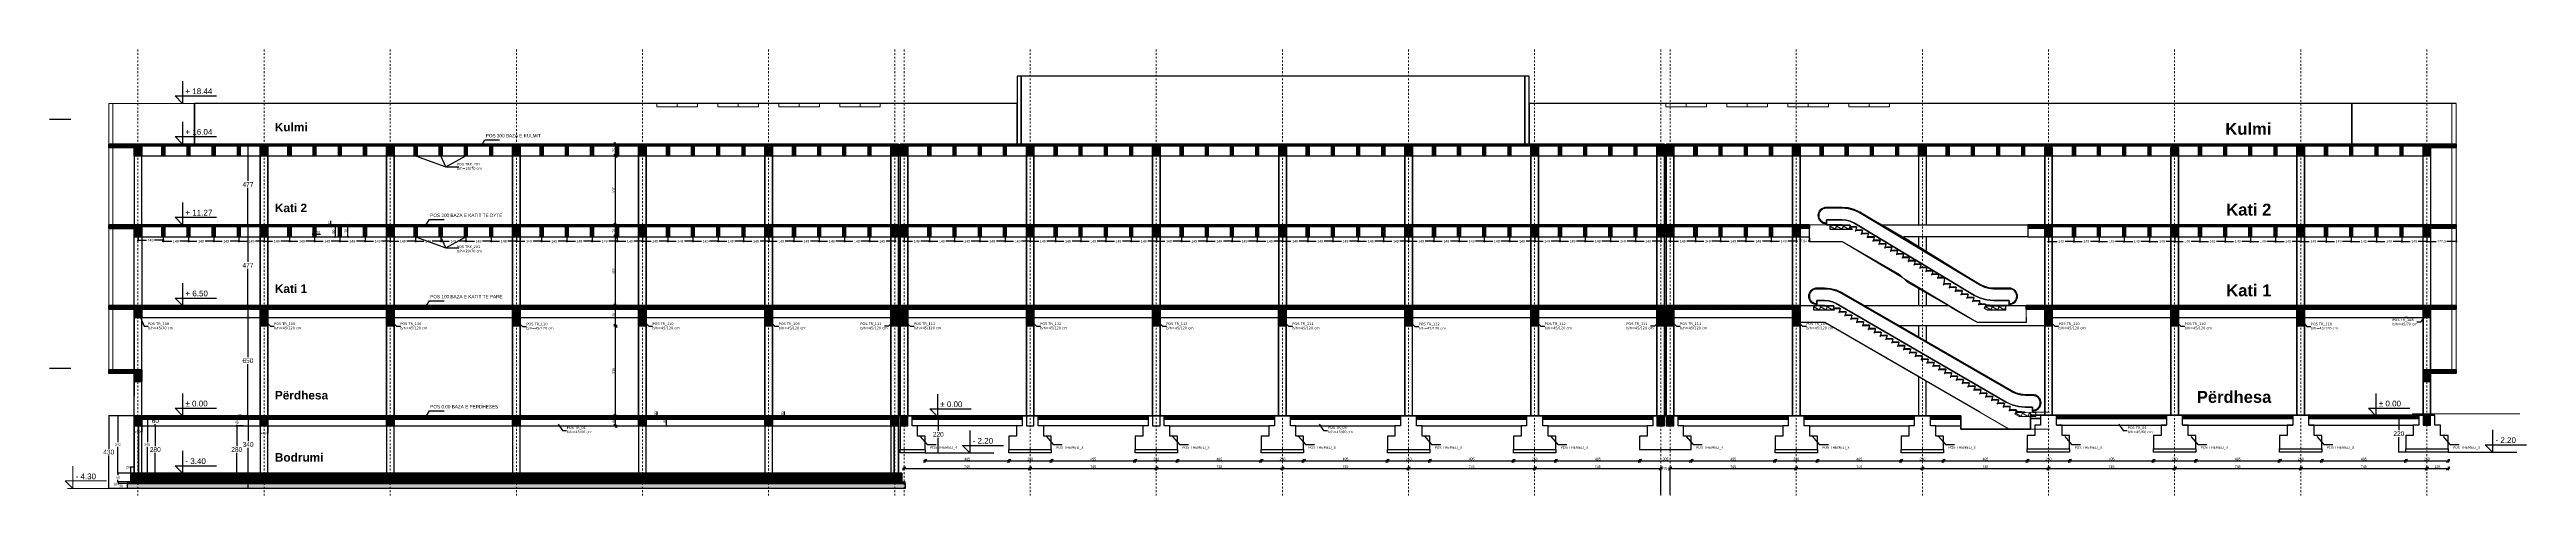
# Model space of a CAD drawing. Header units: centimetres. Extents: x 85226 to 578505, y -13061 to 170378.
# Drawn here: x 440003 to 454634, y 128143 to 130776 of the extents above; entities that cross this region are included whole.
import ezdxf

# ---------------------------------------------------------------- set-up
doc = ezdxf.new("R2010")
doc.units = ezdxf.units.CM
doc.linetypes.add('Dashed', pattern=[10.666667, 5.333333, -5.333333])
doc.linetypes.add('Dot & Dashed', pattern=[12.666666, 6.666666, -3.333333, 0, -2.666667])
for name, color, linetype, lineweight in [('0_Pen_No__6', 6, 'Continuous', 18), ('Akset_Pen_No__13', 13, 'Continuous', 18), ('Dimensionet', 150, 'Continuous', 15), ('Fasada', 7, 'Continuous', 15), ('muri', 7, 'Continuous', 40), ('New_01 Bodrumi_Pen_No__27', 27, 'Continuous', 18), ('New_01 Bodrumi_Pen_No__87', 87, 'Continuous', 18), ('New_Dimensionet_Pen_No__15', 15, 'Continuous', 18), ('Shtyllat', 1, 'Continuous', 25), ('Simbolet e kateve', 7, 'Continuous', 13), ('Spotat', 1, 'Continuous', 15)]:
    doc.layers.add(name, color=color, linetype=linetype, lineweight=lineweight)
for name, color, linetype, lineweight, true_color in [('New_01 Bodrumi_Pen_No__29', 7, 'Continuous', 18, 0x261713), ('New_01 Bodrumi_Pen_No__88', 7, 'Continuous', 18, 0x092600), ('New_01 Bodrumi_Pen_No__89', 7, 'Continuous', 18, 0x172613), ('New_Dimensionet_Pen_No__24', 7, 'Continuous', 18, 0x7f1f00)]:
    doc.layers.add(name, color=color, linetype=linetype, lineweight=lineweight, true_color=true_color)
doc.styles.add('Dimensionet CM', font='swissc.ttf', dxfattribs={"height": 15})
doc.styles.add('Mini shkronjat', font='simplex.shx', dxfattribs={"height": 6})
doc.dimstyles.new('Dimensionet CM', dxfattribs={"dimtxt": 10, "dimasz": 6, "dimexe": 6, "dimexo": 6, "dimgap": 10, "dimtad": 0, "dimtih": 1, "dimtoh": 1, "dimtxsty": 'Dimensionet CM', "dimblk": 'ARCHTICK', "dimcen": 1, "dimdle": 6, "dimadec": 0, "dimazin": 0, "dimtfac": 1, "dimtmove": 0, "dimatfit": 3, "dimldrblk": 'ARCHTICK', "dimfxl": 1, "dimarcsym": 0})
doc.dimstyles.new('DTH', dxfattribs={"dimtxt": 10, "dimasz": 0.8, "dimexe": 6, "dimexo": 6, "dimgap": 3, "dimtad": 1, "dimdec": 1, "dimtxsty": 'Dimensionet CM', "dimblk": 'D', "dimcen": 1, "dimdle": 6, "dimse1": 1, "dimse2": 1, "dimclrd": 256, "dimclrt": 256, "dimadec": 0, "dimazin": 0, "dimtfac": 1, "dimtdec": 1, "dimtmove": 0, "dimatfit": 3, "dimldrblk": 'D', "dimfxl": 6, "dimarcsym": 0})
doc.dimstyles.new('Maxi shkronjat', dxfattribs={"dimscale": 2, "dimtxt": 30, "dimasz": 1, "dimexe": 1, "dimexo": 1, "dimgap": 3, "dimtad": 0, "dimtih": 1, "dimtoh": 1, "dimzin": 9, "dimtxsty": 'Dimensionet CM', "dimblk": 'ARCHTICK', "dimcen": 1, "dimdle": 1, "dimadec": 0, "dimazin": 0, "dimtfac": 1, "dimtmove": 0, "dimatfit": 3, "dimldrblk": 'ARCHTICK', "dimfxl": 1, "dimarcsym": 0})
pattern_1 = [(135, (305789.556, 198486.813), (-4.49012806, -4.49012806), []), (225, (305789.556, 198486.813), (4.49012806, -4.49012806), [])]
pattern_2 = [(135, (305789.556, 198503.813), (-4.49012806, -4.49012806), []), (225, (305789.556, 198503.813), (4.49012806, -4.49012806), [])]
pattern_3 = [(135, (305789.556, 198520.813), (-4.49012806, -4.49012806), []), (225, (305789.556, 198520.813), (4.49012806, -4.49012806), [])]

# ---------------------------------------------------------------- blocks, each defined once
blk = doc.blocks.new('_ArchTick')
at = {"layer": 'Spotat', "color": 0, "const_width": 0.15}
blk.add_lwpolyline([(-0.5, -0.5), (0.5, 0.5)], dxfattribs=at)
blk = doc.blocks.new('*D4760')
at = {"color": 0, "lineweight": -2, "transparency": 16777216}
for p, q in [((440520, 129650), (440576, 129650)), ((440526, 129665), (440526, 129644)), ((440681, 129650), (440624, 129650)), ((440675, 129665), (440675, 129644))]:
    blk.add_line(p, q, dxfattribs=at)
at = {"layer": 'DEFPOINTS', "color": 0, "transparency": 16777216}
for p in [(440526, 129671), (440675, 129671), (440675, 129650)]:
    blk.add_point(p, dxfattribs=at)
at = {"color": 0, "lineweight": -2, "transparency": 16777216, "xscale": 6, "yscale": 6, "zscale": 6, "rotation": 180}
blk.add_blockref('_ArchTick', (440526, 129650), dxfattribs=at)
at = {"color": 0, "lineweight": -2, "transparency": 16777216, "xscale": 6, "yscale": 6, "zscale": 6}
blk.add_blockref('_ArchTick', (440675, 129650), dxfattribs=at)
at = {"color": 0, "transparency": 16777216, "insert": (440600, 129650), "char_height": 15, "attachment_point": 5, "style": 'Dimensionet CM'}
blk.add_mtext('149', dxfattribs=at)
blk = doc.blocks.new('*D4761')
at = {"color": 0, "lineweight": -2, "transparency": 16777216}
for p, q in [((440669, 129644), (440725, 129644)), ((440675, 129665), (440675, 129638)), ((440830, 129644), (440773, 129644)), ((440824, 129665), (440824, 129638))]:
    blk.add_line(p, q, dxfattribs=at)
at = {"layer": 'DEFPOINTS', "color": 0, "transparency": 16777216}
for p in [(440675, 129671), (440824, 129671), (440824, 129644)]:
    blk.add_point(p, dxfattribs=at)
at = {"color": 0, "lineweight": -2, "transparency": 16777216, "xscale": 6, "yscale": 6, "zscale": 6, "rotation": 180}
blk.add_blockref('_ArchTick', (440675, 129644), dxfattribs=at)
at = {"color": 0, "lineweight": -2, "transparency": 16777216, "xscale": 6, "yscale": 6, "zscale": 6}
blk.add_blockref('_ArchTick', (440824, 129644), dxfattribs=at)
at = {"color": 0, "transparency": 16777216, "insert": (440749, 129644), "char_height": 15, "attachment_point": 5, "style": 'Dimensionet CM'}
blk.add_mtext('149', dxfattribs=at)
blk = doc.blocks.new('*D4762')
at = {"color": 0, "lineweight": -2, "transparency": 16777216}
for p, q in [((440818, 129644), (440874, 129644)), ((440824, 129665), (440824, 129638)), ((440979, 129644), (440922, 129644)), ((440973, 129665), (440973, 129638))]:
    blk.add_line(p, q, dxfattribs=at)
at = {"layer": 'DEFPOINTS', "color": 0, "transparency": 16777216}
for p in [(440824, 129671), (440973, 129671), (440973, 129644)]:
    blk.add_point(p, dxfattribs=at)
at = {"color": 0, "lineweight": -2, "transparency": 16777216, "xscale": 6, "yscale": 6, "zscale": 6, "rotation": 180}
blk.add_blockref('_ArchTick', (440824, 129644), dxfattribs=at)
at = {"color": 0, "lineweight": -2, "transparency": 16777216, "xscale": 6, "yscale": 6, "zscale": 6}
blk.add_blockref('_ArchTick', (440973, 129644), dxfattribs=at)
at = {"color": 0, "transparency": 16777216, "insert": (440898, 129644), "char_height": 15, "attachment_point": 5, "style": 'Dimensionet CM'}
blk.add_mtext('149', dxfattribs=at)
blk = doc.blocks.new('*D4763')
at = {"color": 0, "lineweight": -2, "transparency": 16777216}
for p, q in [((440967, 129644), (441023, 129644)), ((440973, 129665), (440973, 129638)), ((441128, 129644), (441071, 129644)), ((441122, 129665), (441122, 129638))]:
    blk.add_line(p, q, dxfattribs=at)
at = {"layer": 'DEFPOINTS', "color": 0, "transparency": 16777216}
for p in [(440973, 129671), (441122, 129671), (441122, 129644)]:
    blk.add_point(p, dxfattribs=at)
at = {"color": 0, "lineweight": -2, "transparency": 16777216, "xscale": 6, "yscale": 6, "zscale": 6, "rotation": 180}
blk.add_blockref('_ArchTick', (440973, 129644), dxfattribs=at)
at = {"color": 0, "lineweight": -2, "transparency": 16777216, "xscale": 6, "yscale": 6, "zscale": 6}
blk.add_blockref('_ArchTick', (441122, 129644), dxfattribs=at)
at = {"color": 0, "transparency": 16777216, "insert": (441047, 129644), "char_height": 15, "attachment_point": 5, "style": 'Dimensionet CM'}
blk.add_mtext('149', dxfattribs=at)
blk = doc.blocks.new('*D4764')
at = {"color": 0, "lineweight": -2, "transparency": 16777216}
for p, q in [((441116, 129644), (441172, 129644)), ((441122, 129665), (441122, 129638)), ((441277, 129644), (441220, 129644)), ((441271, 129665), (441271, 129638))]:
    blk.add_line(p, q, dxfattribs=at)
at = {"layer": 'DEFPOINTS', "color": 0, "transparency": 16777216}
for p in [(441122, 129671), (441271, 129671), (441271, 129644)]:
    blk.add_point(p, dxfattribs=at)
at = {"color": 0, "lineweight": -2, "transparency": 16777216, "xscale": 6, "yscale": 6, "zscale": 6, "rotation": 180}
blk.add_blockref('_ArchTick', (441122, 129644), dxfattribs=at)
at = {"color": 0, "lineweight": -2, "transparency": 16777216, "xscale": 6, "yscale": 6, "zscale": 6}
blk.add_blockref('_ArchTick', (441271, 129644), dxfattribs=at)
at = {"color": 0, "transparency": 16777216, "insert": (441196, 129644), "char_height": 15, "attachment_point": 5, "style": 'Dimensionet CM'}
blk.add_mtext('149', dxfattribs=at)
blk = doc.blocks.new('*D4765')
at = {"color": 0, "lineweight": -2, "transparency": 16777216}
for p, q in [((441265, 129644), (441321, 129644)), ((441271, 129665), (441271, 129638)), ((441426, 129644), (441369, 129644)), ((441420, 129665), (441420, 129638))]:
    blk.add_line(p, q, dxfattribs=at)
at = {"layer": 'DEFPOINTS', "color": 0, "transparency": 16777216}
for p in [(441271, 129671), (441420, 129671), (441420, 129644)]:
    blk.add_point(p, dxfattribs=at)
at = {"color": 0, "lineweight": -2, "transparency": 16777216, "xscale": 6, "yscale": 6, "zscale": 6, "rotation": 180}
blk.add_blockref('_ArchTick', (441271, 129644), dxfattribs=at)
at = {"color": 0, "lineweight": -2, "transparency": 16777216, "xscale": 6, "yscale": 6, "zscale": 6}
blk.add_blockref('_ArchTick', (441420, 129644), dxfattribs=at)
at = {"color": 0, "transparency": 16777216, "insert": (441345, 129644), "char_height": 15, "attachment_point": 5, "style": 'Dimensionet CM'}
blk.add_mtext('149', dxfattribs=at)
blk = doc.blocks.new('*D4766')
at = {"color": 0, "lineweight": -2, "transparency": 16777216}
for p, q in [((441414, 129644), (441470, 129644)), ((441420, 129665), (441420, 129638)), ((441575, 129644), (441518, 129644)), ((441569, 129665), (441569, 129638))]:
    blk.add_line(p, q, dxfattribs=at)
at = {"layer": 'DEFPOINTS', "color": 0, "transparency": 16777216}
for p in [(441420, 129671), (441569, 129671), (441569, 129644)]:
    blk.add_point(p, dxfattribs=at)
at = {"color": 0, "lineweight": -2, "transparency": 16777216, "xscale": 6, "yscale": 6, "zscale": 6, "rotation": 180}
blk.add_blockref('_ArchTick', (441420, 129644), dxfattribs=at)
at = {"color": 0, "lineweight": -2, "transparency": 16777216, "xscale": 6, "yscale": 6, "zscale": 6}
blk.add_blockref('_ArchTick', (441569, 129644), dxfattribs=at)
at = {"color": 0, "transparency": 16777216, "insert": (441494, 129644), "char_height": 15, "attachment_point": 5, "style": 'Dimensionet CM'}
blk.add_mtext('149', dxfattribs=at)
blk = doc.blocks.new('*D4767')
at = {"color": 0, "lineweight": -2, "transparency": 16777216}
for p, q in [((441563, 129644), (441619, 129644)), ((441569, 129665), (441569, 129638)), ((441724, 129644), (441667, 129644)), ((441718, 129665), (441718, 129638))]:
    blk.add_line(p, q, dxfattribs=at)
at = {"layer": 'DEFPOINTS', "color": 0, "transparency": 16777216}
for p in [(441569, 129671), (441718, 129671), (441718, 129644)]:
    blk.add_point(p, dxfattribs=at)
at = {"color": 0, "lineweight": -2, "transparency": 16777216, "xscale": 6, "yscale": 6, "zscale": 6, "rotation": 180}
blk.add_blockref('_ArchTick', (441569, 129644), dxfattribs=at)
at = {"color": 0, "lineweight": -2, "transparency": 16777216, "xscale": 6, "yscale": 6, "zscale": 6}
blk.add_blockref('_ArchTick', (441718, 129644), dxfattribs=at)
at = {"color": 0, "transparency": 16777216, "insert": (441643, 129644), "char_height": 15, "attachment_point": 5, "style": 'Dimensionet CM'}
blk.add_mtext('149', dxfattribs=at)
blk = doc.blocks.new('*D4768')
at = {"color": 0, "lineweight": -2, "transparency": 16777216}
for p, q in [((441712, 129644), (441768, 129644)), ((441718, 129665), (441718, 129638)), ((441873, 129644), (441816, 129644)), ((441867, 129665), (441867, 129638))]:
    blk.add_line(p, q, dxfattribs=at)
at = {"layer": 'DEFPOINTS', "color": 0, "transparency": 16777216}
for p in [(441718, 129671), (441867, 129671), (441867, 129644)]:
    blk.add_point(p, dxfattribs=at)
at = {"color": 0, "lineweight": -2, "transparency": 16777216, "xscale": 6, "yscale": 6, "zscale": 6, "rotation": 180}
blk.add_blockref('_ArchTick', (441718, 129644), dxfattribs=at)
at = {"color": 0, "lineweight": -2, "transparency": 16777216, "xscale": 6, "yscale": 6, "zscale": 6}
blk.add_blockref('_ArchTick', (441867, 129644), dxfattribs=at)
at = {"color": 0, "transparency": 16777216, "insert": (441792, 129644), "char_height": 15, "attachment_point": 5, "style": 'Dimensionet CM'}
blk.add_mtext('149', dxfattribs=at)
blk = doc.blocks.new('*D4769')
at = {"color": 0, "lineweight": -2, "transparency": 16777216}
for p, q in [((441861, 129644), (441917, 129644)), ((441867, 129665), (441867, 129638)), ((442022, 129644), (441965, 129644)), ((442016, 129665), (442016, 129638))]:
    blk.add_line(p, q, dxfattribs=at)
at = {"layer": 'DEFPOINTS', "color": 0, "transparency": 16777216}
for p in [(441867, 129671), (442016, 129671), (442016, 129644)]:
    blk.add_point(p, dxfattribs=at)
at = {"color": 0, "lineweight": -2, "transparency": 16777216, "xscale": 6, "yscale": 6, "zscale": 6, "rotation": 180}
blk.add_blockref('_ArchTick', (441867, 129644), dxfattribs=at)
at = {"color": 0, "lineweight": -2, "transparency": 16777216, "xscale": 6, "yscale": 6, "zscale": 6}
blk.add_blockref('_ArchTick', (442016, 129644), dxfattribs=at)
at = {"color": 0, "transparency": 16777216, "insert": (441941, 129644), "char_height": 15, "attachment_point": 5, "style": 'Dimensionet CM'}
blk.add_mtext('149', dxfattribs=at)
blk = doc.blocks.new('*D4770')
at = {"color": 0, "lineweight": -2, "transparency": 16777216}
for p, q in [((442010, 129644), (442066, 129644)), ((442016, 129665), (442016, 129638)), ((442171, 129644), (442114, 129644)), ((442165, 129665), (442165, 129638))]:
    blk.add_line(p, q, dxfattribs=at)
at = {"layer": 'DEFPOINTS', "color": 0, "transparency": 16777216}
for p in [(442016, 129671), (442165, 129671), (442165, 129644)]:
    blk.add_point(p, dxfattribs=at)
at = {"color": 0, "lineweight": -2, "transparency": 16777216, "xscale": 6, "yscale": 6, "zscale": 6, "rotation": 180}
blk.add_blockref('_ArchTick', (442016, 129644), dxfattribs=at)
at = {"color": 0, "lineweight": -2, "transparency": 16777216, "xscale": 6, "yscale": 6, "zscale": 6}
blk.add_blockref('_ArchTick', (442165, 129644), dxfattribs=at)
at = {"color": 0, "transparency": 16777216, "insert": (442090, 129644), "char_height": 15, "attachment_point": 5, "style": 'Dimensionet CM'}
blk.add_mtext('149', dxfattribs=at)
blk = doc.blocks.new('*D4771')
at = {"color": 0, "lineweight": -2, "transparency": 16777216}
for p, q in [((442159, 129644), (442215, 129644)), ((442165, 129665), (442165, 129638)), ((442320, 129644), (442263, 129644)), ((442314, 129665), (442314, 129638))]:
    blk.add_line(p, q, dxfattribs=at)
at = {"layer": 'DEFPOINTS', "color": 0, "transparency": 16777216}
for p in [(442165, 129671), (442314, 129671), (442314, 129644)]:
    blk.add_point(p, dxfattribs=at)
at = {"color": 0, "lineweight": -2, "transparency": 16777216, "xscale": 6, "yscale": 6, "zscale": 6, "rotation": 180}
blk.add_blockref('_ArchTick', (442165, 129644), dxfattribs=at)
at = {"color": 0, "lineweight": -2, "transparency": 16777216, "xscale": 6, "yscale": 6, "zscale": 6}
blk.add_blockref('_ArchTick', (442314, 129644), dxfattribs=at)
at = {"color": 0, "transparency": 16777216, "insert": (442239, 129644), "char_height": 15, "attachment_point": 5, "style": 'Dimensionet CM'}
blk.add_mtext('149', dxfattribs=at)
blk = doc.blocks.new('*D4772')
at = {"color": 0, "lineweight": -2, "transparency": 16777216}
for p, q in [((442308, 129644), (442364, 129644)), ((442314, 129665), (442314, 129638)), ((442469, 129644), (442412, 129644)), ((442463, 129665), (442463, 129638))]:
    blk.add_line(p, q, dxfattribs=at)
at = {"layer": 'DEFPOINTS', "color": 0, "transparency": 16777216}
for p in [(442314, 129671), (442463, 129671), (442463, 129644)]:
    blk.add_point(p, dxfattribs=at)
at = {"color": 0, "lineweight": -2, "transparency": 16777216, "xscale": 6, "yscale": 6, "zscale": 6, "rotation": 180}
blk.add_blockref('_ArchTick', (442314, 129644), dxfattribs=at)
at = {"color": 0, "lineweight": -2, "transparency": 16777216, "xscale": 6, "yscale": 6, "zscale": 6}
blk.add_blockref('_ArchTick', (442463, 129644), dxfattribs=at)
at = {"color": 0, "transparency": 16777216, "insert": (442388, 129644), "char_height": 15, "attachment_point": 5, "style": 'Dimensionet CM'}
blk.add_mtext('149', dxfattribs=at)
blk = doc.blocks.new('*D4773')
at = {"color": 0, "lineweight": -2, "transparency": 16777216}
for p, q in [((442457, 129644), (442513, 129644)), ((442463, 129665), (442463, 129638)), ((442618, 129644), (442561, 129644)), ((442612, 129665), (442612, 129638))]:
    blk.add_line(p, q, dxfattribs=at)
at = {"layer": 'DEFPOINTS', "color": 0, "transparency": 16777216}
for p in [(442463, 129671), (442612, 129671), (442612, 129644)]:
    blk.add_point(p, dxfattribs=at)
at = {"color": 0, "lineweight": -2, "transparency": 16777216, "xscale": 6, "yscale": 6, "zscale": 6, "rotation": 180}
blk.add_blockref('_ArchTick', (442463, 129644), dxfattribs=at)
at = {"color": 0, "lineweight": -2, "transparency": 16777216, "xscale": 6, "yscale": 6, "zscale": 6}
blk.add_blockref('_ArchTick', (442612, 129644), dxfattribs=at)
at = {"color": 0, "transparency": 16777216, "insert": (442537, 129644), "char_height": 15, "attachment_point": 5, "style": 'Dimensionet CM'}
blk.add_mtext('149', dxfattribs=at)
blk = doc.blocks.new('*D4774')
at = {"color": 0, "lineweight": -2, "transparency": 16777216}
for p, q in [((442606, 129644), (442662, 129644)), ((442612, 129665), (442612, 129638)), ((442767, 129644), (442710, 129644)), ((442761, 129665), (442761, 129638))]:
    blk.add_line(p, q, dxfattribs=at)
at = {"layer": 'DEFPOINTS', "color": 0, "transparency": 16777216}
for p in [(442612, 129671), (442761, 129671), (442761, 129644)]:
    blk.add_point(p, dxfattribs=at)
at = {"color": 0, "lineweight": -2, "transparency": 16777216, "xscale": 6, "yscale": 6, "zscale": 6, "rotation": 180}
blk.add_blockref('_ArchTick', (442612, 129644), dxfattribs=at)
at = {"color": 0, "lineweight": -2, "transparency": 16777216, "xscale": 6, "yscale": 6, "zscale": 6}
blk.add_blockref('_ArchTick', (442761, 129644), dxfattribs=at)
at = {"color": 0, "transparency": 16777216, "insert": (442686, 129644), "char_height": 15, "attachment_point": 5, "style": 'Dimensionet CM'}
blk.add_mtext('149', dxfattribs=at)
blk = doc.blocks.new('*D4775')
at = {"color": 0, "lineweight": -2, "transparency": 16777216}
for p, q in [((442755, 129644), (442811, 129644)), ((442761, 129665), (442761, 129638)), ((442916, 129644), (442859, 129644)), ((442910, 129665), (442910, 129638))]:
    blk.add_line(p, q, dxfattribs=at)
at = {"layer": 'DEFPOINTS', "color": 0, "transparency": 16777216}
for p in [(442761, 129671), (442910, 129671), (442910, 129644)]:
    blk.add_point(p, dxfattribs=at)
at = {"color": 0, "lineweight": -2, "transparency": 16777216, "xscale": 6, "yscale": 6, "zscale": 6, "rotation": 180}
blk.add_blockref('_ArchTick', (442761, 129644), dxfattribs=at)
at = {"color": 0, "lineweight": -2, "transparency": 16777216, "xscale": 6, "yscale": 6, "zscale": 6}
blk.add_blockref('_ArchTick', (442910, 129644), dxfattribs=at)
at = {"color": 0, "transparency": 16777216, "insert": (442835, 129644), "char_height": 15, "attachment_point": 5, "style": 'Dimensionet CM'}
blk.add_mtext('149', dxfattribs=at)
blk = doc.blocks.new('*D4776')
at = {"color": 0, "lineweight": -2, "transparency": 16777216}
for p, q in [((442904, 129644), (442960, 129644)), ((442910, 129665), (442910, 129638)), ((443065, 129644), (443008, 129644)), ((443059, 129665), (443059, 129638))]:
    blk.add_line(p, q, dxfattribs=at)
at = {"layer": 'DEFPOINTS', "color": 0, "transparency": 16777216}
for p in [(442910, 129671), (443059, 129671), (443059, 129644)]:
    blk.add_point(p, dxfattribs=at)
at = {"color": 0, "lineweight": -2, "transparency": 16777216, "xscale": 6, "yscale": 6, "zscale": 6, "rotation": 180}
blk.add_blockref('_ArchTick', (442910, 129644), dxfattribs=at)
at = {"color": 0, "lineweight": -2, "transparency": 16777216, "xscale": 6, "yscale": 6, "zscale": 6}
blk.add_blockref('_ArchTick', (443059, 129644), dxfattribs=at)
at = {"color": 0, "transparency": 16777216, "insert": (442984, 129644), "char_height": 15, "attachment_point": 5, "style": 'Dimensionet CM'}
blk.add_mtext('149', dxfattribs=at)
blk = doc.blocks.new('*D4808')
at = {"color": 0, "lineweight": -2, "transparency": 16777216}
for p, q in [((443053, 129644), (443109, 129644)), ((443059, 129665), (443059, 129638)), ((443214, 129644), (443157, 129644)), ((443208, 129665), (443208, 129638))]:
    blk.add_line(p, q, dxfattribs=at)
at = {"layer": 'DEFPOINTS', "color": 0, "transparency": 16777216}
for p in [(443059, 129671), (443208, 129671), (443208, 129644)]:
    blk.add_point(p, dxfattribs=at)
at = {"color": 0, "lineweight": -2, "transparency": 16777216, "xscale": 6, "yscale": 6, "zscale": 6, "rotation": 180}
blk.add_blockref('_ArchTick', (443059, 129644), dxfattribs=at)
at = {"color": 0, "lineweight": -2, "transparency": 16777216, "xscale": 6, "yscale": 6, "zscale": 6}
blk.add_blockref('_ArchTick', (443208, 129644), dxfattribs=at)
at = {"color": 0, "transparency": 16777216, "insert": (443133, 129644), "char_height": 15, "attachment_point": 5, "style": 'Dimensionet CM'}
blk.add_mtext('149', dxfattribs=at)
blk = doc.blocks.new('*D4809')
at = {"color": 0, "lineweight": -2, "transparency": 16777216}
for p, q in [((443202, 129644), (443258, 129644)), ((443208, 129665), (443208, 129638)), ((443363, 129644), (443306, 129644)), ((443357, 129665), (443357, 129638))]:
    blk.add_line(p, q, dxfattribs=at)
at = {"layer": 'DEFPOINTS', "color": 0, "transparency": 16777216}
for p in [(443208, 129671), (443357, 129671), (443357, 129644)]:
    blk.add_point(p, dxfattribs=at)
at = {"color": 0, "lineweight": -2, "transparency": 16777216, "xscale": 6, "yscale": 6, "zscale": 6, "rotation": 180}
blk.add_blockref('_ArchTick', (443208, 129644), dxfattribs=at)
at = {"color": 0, "lineweight": -2, "transparency": 16777216, "xscale": 6, "yscale": 6, "zscale": 6}
blk.add_blockref('_ArchTick', (443357, 129644), dxfattribs=at)
at = {"color": 0, "transparency": 16777216, "insert": (443282, 129644), "char_height": 15, "attachment_point": 5, "style": 'Dimensionet CM'}
blk.add_mtext('149', dxfattribs=at)
blk = doc.blocks.new('*D4810')
at = {"color": 0, "lineweight": -2, "transparency": 16777216}
for p, q in [((443351, 129644), (443407, 129644)), ((443357, 129665), (443357, 129638)), ((443512, 129644), (443455, 129644)), ((443506, 129665), (443506, 129638))]:
    blk.add_line(p, q, dxfattribs=at)
at = {"layer": 'DEFPOINTS', "color": 0, "transparency": 16777216}
for p in [(443357, 129671), (443506, 129671), (443506, 129644)]:
    blk.add_point(p, dxfattribs=at)
at = {"color": 0, "lineweight": -2, "transparency": 16777216, "xscale": 6, "yscale": 6, "zscale": 6, "rotation": 180}
blk.add_blockref('_ArchTick', (443357, 129644), dxfattribs=at)
at = {"color": 0, "lineweight": -2, "transparency": 16777216, "xscale": 6, "yscale": 6, "zscale": 6}
blk.add_blockref('_ArchTick', (443506, 129644), dxfattribs=at)
at = {"color": 0, "transparency": 16777216, "insert": (443431, 129644), "char_height": 15, "attachment_point": 5, "style": 'Dimensionet CM'}
blk.add_mtext('149', dxfattribs=at)
blk = doc.blocks.new('*D4811')
at = {"color": 0, "lineweight": -2, "transparency": 16777216}
for p, q in [((443500, 129644), (443556, 129644)), ((443506, 129665), (443506, 129638)), ((443661, 129644), (443604, 129644)), ((443655, 129665), (443655, 129638))]:
    blk.add_line(p, q, dxfattribs=at)
at = {"layer": 'DEFPOINTS', "color": 0, "transparency": 16777216}
for p in [(443506, 129671), (443655, 129671), (443655, 129644)]:
    blk.add_point(p, dxfattribs=at)
at = {"color": 0, "lineweight": -2, "transparency": 16777216, "xscale": 6, "yscale": 6, "zscale": 6, "rotation": 180}
blk.add_blockref('_ArchTick', (443506, 129644), dxfattribs=at)
at = {"color": 0, "lineweight": -2, "transparency": 16777216, "xscale": 6, "yscale": 6, "zscale": 6}
blk.add_blockref('_ArchTick', (443655, 129644), dxfattribs=at)
at = {"color": 0, "transparency": 16777216, "insert": (443580, 129644), "char_height": 15, "attachment_point": 5, "style": 'Dimensionet CM'}
blk.add_mtext('149', dxfattribs=at)
blk = doc.blocks.new('*D4812')
at = {"color": 0, "lineweight": -2, "transparency": 16777216}
for p, q in [((443649, 129644), (443705, 129644)), ((443655, 129665), (443655, 129638)), ((443810, 129644), (443753, 129644)), ((443804, 129665), (443804, 129638))]:
    blk.add_line(p, q, dxfattribs=at)
at = {"layer": 'DEFPOINTS', "color": 0, "transparency": 16777216}
for p in [(443655, 129671), (443804, 129671), (443804, 129644)]:
    blk.add_point(p, dxfattribs=at)
at = {"color": 0, "lineweight": -2, "transparency": 16777216, "xscale": 6, "yscale": 6, "zscale": 6, "rotation": 180}
blk.add_blockref('_ArchTick', (443655, 129644), dxfattribs=at)
at = {"color": 0, "lineweight": -2, "transparency": 16777216, "xscale": 6, "yscale": 6, "zscale": 6}
blk.add_blockref('_ArchTick', (443804, 129644), dxfattribs=at)
at = {"color": 0, "transparency": 16777216, "insert": (443729, 129644), "char_height": 15, "attachment_point": 5, "style": 'Dimensionet CM'}
blk.add_mtext('149', dxfattribs=at)
blk = doc.blocks.new('*D4813')
at = {"color": 0, "lineweight": -2, "transparency": 16777216}
for p, q in [((443798, 129644), (443854, 129644)), ((443804, 129665), (443804, 129638)), ((443959, 129644), (443902, 129644)), ((443953, 129665), (443953, 129638))]:
    blk.add_line(p, q, dxfattribs=at)
at = {"layer": 'DEFPOINTS', "color": 0, "transparency": 16777216}
for p in [(443804, 129671), (443953, 129671), (443953, 129644)]:
    blk.add_point(p, dxfattribs=at)
at = {"color": 0, "lineweight": -2, "transparency": 16777216, "xscale": 6, "yscale": 6, "zscale": 6, "rotation": 180}
blk.add_blockref('_ArchTick', (443804, 129644), dxfattribs=at)
at = {"color": 0, "lineweight": -2, "transparency": 16777216, "xscale": 6, "yscale": 6, "zscale": 6}
blk.add_blockref('_ArchTick', (443953, 129644), dxfattribs=at)
at = {"color": 0, "transparency": 16777216, "insert": (443878, 129644), "char_height": 15, "attachment_point": 5, "style": 'Dimensionet CM'}
blk.add_mtext('149', dxfattribs=at)
blk = doc.blocks.new('*D4814')
at = {"color": 0, "lineweight": -2, "transparency": 16777216}
for p, q in [((443947, 129644), (444003, 129644)), ((443953, 129665), (443953, 129638)), ((444108, 129644), (444051, 129644)), ((444102, 129665), (444102, 129638))]:
    blk.add_line(p, q, dxfattribs=at)
at = {"layer": 'DEFPOINTS', "color": 0, "transparency": 16777216}
for p in [(443953, 129671), (444102, 129671), (444102, 129644)]:
    blk.add_point(p, dxfattribs=at)
at = {"color": 0, "lineweight": -2, "transparency": 16777216, "xscale": 6, "yscale": 6, "zscale": 6, "rotation": 180}
blk.add_blockref('_ArchTick', (443953, 129644), dxfattribs=at)
at = {"color": 0, "lineweight": -2, "transparency": 16777216, "xscale": 6, "yscale": 6, "zscale": 6}
blk.add_blockref('_ArchTick', (444102, 129644), dxfattribs=at)
at = {"color": 0, "transparency": 16777216, "insert": (444027, 129644), "char_height": 15, "attachment_point": 5, "style": 'Dimensionet CM'}
blk.add_mtext('149', dxfattribs=at)
blk = doc.blocks.new('*D4815')
at = {"color": 0, "lineweight": -2, "transparency": 16777216}
for p, q in [((444096, 129644), (444152, 129644)), ((444102, 129665), (444102, 129638)), ((444257, 129644), (444200, 129644)), ((444251, 129665), (444251, 129638))]:
    blk.add_line(p, q, dxfattribs=at)
at = {"layer": 'DEFPOINTS', "color": 0, "transparency": 16777216}
for p in [(444102, 129671), (444251, 129671), (444251, 129644)]:
    blk.add_point(p, dxfattribs=at)
at = {"color": 0, "lineweight": -2, "transparency": 16777216, "xscale": 6, "yscale": 6, "zscale": 6, "rotation": 180}
blk.add_blockref('_ArchTick', (444102, 129644), dxfattribs=at)
at = {"color": 0, "lineweight": -2, "transparency": 16777216, "xscale": 6, "yscale": 6, "zscale": 6}
blk.add_blockref('_ArchTick', (444251, 129644), dxfattribs=at)
at = {"color": 0, "transparency": 16777216, "insert": (444176, 129644), "char_height": 15, "attachment_point": 5, "style": 'Dimensionet CM'}
blk.add_mtext('149', dxfattribs=at)
blk = doc.blocks.new('*D4816')
at = {"color": 0, "lineweight": -2, "transparency": 16777216}
for p, q in [((444245, 129644), (444301, 129644)), ((444251, 129665), (444251, 129638)), ((444406, 129644), (444349, 129644)), ((444400, 129665), (444400, 129638))]:
    blk.add_line(p, q, dxfattribs=at)
at = {"layer": 'DEFPOINTS', "color": 0, "transparency": 16777216}
for p in [(444251, 129671), (444400, 129671), (444400, 129644)]:
    blk.add_point(p, dxfattribs=at)
at = {"color": 0, "lineweight": -2, "transparency": 16777216, "xscale": 6, "yscale": 6, "zscale": 6, "rotation": 180}
blk.add_blockref('_ArchTick', (444251, 129644), dxfattribs=at)
at = {"color": 0, "lineweight": -2, "transparency": 16777216, "xscale": 6, "yscale": 6, "zscale": 6}
blk.add_blockref('_ArchTick', (444400, 129644), dxfattribs=at)
at = {"color": 0, "transparency": 16777216, "insert": (444325, 129644), "char_height": 15, "attachment_point": 5, "style": 'Dimensionet CM'}
blk.add_mtext('149', dxfattribs=at)
blk = doc.blocks.new('*D4817')
at = {"color": 0, "lineweight": -2, "transparency": 16777216}
for p, q in [((444394, 129644), (444450, 129644)), ((444400, 129665), (444400, 129638)), ((444555, 129644), (444498, 129644)), ((444549, 129665), (444549, 129638))]:
    blk.add_line(p, q, dxfattribs=at)
at = {"layer": 'DEFPOINTS', "color": 0, "transparency": 16777216}
for p in [(444400, 129671), (444549, 129671), (444549, 129644)]:
    blk.add_point(p, dxfattribs=at)
at = {"color": 0, "lineweight": -2, "transparency": 16777216, "xscale": 6, "yscale": 6, "zscale": 6, "rotation": 180}
blk.add_blockref('_ArchTick', (444400, 129644), dxfattribs=at)
at = {"color": 0, "lineweight": -2, "transparency": 16777216, "xscale": 6, "yscale": 6, "zscale": 6}
blk.add_blockref('_ArchTick', (444549, 129644), dxfattribs=at)
at = {"color": 0, "transparency": 16777216, "insert": (444474, 129644), "char_height": 15, "attachment_point": 5, "style": 'Dimensionet CM'}
blk.add_mtext('149', dxfattribs=at)
blk = doc.blocks.new('*D4818')
at = {"color": 0, "lineweight": -2, "transparency": 16777216}
for p, q in [((444543, 129644), (444599, 129644)), ((444549, 129665), (444549, 129638)), ((444704, 129644), (444647, 129644)), ((444698, 129665), (444698, 129638))]:
    blk.add_line(p, q, dxfattribs=at)
at = {"layer": 'DEFPOINTS', "color": 0, "transparency": 16777216}
for p in [(444549, 129671), (444698, 129671), (444698, 129644)]:
    blk.add_point(p, dxfattribs=at)
at = {"color": 0, "lineweight": -2, "transparency": 16777216, "xscale": 6, "yscale": 6, "zscale": 6, "rotation": 180}
blk.add_blockref('_ArchTick', (444549, 129644), dxfattribs=at)
at = {"color": 0, "lineweight": -2, "transparency": 16777216, "xscale": 6, "yscale": 6, "zscale": 6}
blk.add_blockref('_ArchTick', (444698, 129644), dxfattribs=at)
at = {"color": 0, "transparency": 16777216, "insert": (444623, 129644), "char_height": 15, "attachment_point": 5, "style": 'Dimensionet CM'}
blk.add_mtext('149', dxfattribs=at)
blk = doc.blocks.new('*D4819')
at = {"color": 0, "lineweight": -2, "transparency": 16777216}
for p, q in [((444692, 129644), (444748, 129644)), ((444698, 129665), (444698, 129638)), ((444853, 129644), (444796, 129644)), ((444847, 129665), (444847, 129638))]:
    blk.add_line(p, q, dxfattribs=at)
at = {"layer": 'DEFPOINTS', "color": 0, "transparency": 16777216}
for p in [(444698, 129671), (444847, 129671), (444847, 129644)]:
    blk.add_point(p, dxfattribs=at)
at = {"color": 0, "lineweight": -2, "transparency": 16777216, "xscale": 6, "yscale": 6, "zscale": 6, "rotation": 180}
blk.add_blockref('_ArchTick', (444698, 129644), dxfattribs=at)
at = {"color": 0, "lineweight": -2, "transparency": 16777216, "xscale": 6, "yscale": 6, "zscale": 6}
blk.add_blockref('_ArchTick', (444847, 129644), dxfattribs=at)
at = {"color": 0, "transparency": 16777216, "insert": (444772, 129644), "char_height": 15, "attachment_point": 5, "style": 'Dimensionet CM'}
blk.add_mtext('149', dxfattribs=at)
blk = doc.blocks.new('*D4820')
at = {"color": 0, "lineweight": -2, "transparency": 16777216}
for p, q in [((444841, 129644), (444897, 129644)), ((444847, 129665), (444847, 129638)), ((445002, 129644), (444945, 129644)), ((444996, 129665), (444996, 129638))]:
    blk.add_line(p, q, dxfattribs=at)
at = {"layer": 'DEFPOINTS', "color": 0, "transparency": 16777216}
for p in [(444847, 129671), (444996, 129671), (444996, 129644)]:
    blk.add_point(p, dxfattribs=at)
at = {"color": 0, "lineweight": -2, "transparency": 16777216, "xscale": 6, "yscale": 6, "zscale": 6, "rotation": 180}
blk.add_blockref('_ArchTick', (444847, 129644), dxfattribs=at)
at = {"color": 0, "lineweight": -2, "transparency": 16777216, "xscale": 6, "yscale": 6, "zscale": 6}
blk.add_blockref('_ArchTick', (444996, 129644), dxfattribs=at)
at = {"color": 0, "transparency": 16777216, "insert": (444921, 129644), "char_height": 15, "attachment_point": 5, "style": 'Dimensionet CM'}
blk.add_mtext('149', dxfattribs=at)
blk = doc.blocks.new('*D4821')
at = {"color": 0, "lineweight": -2, "transparency": 16777216}
for p, q in [((444996, 129644), (444990, 129644)), ((444996, 129665), (444996, 129638)), ((444996, 129644), (445004, 129644)), ((445051, 129644), (445042, 129644)), ((445051, 129665), (445051, 129638)), ((445051, 129644), (445057, 129644))]:
    blk.add_line(p, q, dxfattribs=at)
at = {"layer": 'DEFPOINTS', "color": 0, "transparency": 16777216}
for p in [(444996, 129671), (445051, 129671), (445051, 129644)]:
    blk.add_point(p, dxfattribs=at)
at = {"color": 0, "lineweight": -2, "transparency": 16777216, "xscale": 6, "yscale": 6, "zscale": 6}
blk.add_blockref('_ArchTick', (444996, 129644), dxfattribs=at)
at = {"color": 0, "lineweight": -2, "transparency": 16777216, "xscale": 6, "yscale": 6, "zscale": 6, "rotation": 180}
blk.add_blockref('_ArchTick', (445051, 129644), dxfattribs=at)
at = {"color": 0, "transparency": 16777216, "insert": (445023, 129644), "char_height": 15, "attachment_point": 5, "style": 'Dimensionet CM'}
blk.add_mtext('55', dxfattribs=at)
blk = doc.blocks.new('*D4822')
at = {"color": 0, "lineweight": -2, "transparency": 16777216}
for p, q in [((445045, 129644), (445101, 129644)), ((445051, 129665), (445051, 129638)), ((445206, 129644), (445149, 129644)), ((445200, 129665), (445200, 129638))]:
    blk.add_line(p, q, dxfattribs=at)
at = {"layer": 'DEFPOINTS', "color": 0, "transparency": 16777216}
for p in [(445051, 129671), (445200, 129671), (445200, 129644)]:
    blk.add_point(p, dxfattribs=at)
at = {"color": 0, "lineweight": -2, "transparency": 16777216, "xscale": 6, "yscale": 6, "zscale": 6, "rotation": 180}
blk.add_blockref('_ArchTick', (445051, 129644), dxfattribs=at)
at = {"color": 0, "lineweight": -2, "transparency": 16777216, "xscale": 6, "yscale": 6, "zscale": 6}
blk.add_blockref('_ArchTick', (445200, 129644), dxfattribs=at)
at = {"color": 0, "transparency": 16777216, "insert": (445125, 129644), "char_height": 15, "attachment_point": 5, "style": 'Dimensionet CM'}
blk.add_mtext('149', dxfattribs=at)
blk = doc.blocks.new('*D4823')
at = {"color": 0, "lineweight": -2, "transparency": 16777216}
for p, q in [((445194, 129644), (445250, 129644)), ((445200, 129665), (445200, 129638)), ((445355, 129644), (445298, 129644)), ((445349, 129665), (445349, 129638))]:
    blk.add_line(p, q, dxfattribs=at)
at = {"layer": 'DEFPOINTS', "color": 0, "transparency": 16777216}
for p in [(445200, 129671), (445349, 129671), (445349, 129644)]:
    blk.add_point(p, dxfattribs=at)
at = {"color": 0, "lineweight": -2, "transparency": 16777216, "xscale": 6, "yscale": 6, "zscale": 6, "rotation": 180}
blk.add_blockref('_ArchTick', (445200, 129644), dxfattribs=at)
at = {"color": 0, "lineweight": -2, "transparency": 16777216, "xscale": 6, "yscale": 6, "zscale": 6}
blk.add_blockref('_ArchTick', (445349, 129644), dxfattribs=at)
at = {"color": 0, "transparency": 16777216, "insert": (445274, 129644), "char_height": 15, "attachment_point": 5, "style": 'Dimensionet CM'}
blk.add_mtext('149', dxfattribs=at)
blk = doc.blocks.new('*D4824')
at = {"color": 0, "lineweight": -2, "transparency": 16777216}
for p, q in [((445343, 129644), (445399, 129644)), ((445349, 129665), (445349, 129638)), ((445504, 129644), (445447, 129644)), ((445498, 129665), (445498, 129638))]:
    blk.add_line(p, q, dxfattribs=at)
at = {"layer": 'DEFPOINTS', "color": 0, "transparency": 16777216}
for p in [(445349, 129671), (445498, 129671), (445498, 129644)]:
    blk.add_point(p, dxfattribs=at)
at = {"color": 0, "lineweight": -2, "transparency": 16777216, "xscale": 6, "yscale": 6, "zscale": 6, "rotation": 180}
blk.add_blockref('_ArchTick', (445349, 129644), dxfattribs=at)
at = {"color": 0, "lineweight": -2, "transparency": 16777216, "xscale": 6, "yscale": 6, "zscale": 6}
blk.add_blockref('_ArchTick', (445498, 129644), dxfattribs=at)
at = {"color": 0, "transparency": 16777216, "insert": (445423, 129644), "char_height": 15, "attachment_point": 5, "style": 'Dimensionet CM'}
blk.add_mtext('149', dxfattribs=at)
blk = doc.blocks.new('*D4825')
at = {"color": 0, "lineweight": -2, "transparency": 16777216}
for p, q in [((445492, 129644), (445548, 129644)), ((445498, 129665), (445498, 129638)), ((445653, 129644), (445596, 129644)), ((445647, 129665), (445647, 129638))]:
    blk.add_line(p, q, dxfattribs=at)
at = {"layer": 'DEFPOINTS', "color": 0, "transparency": 16777216}
for p in [(445498, 129671), (445647, 129671), (445647, 129644)]:
    blk.add_point(p, dxfattribs=at)
at = {"color": 0, "lineweight": -2, "transparency": 16777216, "xscale": 6, "yscale": 6, "zscale": 6, "rotation": 180}
blk.add_blockref('_ArchTick', (445498, 129644), dxfattribs=at)
at = {"color": 0, "lineweight": -2, "transparency": 16777216, "xscale": 6, "yscale": 6, "zscale": 6}
blk.add_blockref('_ArchTick', (445647, 129644), dxfattribs=at)
at = {"color": 0, "transparency": 16777216, "insert": (445572, 129644), "char_height": 15, "attachment_point": 5, "style": 'Dimensionet CM'}
blk.add_mtext('149', dxfattribs=at)
blk = doc.blocks.new('*D4826')
at = {"color": 0, "lineweight": -2, "transparency": 16777216}
for p, q in [((445641, 129644), (445697, 129644)), ((445647, 129665), (445647, 129638)), ((445802, 129644), (445745, 129644)), ((445796, 129665), (445796, 129638))]:
    blk.add_line(p, q, dxfattribs=at)
at = {"layer": 'DEFPOINTS', "color": 0, "transparency": 16777216}
for p in [(445647, 129671), (445796, 129671), (445796, 129644)]:
    blk.add_point(p, dxfattribs=at)
at = {"color": 0, "lineweight": -2, "transparency": 16777216, "xscale": 6, "yscale": 6, "zscale": 6, "rotation": 180}
blk.add_blockref('_ArchTick', (445647, 129644), dxfattribs=at)
at = {"color": 0, "lineweight": -2, "transparency": 16777216, "xscale": 6, "yscale": 6, "zscale": 6}
blk.add_blockref('_ArchTick', (445796, 129644), dxfattribs=at)
at = {"color": 0, "transparency": 16777216, "insert": (445721, 129644), "char_height": 15, "attachment_point": 5, "style": 'Dimensionet CM'}
blk.add_mtext('149', dxfattribs=at)
blk = doc.blocks.new('*D4827')
at = {"color": 0, "lineweight": -2, "transparency": 16777216}
for p, q in [((445790, 129644), (445846, 129644)), ((445796, 129665), (445796, 129638)), ((445951, 129644), (445894, 129644)), ((445945, 129665), (445945, 129638))]:
    blk.add_line(p, q, dxfattribs=at)
at = {"layer": 'DEFPOINTS', "color": 0, "transparency": 16777216}
for p in [(445796, 129671), (445945, 129671), (445945, 129644)]:
    blk.add_point(p, dxfattribs=at)
at = {"color": 0, "lineweight": -2, "transparency": 16777216, "xscale": 6, "yscale": 6, "zscale": 6, "rotation": 180}
blk.add_blockref('_ArchTick', (445796, 129644), dxfattribs=at)
at = {"color": 0, "lineweight": -2, "transparency": 16777216, "xscale": 6, "yscale": 6, "zscale": 6}
blk.add_blockref('_ArchTick', (445945, 129644), dxfattribs=at)
at = {"color": 0, "transparency": 16777216, "insert": (445870, 129644), "char_height": 15, "attachment_point": 5, "style": 'Dimensionet CM'}
blk.add_mtext('149', dxfattribs=at)
blk = doc.blocks.new('*D4828')
at = {"color": 0, "lineweight": -2, "transparency": 16777216}
for p, q in [((445939, 129644), (445995, 129644)), ((445945, 129665), (445945, 129638)), ((446100, 129644), (446043, 129644)), ((446094, 129665), (446094, 129638))]:
    blk.add_line(p, q, dxfattribs=at)
at = {"layer": 'DEFPOINTS', "color": 0, "transparency": 16777216}
for p in [(445945, 129671), (446094, 129671), (446094, 129644)]:
    blk.add_point(p, dxfattribs=at)
at = {"color": 0, "lineweight": -2, "transparency": 16777216, "xscale": 6, "yscale": 6, "zscale": 6, "rotation": 180}
blk.add_blockref('_ArchTick', (445945, 129644), dxfattribs=at)
at = {"color": 0, "lineweight": -2, "transparency": 16777216, "xscale": 6, "yscale": 6, "zscale": 6}
blk.add_blockref('_ArchTick', (446094, 129644), dxfattribs=at)
at = {"color": 0, "transparency": 16777216, "insert": (446019, 129644), "char_height": 15, "attachment_point": 5, "style": 'Dimensionet CM'}
blk.add_mtext('149', dxfattribs=at)
blk = doc.blocks.new('*D4829')
at = {"color": 0, "lineweight": -2, "transparency": 16777216}
for p, q in [((446088, 129644), (446144, 129644)), ((446094, 129665), (446094, 129638)), ((446249, 129644), (446192, 129644)), ((446243, 129665), (446243, 129638))]:
    blk.add_line(p, q, dxfattribs=at)
at = {"layer": 'DEFPOINTS', "color": 0, "transparency": 16777216}
for p in [(446094, 129671), (446243, 129671), (446243, 129644)]:
    blk.add_point(p, dxfattribs=at)
at = {"color": 0, "lineweight": -2, "transparency": 16777216, "xscale": 6, "yscale": 6, "zscale": 6, "rotation": 180}
blk.add_blockref('_ArchTick', (446094, 129644), dxfattribs=at)
at = {"color": 0, "lineweight": -2, "transparency": 16777216, "xscale": 6, "yscale": 6, "zscale": 6}
blk.add_blockref('_ArchTick', (446243, 129644), dxfattribs=at)
at = {"color": 0, "transparency": 16777216, "insert": (446168, 129644), "char_height": 15, "attachment_point": 5, "style": 'Dimensionet CM'}
blk.add_mtext('149', dxfattribs=at)
blk = doc.blocks.new('*D4830')
at = {"color": 0, "lineweight": -2, "transparency": 16777216}
for p, q in [((446237, 129644), (446293, 129644)), ((446243, 129665), (446243, 129638)), ((446398, 129644), (446341, 129644)), ((446392, 129665), (446392, 129638))]:
    blk.add_line(p, q, dxfattribs=at)
at = {"layer": 'DEFPOINTS', "color": 0, "transparency": 16777216}
for p in [(446243, 129671), (446392, 129671), (446392, 129644)]:
    blk.add_point(p, dxfattribs=at)
at = {"color": 0, "lineweight": -2, "transparency": 16777216, "xscale": 6, "yscale": 6, "zscale": 6, "rotation": 180}
blk.add_blockref('_ArchTick', (446243, 129644), dxfattribs=at)
at = {"color": 0, "lineweight": -2, "transparency": 16777216, "xscale": 6, "yscale": 6, "zscale": 6}
blk.add_blockref('_ArchTick', (446392, 129644), dxfattribs=at)
at = {"color": 0, "transparency": 16777216, "insert": (446317, 129644), "char_height": 15, "attachment_point": 5, "style": 'Dimensionet CM'}
blk.add_mtext('149', dxfattribs=at)
blk = doc.blocks.new('*D4831')
at = {"color": 0, "lineweight": -2, "transparency": 16777216}
for p, q in [((446386, 129644), (446442, 129644)), ((446392, 129665), (446392, 129638)), ((446547, 129644), (446490, 129644)), ((446541, 129665), (446541, 129638))]:
    blk.add_line(p, q, dxfattribs=at)
at = {"layer": 'DEFPOINTS', "color": 0, "transparency": 16777216}
for p in [(446392, 129671), (446541, 129671), (446541, 129644)]:
    blk.add_point(p, dxfattribs=at)
at = {"color": 0, "lineweight": -2, "transparency": 16777216, "xscale": 6, "yscale": 6, "zscale": 6, "rotation": 180}
blk.add_blockref('_ArchTick', (446392, 129644), dxfattribs=at)
at = {"color": 0, "lineweight": -2, "transparency": 16777216, "xscale": 6, "yscale": 6, "zscale": 6}
blk.add_blockref('_ArchTick', (446541, 129644), dxfattribs=at)
at = {"color": 0, "transparency": 16777216, "insert": (446466, 129644), "char_height": 15, "attachment_point": 5, "style": 'Dimensionet CM'}
blk.add_mtext('149', dxfattribs=at)
blk = doc.blocks.new('*D4832')
at = {"color": 0, "lineweight": -2, "transparency": 16777216}
for p, q in [((446535, 129644), (446591, 129644)), ((446541, 129665), (446541, 129638)), ((446696, 129644), (446639, 129644)), ((446690, 129665), (446690, 129638))]:
    blk.add_line(p, q, dxfattribs=at)
at = {"layer": 'DEFPOINTS', "color": 0, "transparency": 16777216}
for p in [(446541, 129671), (446690, 129671), (446690, 129644)]:
    blk.add_point(p, dxfattribs=at)
at = {"color": 0, "lineweight": -2, "transparency": 16777216, "xscale": 6, "yscale": 6, "zscale": 6, "rotation": 180}
blk.add_blockref('_ArchTick', (446541, 129644), dxfattribs=at)
at = {"color": 0, "lineweight": -2, "transparency": 16777216, "xscale": 6, "yscale": 6, "zscale": 6}
blk.add_blockref('_ArchTick', (446690, 129644), dxfattribs=at)
at = {"color": 0, "transparency": 16777216, "insert": (446615, 129644), "char_height": 15, "attachment_point": 5, "style": 'Dimensionet CM'}
blk.add_mtext('149', dxfattribs=at)
blk = doc.blocks.new('*D4833')
at = {"color": 0, "lineweight": -2, "transparency": 16777216}
for p, q in [((446684, 129644), (446740, 129644)), ((446690, 129665), (446690, 129638)), ((446845, 129644), (446788, 129644)), ((446839, 129665), (446839, 129638))]:
    blk.add_line(p, q, dxfattribs=at)
at = {"layer": 'DEFPOINTS', "color": 0, "transparency": 16777216}
for p in [(446690, 129671), (446839, 129671), (446839, 129644)]:
    blk.add_point(p, dxfattribs=at)
at = {"color": 0, "lineweight": -2, "transparency": 16777216, "xscale": 6, "yscale": 6, "zscale": 6, "rotation": 180}
blk.add_blockref('_ArchTick', (446690, 129644), dxfattribs=at)
at = {"color": 0, "lineweight": -2, "transparency": 16777216, "xscale": 6, "yscale": 6, "zscale": 6}
blk.add_blockref('_ArchTick', (446839, 129644), dxfattribs=at)
at = {"color": 0, "transparency": 16777216, "insert": (446764, 129644), "char_height": 15, "attachment_point": 5, "style": 'Dimensionet CM'}
blk.add_mtext('149', dxfattribs=at)
blk = doc.blocks.new('*D4834')
at = {"color": 0, "lineweight": -2, "transparency": 16777216}
for p, q in [((446833, 129644), (446889, 129644)), ((446839, 129665), (446839, 129638)), ((446994, 129644), (446937, 129644)), ((446988, 129665), (446988, 129638))]:
    blk.add_line(p, q, dxfattribs=at)
at = {"layer": 'DEFPOINTS', "color": 0, "transparency": 16777216}
for p in [(446839, 129671), (446988, 129671), (446988, 129644)]:
    blk.add_point(p, dxfattribs=at)
at = {"color": 0, "lineweight": -2, "transparency": 16777216, "xscale": 6, "yscale": 6, "zscale": 6, "rotation": 180}
blk.add_blockref('_ArchTick', (446839, 129644), dxfattribs=at)
at = {"color": 0, "lineweight": -2, "transparency": 16777216, "xscale": 6, "yscale": 6, "zscale": 6}
blk.add_blockref('_ArchTick', (446988, 129644), dxfattribs=at)
at = {"color": 0, "transparency": 16777216, "insert": (446913, 129644), "char_height": 15, "attachment_point": 5, "style": 'Dimensionet CM'}
blk.add_mtext('149', dxfattribs=at)
blk = doc.blocks.new('*D4835')
at = {"color": 0, "lineweight": -2, "transparency": 16777216}
for p, q in [((446982, 129644), (447038, 129644)), ((446988, 129665), (446988, 129638)), ((447143, 129644), (447086, 129644)), ((447137, 129665), (447137, 129638))]:
    blk.add_line(p, q, dxfattribs=at)
at = {"layer": 'DEFPOINTS', "color": 0, "transparency": 16777216}
for p in [(446988, 129671), (447137, 129671), (447137, 129644)]:
    blk.add_point(p, dxfattribs=at)
at = {"color": 0, "lineweight": -2, "transparency": 16777216, "xscale": 6, "yscale": 6, "zscale": 6, "rotation": 180}
blk.add_blockref('_ArchTick', (446988, 129644), dxfattribs=at)
at = {"color": 0, "lineweight": -2, "transparency": 16777216, "xscale": 6, "yscale": 6, "zscale": 6}
blk.add_blockref('_ArchTick', (447137, 129644), dxfattribs=at)
at = {"color": 0, "transparency": 16777216, "insert": (447062, 129644), "char_height": 15, "attachment_point": 5, "style": 'Dimensionet CM'}
blk.add_mtext('149', dxfattribs=at)
blk = doc.blocks.new('*D4836')
at = {"color": 0, "lineweight": -2, "transparency": 16777216}
for p, q in [((447131, 129644), (447187, 129644)), ((447137, 129665), (447137, 129638)), ((447292, 129644), (447235, 129644)), ((447286, 129665), (447286, 129638))]:
    blk.add_line(p, q, dxfattribs=at)
at = {"layer": 'DEFPOINTS', "color": 0, "transparency": 16777216}
for p in [(447137, 129671), (447286, 129671), (447286, 129644)]:
    blk.add_point(p, dxfattribs=at)
at = {"color": 0, "lineweight": -2, "transparency": 16777216, "xscale": 6, "yscale": 6, "zscale": 6, "rotation": 180}
blk.add_blockref('_ArchTick', (447137, 129644), dxfattribs=at)
at = {"color": 0, "lineweight": -2, "transparency": 16777216, "xscale": 6, "yscale": 6, "zscale": 6}
blk.add_blockref('_ArchTick', (447286, 129644), dxfattribs=at)
at = {"color": 0, "transparency": 16777216, "insert": (447211, 129644), "char_height": 15, "attachment_point": 5, "style": 'Dimensionet CM'}
blk.add_mtext('149', dxfattribs=at)
blk = doc.blocks.new('*D4837')
at = {"color": 0, "lineweight": -2, "transparency": 16777216}
for p, q in [((447280, 129644), (447336, 129644)), ((447286, 129665), (447286, 129638)), ((447441, 129644), (447384, 129644)), ((447435, 129665), (447435, 129638))]:
    blk.add_line(p, q, dxfattribs=at)
at = {"layer": 'DEFPOINTS', "color": 0, "transparency": 16777216}
for p in [(447286, 129671), (447435, 129671), (447435, 129644)]:
    blk.add_point(p, dxfattribs=at)
at = {"color": 0, "lineweight": -2, "transparency": 16777216, "xscale": 6, "yscale": 6, "zscale": 6, "rotation": 180}
blk.add_blockref('_ArchTick', (447286, 129644), dxfattribs=at)
at = {"color": 0, "lineweight": -2, "transparency": 16777216, "xscale": 6, "yscale": 6, "zscale": 6}
blk.add_blockref('_ArchTick', (447435, 129644), dxfattribs=at)
at = {"color": 0, "transparency": 16777216, "insert": (447360, 129644), "char_height": 15, "attachment_point": 5, "style": 'Dimensionet CM'}
blk.add_mtext('149', dxfattribs=at)
blk = doc.blocks.new('*D4838')
at = {"color": 0, "lineweight": -2, "transparency": 16777216}
for p, q in [((447429, 129644), (447485, 129644)), ((447435, 129665), (447435, 129638)), ((447590, 129644), (447533, 129644)), ((447584, 129665), (447584, 129638))]:
    blk.add_line(p, q, dxfattribs=at)
at = {"layer": 'DEFPOINTS', "color": 0, "transparency": 16777216}
for p in [(447435, 129671), (447584, 129671), (447584, 129644)]:
    blk.add_point(p, dxfattribs=at)
at = {"color": 0, "lineweight": -2, "transparency": 16777216, "xscale": 6, "yscale": 6, "zscale": 6, "rotation": 180}
blk.add_blockref('_ArchTick', (447435, 129644), dxfattribs=at)
at = {"color": 0, "lineweight": -2, "transparency": 16777216, "xscale": 6, "yscale": 6, "zscale": 6}
blk.add_blockref('_ArchTick', (447584, 129644), dxfattribs=at)
at = {"color": 0, "transparency": 16777216, "insert": (447509, 129644), "char_height": 15, "attachment_point": 5, "style": 'Dimensionet CM'}
blk.add_mtext('149', dxfattribs=at)
blk = doc.blocks.new('*D4839')
at = {"color": 0, "lineweight": -2, "transparency": 16777216}
for p, q in [((447578, 129644), (447634, 129644)), ((447584, 129665), (447584, 129638)), ((447739, 129644), (447682, 129644)), ((447733, 129665), (447733, 129638))]:
    blk.add_line(p, q, dxfattribs=at)
at = {"layer": 'DEFPOINTS', "color": 0, "transparency": 16777216}
for p in [(447584, 129671), (447733, 129671), (447733, 129644)]:
    blk.add_point(p, dxfattribs=at)
at = {"color": 0, "lineweight": -2, "transparency": 16777216, "xscale": 6, "yscale": 6, "zscale": 6, "rotation": 180}
blk.add_blockref('_ArchTick', (447584, 129644), dxfattribs=at)
at = {"color": 0, "lineweight": -2, "transparency": 16777216, "xscale": 6, "yscale": 6, "zscale": 6}
blk.add_blockref('_ArchTick', (447733, 129644), dxfattribs=at)
at = {"color": 0, "transparency": 16777216, "insert": (447658, 129644), "char_height": 15, "attachment_point": 5, "style": 'Dimensionet CM'}
blk.add_mtext('149', dxfattribs=at)
blk = doc.blocks.new('*D4840')
at = {"color": 0, "lineweight": -2, "transparency": 16777216}
for p, q in [((447727, 129644), (447783, 129644)), ((447733, 129665), (447733, 129638)), ((447888, 129644), (447831, 129644)), ((447882, 129665), (447882, 129638))]:
    blk.add_line(p, q, dxfattribs=at)
at = {"layer": 'DEFPOINTS', "color": 0, "transparency": 16777216}
for p in [(447733, 129671), (447882, 129671), (447882, 129644)]:
    blk.add_point(p, dxfattribs=at)
at = {"color": 0, "lineweight": -2, "transparency": 16777216, "xscale": 6, "yscale": 6, "zscale": 6, "rotation": 180}
blk.add_blockref('_ArchTick', (447733, 129644), dxfattribs=at)
at = {"color": 0, "lineweight": -2, "transparency": 16777216, "xscale": 6, "yscale": 6, "zscale": 6}
blk.add_blockref('_ArchTick', (447882, 129644), dxfattribs=at)
at = {"color": 0, "transparency": 16777216, "insert": (447807, 129644), "char_height": 15, "attachment_point": 5, "style": 'Dimensionet CM'}
blk.add_mtext('149', dxfattribs=at)
blk = doc.blocks.new('*D4841')
at = {"color": 0, "lineweight": -2, "transparency": 16777216}
for p, q in [((447876, 129644), (447932, 129644)), ((447882, 129665), (447882, 129638)), ((448037, 129644), (447980, 129644)), ((448031, 129665), (448031, 129638))]:
    blk.add_line(p, q, dxfattribs=at)
at = {"layer": 'DEFPOINTS', "color": 0, "transparency": 16777216}
for p in [(447882, 129671), (448031, 129671), (448031, 129644)]:
    blk.add_point(p, dxfattribs=at)
at = {"color": 0, "lineweight": -2, "transparency": 16777216, "xscale": 6, "yscale": 6, "zscale": 6, "rotation": 180}
blk.add_blockref('_ArchTick', (447882, 129644), dxfattribs=at)
at = {"color": 0, "lineweight": -2, "transparency": 16777216, "xscale": 6, "yscale": 6, "zscale": 6}
blk.add_blockref('_ArchTick', (448031, 129644), dxfattribs=at)
at = {"color": 0, "transparency": 16777216, "insert": (447956, 129644), "char_height": 15, "attachment_point": 5, "style": 'Dimensionet CM'}
blk.add_mtext('149', dxfattribs=at)
blk = doc.blocks.new('*D4842')
at = {"color": 0, "lineweight": -2, "transparency": 16777216}
for p, q in [((448025, 129644), (448081, 129644)), ((448031, 129665), (448031, 129638)), ((448186, 129644), (448129, 129644)), ((448180, 129665), (448180, 129638))]:
    blk.add_line(p, q, dxfattribs=at)
at = {"layer": 'DEFPOINTS', "color": 0, "transparency": 16777216}
for p in [(448031, 129671), (448180, 129671), (448180, 129644)]:
    blk.add_point(p, dxfattribs=at)
at = {"color": 0, "lineweight": -2, "transparency": 16777216, "xscale": 6, "yscale": 6, "zscale": 6, "rotation": 180}
blk.add_blockref('_ArchTick', (448031, 129644), dxfattribs=at)
at = {"color": 0, "lineweight": -2, "transparency": 16777216, "xscale": 6, "yscale": 6, "zscale": 6}
blk.add_blockref('_ArchTick', (448180, 129644), dxfattribs=at)
at = {"color": 0, "transparency": 16777216, "insert": (448105, 129644), "char_height": 15, "attachment_point": 5, "style": 'Dimensionet CM'}
blk.add_mtext('149', dxfattribs=at)
blk = doc.blocks.new('*D4843')
at = {"color": 0, "lineweight": -2, "transparency": 16777216}
for p, q in [((448174, 129644), (448230, 129644)), ((448180, 129665), (448180, 129638)), ((448335, 129644), (448278, 129644)), ((448329, 129665), (448329, 129638))]:
    blk.add_line(p, q, dxfattribs=at)
at = {"layer": 'DEFPOINTS', "color": 0, "transparency": 16777216}
for p in [(448180, 129671), (448329, 129671), (448329, 129644)]:
    blk.add_point(p, dxfattribs=at)
at = {"color": 0, "lineweight": -2, "transparency": 16777216, "xscale": 6, "yscale": 6, "zscale": 6, "rotation": 180}
blk.add_blockref('_ArchTick', (448180, 129644), dxfattribs=at)
at = {"color": 0, "lineweight": -2, "transparency": 16777216, "xscale": 6, "yscale": 6, "zscale": 6}
blk.add_blockref('_ArchTick', (448329, 129644), dxfattribs=at)
at = {"color": 0, "transparency": 16777216, "insert": (448254, 129644), "char_height": 15, "attachment_point": 5, "style": 'Dimensionet CM'}
blk.add_mtext('149', dxfattribs=at)
blk = doc.blocks.new('*D4844')
at = {"color": 0, "lineweight": -2, "transparency": 16777216}
for p, q in [((448323, 129644), (448379, 129644)), ((448329, 129665), (448329, 129638)), ((448484, 129644), (448427, 129644)), ((448478, 129665), (448478, 129638))]:
    blk.add_line(p, q, dxfattribs=at)
at = {"layer": 'DEFPOINTS', "color": 0, "transparency": 16777216}
for p in [(448329, 129671), (448478, 129671), (448478, 129644)]:
    blk.add_point(p, dxfattribs=at)
at = {"color": 0, "lineweight": -2, "transparency": 16777216, "xscale": 6, "yscale": 6, "zscale": 6, "rotation": 180}
blk.add_blockref('_ArchTick', (448329, 129644), dxfattribs=at)
at = {"color": 0, "lineweight": -2, "transparency": 16777216, "xscale": 6, "yscale": 6, "zscale": 6}
blk.add_blockref('_ArchTick', (448478, 129644), dxfattribs=at)
at = {"color": 0, "transparency": 16777216, "insert": (448403, 129644), "char_height": 15, "attachment_point": 5, "style": 'Dimensionet CM'}
blk.add_mtext('149', dxfattribs=at)
blk = doc.blocks.new('*D4845')
at = {"color": 0, "lineweight": -2, "transparency": 16777216}
for p, q in [((448472, 129644), (448528, 129644)), ((448478, 129665), (448478, 129638)), ((448633, 129644), (448576, 129644)), ((448627, 129665), (448627, 129638))]:
    blk.add_line(p, q, dxfattribs=at)
at = {"layer": 'DEFPOINTS', "color": 0, "transparency": 16777216}
for p in [(448478, 129671), (448627, 129671), (448627, 129644)]:
    blk.add_point(p, dxfattribs=at)
at = {"color": 0, "lineweight": -2, "transparency": 16777216, "xscale": 6, "yscale": 6, "zscale": 6, "rotation": 180}
blk.add_blockref('_ArchTick', (448478, 129644), dxfattribs=at)
at = {"color": 0, "lineweight": -2, "transparency": 16777216, "xscale": 6, "yscale": 6, "zscale": 6}
blk.add_blockref('_ArchTick', (448627, 129644), dxfattribs=at)
at = {"color": 0, "transparency": 16777216, "insert": (448552, 129644), "char_height": 15, "attachment_point": 5, "style": 'Dimensionet CM'}
blk.add_mtext('149', dxfattribs=at)
blk = doc.blocks.new('*D4846')
at = {"color": 0, "lineweight": -2, "transparency": 16777216}
for p, q in [((448621, 129644), (448677, 129644)), ((448627, 129665), (448627, 129638)), ((448782, 129644), (448725, 129644)), ((448776, 129665), (448776, 129638))]:
    blk.add_line(p, q, dxfattribs=at)
at = {"layer": 'DEFPOINTS', "color": 0, "transparency": 16777216}
for p in [(448627, 129671), (448776, 129671), (448776, 129644)]:
    blk.add_point(p, dxfattribs=at)
at = {"color": 0, "lineweight": -2, "transparency": 16777216, "xscale": 6, "yscale": 6, "zscale": 6, "rotation": 180}
blk.add_blockref('_ArchTick', (448627, 129644), dxfattribs=at)
at = {"color": 0, "lineweight": -2, "transparency": 16777216, "xscale": 6, "yscale": 6, "zscale": 6}
blk.add_blockref('_ArchTick', (448776, 129644), dxfattribs=at)
at = {"color": 0, "transparency": 16777216, "insert": (448701, 129644), "char_height": 15, "attachment_point": 5, "style": 'Dimensionet CM'}
blk.add_mtext('149', dxfattribs=at)
blk = doc.blocks.new('*D4847')
at = {"color": 0, "lineweight": -2, "transparency": 16777216}
for p, q in [((448770, 129644), (448826, 129644)), ((448776, 129665), (448776, 129638)), ((448931, 129644), (448874, 129644)), ((448925, 129665), (448925, 129638))]:
    blk.add_line(p, q, dxfattribs=at)
at = {"layer": 'DEFPOINTS', "color": 0, "transparency": 16777216}
for p in [(448776, 129671), (448925, 129671), (448925, 129644)]:
    blk.add_point(p, dxfattribs=at)
at = {"color": 0, "lineweight": -2, "transparency": 16777216, "xscale": 6, "yscale": 6, "zscale": 6, "rotation": 180}
blk.add_blockref('_ArchTick', (448776, 129644), dxfattribs=at)
at = {"color": 0, "lineweight": -2, "transparency": 16777216, "xscale": 6, "yscale": 6, "zscale": 6}
blk.add_blockref('_ArchTick', (448925, 129644), dxfattribs=at)
at = {"color": 0, "transparency": 16777216, "insert": (448850, 129644), "char_height": 15, "attachment_point": 5, "style": 'Dimensionet CM'}
blk.add_mtext('149', dxfattribs=at)
blk = doc.blocks.new('*D4852')
at = {"color": 0, "lineweight": -2, "transparency": 16777216}
for p, q in [((448919, 129644), (448975, 129644)), ((448925, 129665), (448925, 129638)), ((449080, 129644), (449023, 129644)), ((449074, 129665), (449074, 129638))]:
    blk.add_line(p, q, dxfattribs=at)
at = {"layer": 'DEFPOINTS', "color": 0, "transparency": 16777216}
for p in [(448925, 129671), (449074, 129671), (449074, 129644)]:
    blk.add_point(p, dxfattribs=at)
at = {"color": 0, "lineweight": -2, "transparency": 16777216, "xscale": 6, "yscale": 6, "zscale": 6, "rotation": 180}
blk.add_blockref('_ArchTick', (448925, 129644), dxfattribs=at)
at = {"color": 0, "lineweight": -2, "transparency": 16777216, "xscale": 6, "yscale": 6, "zscale": 6}
blk.add_blockref('_ArchTick', (449074, 129644), dxfattribs=at)
at = {"color": 0, "transparency": 16777216, "insert": (448999, 129644), "char_height": 15, "attachment_point": 5, "style": 'Dimensionet CM'}
blk.add_mtext('149', dxfattribs=at)
blk = doc.blocks.new('*D4853')
at = {"color": 0, "lineweight": -2, "transparency": 16777216}
for p, q in [((449068, 129644), (449124, 129644)), ((449074, 129665), (449074, 129638)), ((449229, 129644), (449172, 129644)), ((449223, 129665), (449223, 129638))]:
    blk.add_line(p, q, dxfattribs=at)
at = {"layer": 'DEFPOINTS', "color": 0, "transparency": 16777216}
for p in [(449074, 129671), (449223, 129671), (449223, 129644)]:
    blk.add_point(p, dxfattribs=at)
at = {"color": 0, "lineweight": -2, "transparency": 16777216, "xscale": 6, "yscale": 6, "zscale": 6, "rotation": 180}
blk.add_blockref('_ArchTick', (449074, 129644), dxfattribs=at)
at = {"color": 0, "lineweight": -2, "transparency": 16777216, "xscale": 6, "yscale": 6, "zscale": 6}
blk.add_blockref('_ArchTick', (449223, 129644), dxfattribs=at)
at = {"color": 0, "transparency": 16777216, "insert": (449148, 129644), "char_height": 15, "attachment_point": 5, "style": 'Dimensionet CM'}
blk.add_mtext('149', dxfattribs=at)
blk = doc.blocks.new('*D4854')
at = {"color": 0, "lineweight": -2, "transparency": 16777216}
for p, q in [((449217, 129644), (449273, 129644)), ((449223, 129665), (449223, 129638)), ((449378, 129644), (449321, 129644)), ((449372, 129665), (449372, 129638))]:
    blk.add_line(p, q, dxfattribs=at)
at = {"layer": 'DEFPOINTS', "color": 0, "transparency": 16777216}
for p in [(449223, 129671), (449372, 129671), (449372, 129644)]:
    blk.add_point(p, dxfattribs=at)
at = {"color": 0, "lineweight": -2, "transparency": 16777216, "xscale": 6, "yscale": 6, "zscale": 6, "rotation": 180}
blk.add_blockref('_ArchTick', (449223, 129644), dxfattribs=at)
at = {"color": 0, "lineweight": -2, "transparency": 16777216, "xscale": 6, "yscale": 6, "zscale": 6}
blk.add_blockref('_ArchTick', (449372, 129644), dxfattribs=at)
at = {"color": 0, "transparency": 16777216, "insert": (449297, 129644), "char_height": 15, "attachment_point": 5, "style": 'Dimensionet CM'}
blk.add_mtext('149', dxfattribs=at)
blk = doc.blocks.new('*D4855')
at = {"color": 0, "lineweight": -2, "transparency": 16777216}
for p, q in [((449366, 129644), (449422, 129644)), ((449372, 129665), (449372, 129638)), ((449527, 129644), (449470, 129644)), ((449521, 129665), (449521, 129638))]:
    blk.add_line(p, q, dxfattribs=at)
at = {"layer": 'DEFPOINTS', "color": 0, "transparency": 16777216}
for p in [(449372, 129671), (449521, 129671), (449521, 129644)]:
    blk.add_point(p, dxfattribs=at)
at = {"color": 0, "lineweight": -2, "transparency": 16777216, "xscale": 6, "yscale": 6, "zscale": 6, "rotation": 180}
blk.add_blockref('_ArchTick', (449372, 129644), dxfattribs=at)
at = {"color": 0, "lineweight": -2, "transparency": 16777216, "xscale": 6, "yscale": 6, "zscale": 6}
blk.add_blockref('_ArchTick', (449521, 129644), dxfattribs=at)
at = {"color": 0, "transparency": 16777216, "insert": (449446, 129644), "char_height": 15, "attachment_point": 5, "style": 'Dimensionet CM'}
blk.add_mtext('149', dxfattribs=at)
blk = doc.blocks.new('*D4856')
at = {"color": 0, "lineweight": -2, "transparency": 16777216}
for p, q in [((449521, 129644), (449515, 129644)), ((449521, 129665), (449521, 129638)), ((449521, 129644), (449529, 129644)), ((449576, 129644), (449567, 129644)), ((449576, 129665), (449576, 129638)), ((449576, 129644), (449582, 129644))]:
    blk.add_line(p, q, dxfattribs=at)
at = {"layer": 'DEFPOINTS', "color": 0, "transparency": 16777216}
for p in [(449521, 129671), (449576, 129671), (449576, 129644)]:
    blk.add_point(p, dxfattribs=at)
at = {"color": 0, "lineweight": -2, "transparency": 16777216, "xscale": 6, "yscale": 6, "zscale": 6}
blk.add_blockref('_ArchTick', (449521, 129644), dxfattribs=at)
at = {"color": 0, "lineweight": -2, "transparency": 16777216, "xscale": 6, "yscale": 6, "zscale": 6, "rotation": 180}
blk.add_blockref('_ArchTick', (449576, 129644), dxfattribs=at)
at = {"color": 0, "transparency": 16777216, "insert": (449548, 129644), "char_height": 15, "attachment_point": 5, "style": 'Dimensionet CM'}
blk.add_mtext('55', dxfattribs=at)
blk = doc.blocks.new('*D4857')
at = {"color": 0, "lineweight": -2, "transparency": 16777216}
for p, q in [((449570, 129644), (449626, 129644)), ((449576, 129665), (449576, 129638)), ((449731, 129644), (449674, 129644)), ((449725, 129665), (449725, 129638))]:
    blk.add_line(p, q, dxfattribs=at)
at = {"layer": 'DEFPOINTS', "color": 0, "transparency": 16777216}
for p in [(449576, 129671), (449725, 129671), (449725, 129644)]:
    blk.add_point(p, dxfattribs=at)
at = {"color": 0, "lineweight": -2, "transparency": 16777216, "xscale": 6, "yscale": 6, "zscale": 6, "rotation": 180}
blk.add_blockref('_ArchTick', (449576, 129644), dxfattribs=at)
at = {"color": 0, "lineweight": -2, "transparency": 16777216, "xscale": 6, "yscale": 6, "zscale": 6}
blk.add_blockref('_ArchTick', (449725, 129644), dxfattribs=at)
at = {"color": 0, "transparency": 16777216, "insert": (449650, 129644), "char_height": 15, "attachment_point": 5, "style": 'Dimensionet CM'}
blk.add_mtext('149', dxfattribs=at)
blk = doc.blocks.new('*D4858')
at = {"color": 0, "lineweight": -2, "transparency": 16777216}
for p, q in [((449719, 129644), (449775, 129644)), ((449725, 129665), (449725, 129638)), ((449880, 129644), (449823, 129644)), ((449874, 129665), (449874, 129638))]:
    blk.add_line(p, q, dxfattribs=at)
at = {"layer": 'DEFPOINTS', "color": 0, "transparency": 16777216}
for p in [(449725, 129671), (449874, 129671), (449874, 129644)]:
    blk.add_point(p, dxfattribs=at)
at = {"color": 0, "lineweight": -2, "transparency": 16777216, "xscale": 6, "yscale": 6, "zscale": 6, "rotation": 180}
blk.add_blockref('_ArchTick', (449725, 129644), dxfattribs=at)
at = {"color": 0, "lineweight": -2, "transparency": 16777216, "xscale": 6, "yscale": 6, "zscale": 6}
blk.add_blockref('_ArchTick', (449874, 129644), dxfattribs=at)
at = {"color": 0, "transparency": 16777216, "insert": (449799, 129644), "char_height": 15, "attachment_point": 5, "style": 'Dimensionet CM'}
blk.add_mtext('149', dxfattribs=at)
blk = doc.blocks.new('*D4859')
at = {"color": 0, "lineweight": -2, "transparency": 16777216}
for p, q in [((449868, 129644), (449924, 129644)), ((449874, 129665), (449874, 129638)), ((450029, 129644), (449972, 129644)), ((450023, 129665), (450023, 129638))]:
    blk.add_line(p, q, dxfattribs=at)
at = {"layer": 'DEFPOINTS', "color": 0, "transparency": 16777216}
for p in [(449874, 129671), (450023, 129671), (450023, 129644)]:
    blk.add_point(p, dxfattribs=at)
at = {"color": 0, "lineweight": -2, "transparency": 16777216, "xscale": 6, "yscale": 6, "zscale": 6, "rotation": 180}
blk.add_blockref('_ArchTick', (449874, 129644), dxfattribs=at)
at = {"color": 0, "lineweight": -2, "transparency": 16777216, "xscale": 6, "yscale": 6, "zscale": 6}
blk.add_blockref('_ArchTick', (450023, 129644), dxfattribs=at)
at = {"color": 0, "transparency": 16777216, "insert": (449948, 129644), "char_height": 15, "attachment_point": 5, "style": 'Dimensionet CM'}
blk.add_mtext('149', dxfattribs=at)
blk = doc.blocks.new('*D4860')
at = {"color": 0, "lineweight": -2, "transparency": 16777216}
for p, q in [((450017, 129644), (450073, 129644)), ((450023, 129665), (450023, 129638)), ((450178, 129644), (450121, 129644)), ((450172, 129665), (450172, 129638))]:
    blk.add_line(p, q, dxfattribs=at)
at = {"layer": 'DEFPOINTS', "color": 0, "transparency": 16777216}
for p in [(450023, 129671), (450172, 129671), (450172, 129644)]:
    blk.add_point(p, dxfattribs=at)
at = {"color": 0, "lineweight": -2, "transparency": 16777216, "xscale": 6, "yscale": 6, "zscale": 6, "rotation": 180}
blk.add_blockref('_ArchTick', (450023, 129644), dxfattribs=at)
at = {"color": 0, "lineweight": -2, "transparency": 16777216, "xscale": 6, "yscale": 6, "zscale": 6}
blk.add_blockref('_ArchTick', (450172, 129644), dxfattribs=at)
at = {"color": 0, "transparency": 16777216, "insert": (450097, 129644), "char_height": 15, "attachment_point": 5, "style": 'Dimensionet CM'}
blk.add_mtext('149', dxfattribs=at)
blk = doc.blocks.new('*D4861')
at = {"color": 0, "lineweight": -2, "transparency": 16777216}
for p, q in [((450166, 129644), (450222, 129644)), ((450172, 129665), (450172, 129638)), ((450327, 129644), (450270, 129644)), ((450321, 129665), (450321, 129638))]:
    blk.add_line(p, q, dxfattribs=at)
at = {"layer": 'DEFPOINTS', "color": 0, "transparency": 16777216}
for p in [(450172, 129671), (450321, 129671), (450321, 129644)]:
    blk.add_point(p, dxfattribs=at)
at = {"color": 0, "lineweight": -2, "transparency": 16777216, "xscale": 6, "yscale": 6, "zscale": 6, "rotation": 180}
blk.add_blockref('_ArchTick', (450172, 129644), dxfattribs=at)
at = {"color": 0, "lineweight": -2, "transparency": 16777216, "xscale": 6, "yscale": 6, "zscale": 6}
blk.add_blockref('_ArchTick', (450321, 129644), dxfattribs=at)
at = {"color": 0, "transparency": 16777216, "insert": (450246, 129644), "char_height": 15, "attachment_point": 5, "style": 'Dimensionet CM'}
blk.add_mtext('149', dxfattribs=at)
blk = doc.blocks.new('*D4862')
at = {"color": 0, "lineweight": -2, "transparency": 16777216}
for p, q in [((450321, 129644), (450315, 129644)), ((450321, 129665), (450321, 129638)), ((450321, 129644), (450328, 129644)), ((450398, 129644), (450391, 129644)), ((450398, 129665), (450398, 129638)), ((450398, 129644), (450404, 129644))]:
    blk.add_line(p, q, dxfattribs=at)
at = {"layer": 'DEFPOINTS', "color": 0, "transparency": 16777216}
for p in [(450321, 129671), (450398, 129671), (450398, 129644)]:
    blk.add_point(p, dxfattribs=at)
at = {"color": 0, "lineweight": -2, "transparency": 16777216, "xscale": 6, "yscale": 6, "zscale": 6}
blk.add_blockref('_ArchTick', (450321, 129644), dxfattribs=at)
at = {"color": 0, "lineweight": -2, "transparency": 16777216, "xscale": 6, "yscale": 6, "zscale": 6, "rotation": 180}
blk.add_blockref('_ArchTick', (450398, 129644), dxfattribs=at)
at = {"color": 0, "transparency": 16777216, "insert": (450360, 129644), "char_height": 15, "attachment_point": 5, "style": 'Dimensionet CM'}
blk.add_mtext('77,94', dxfattribs=at)
blk = doc.blocks.new('*D4863')
at = {"color": 0, "lineweight": -2, "transparency": 16777216}
for p, q in [((451805, 129643), (451861, 129643)), ((451811, 129665), (451811, 129637)), ((451966, 129643), (451909, 129643)), ((451960, 129665), (451960, 129637))]:
    blk.add_line(p, q, dxfattribs=at)
at = {"layer": 'DEFPOINTS', "color": 0, "transparency": 16777216}
for p in [(451811, 129671), (451960, 129671), (451960, 129643)]:
    blk.add_point(p, dxfattribs=at)
at = {"color": 0, "lineweight": -2, "transparency": 16777216, "xscale": 6, "yscale": 6, "zscale": 6, "rotation": 180}
blk.add_blockref('_ArchTick', (451811, 129643), dxfattribs=at)
at = {"color": 0, "lineweight": -2, "transparency": 16777216, "xscale": 6, "yscale": 6, "zscale": 6}
blk.add_blockref('_ArchTick', (451960, 129643), dxfattribs=at)
at = {"color": 0, "transparency": 16777216, "insert": (451885, 129643), "char_height": 15, "attachment_point": 5, "style": 'Dimensionet CM'}
blk.add_mtext('149', dxfattribs=at)
blk = doc.blocks.new('*D4864')
at = {"color": 0, "lineweight": -2, "transparency": 16777216}
for p, q in [((451954, 129643), (452010, 129643)), ((451960, 129665), (451960, 129637)), ((452115, 129643), (452058, 129643)), ((452109, 129665), (452109, 129637))]:
    blk.add_line(p, q, dxfattribs=at)
at = {"layer": 'DEFPOINTS', "color": 0, "transparency": 16777216}
for p in [(451960, 129671), (452109, 129671), (452109, 129643)]:
    blk.add_point(p, dxfattribs=at)
at = {"color": 0, "lineweight": -2, "transparency": 16777216, "xscale": 6, "yscale": 6, "zscale": 6, "rotation": 180}
blk.add_blockref('_ArchTick', (451960, 129643), dxfattribs=at)
at = {"color": 0, "lineweight": -2, "transparency": 16777216, "xscale": 6, "yscale": 6, "zscale": 6}
blk.add_blockref('_ArchTick', (452109, 129643), dxfattribs=at)
at = {"color": 0, "transparency": 16777216, "insert": (452034, 129643), "char_height": 15, "attachment_point": 5, "style": 'Dimensionet CM'}
blk.add_mtext('149', dxfattribs=at)
blk = doc.blocks.new('*D4865')
at = {"color": 0, "lineweight": -2, "transparency": 16777216}
for p, q in [((452103, 129643), (452159, 129643)), ((452109, 129665), (452109, 129637)), ((452264, 129643), (452207, 129643)), ((452258, 129665), (452258, 129637))]:
    blk.add_line(p, q, dxfattribs=at)
at = {"layer": 'DEFPOINTS', "color": 0, "transparency": 16777216}
for p in [(452109, 129671), (452258, 129671), (452258, 129643)]:
    blk.add_point(p, dxfattribs=at)
at = {"color": 0, "lineweight": -2, "transparency": 16777216, "xscale": 6, "yscale": 6, "zscale": 6, "rotation": 180}
blk.add_blockref('_ArchTick', (452109, 129643), dxfattribs=at)
at = {"color": 0, "lineweight": -2, "transparency": 16777216, "xscale": 6, "yscale": 6, "zscale": 6}
blk.add_blockref('_ArchTick', (452258, 129643), dxfattribs=at)
at = {"color": 0, "transparency": 16777216, "insert": (452183, 129643), "char_height": 15, "attachment_point": 5, "style": 'Dimensionet CM'}
blk.add_mtext('149', dxfattribs=at)
blk = doc.blocks.new('*D4866')
at = {"color": 0, "lineweight": -2, "transparency": 16777216}
for p, q in [((452252, 129643), (452308, 129643)), ((452258, 129665), (452258, 129637)), ((452413, 129643), (452356, 129643)), ((452407, 129665), (452407, 129637))]:
    blk.add_line(p, q, dxfattribs=at)
at = {"layer": 'DEFPOINTS', "color": 0, "transparency": 16777216}
for p in [(452258, 129671), (452407, 129671), (452407, 129643)]:
    blk.add_point(p, dxfattribs=at)
at = {"color": 0, "lineweight": -2, "transparency": 16777216, "xscale": 6, "yscale": 6, "zscale": 6, "rotation": 180}
blk.add_blockref('_ArchTick', (452258, 129643), dxfattribs=at)
at = {"color": 0, "lineweight": -2, "transparency": 16777216, "xscale": 6, "yscale": 6, "zscale": 6}
blk.add_blockref('_ArchTick', (452407, 129643), dxfattribs=at)
at = {"color": 0, "transparency": 16777216, "insert": (452332, 129643), "char_height": 15, "attachment_point": 5, "style": 'Dimensionet CM'}
blk.add_mtext('149', dxfattribs=at)
blk = doc.blocks.new('*D4867')
at = {"color": 0, "lineweight": -2, "transparency": 16777216}
for p, q in [((452401, 129643), (452457, 129643)), ((452407, 129665), (452407, 129637)), ((452562, 129643), (452505, 129643)), ((452556, 129665), (452556, 129637))]:
    blk.add_line(p, q, dxfattribs=at)
at = {"layer": 'DEFPOINTS', "color": 0, "transparency": 16777216}
for p in [(452407, 129671), (452556, 129671), (452556, 129643)]:
    blk.add_point(p, dxfattribs=at)
at = {"color": 0, "lineweight": -2, "transparency": 16777216, "xscale": 6, "yscale": 6, "zscale": 6, "rotation": 180}
blk.add_blockref('_ArchTick', (452407, 129643), dxfattribs=at)
at = {"color": 0, "lineweight": -2, "transparency": 16777216, "xscale": 6, "yscale": 6, "zscale": 6}
blk.add_blockref('_ArchTick', (452556, 129643), dxfattribs=at)
at = {"color": 0, "transparency": 16777216, "insert": (452481, 129643), "char_height": 15, "attachment_point": 5, "style": 'Dimensionet CM'}
blk.add_mtext('149', dxfattribs=at)
blk = doc.blocks.new('*D4868')
at = {"color": 0, "lineweight": -2, "transparency": 16777216}
for p, q in [((452550, 129643), (452606, 129643)), ((452556, 129665), (452556, 129637)), ((452711, 129643), (452654, 129643)), ((452705, 129665), (452705, 129637))]:
    blk.add_line(p, q, dxfattribs=at)
at = {"layer": 'DEFPOINTS', "color": 0, "transparency": 16777216}
for p in [(452556, 129671), (452705, 129671), (452705, 129643)]:
    blk.add_point(p, dxfattribs=at)
at = {"color": 0, "lineweight": -2, "transparency": 16777216, "xscale": 6, "yscale": 6, "zscale": 6, "rotation": 180}
blk.add_blockref('_ArchTick', (452556, 129643), dxfattribs=at)
at = {"color": 0, "lineweight": -2, "transparency": 16777216, "xscale": 6, "yscale": 6, "zscale": 6}
blk.add_blockref('_ArchTick', (452705, 129643), dxfattribs=at)
at = {"color": 0, "transparency": 16777216, "insert": (452630, 129643), "char_height": 15, "attachment_point": 5, "style": 'Dimensionet CM'}
blk.add_mtext('149', dxfattribs=at)
blk = doc.blocks.new('*D4869')
at = {"color": 0, "lineweight": -2, "transparency": 16777216}
for p, q in [((452699, 129643), (452755, 129643)), ((452705, 129665), (452705, 129637)), ((452860, 129643), (452803, 129643)), ((452854, 129665), (452854, 129637))]:
    blk.add_line(p, q, dxfattribs=at)
at = {"layer": 'DEFPOINTS', "color": 0, "transparency": 16777216}
for p in [(452705, 129671), (452854, 129671), (452854, 129643)]:
    blk.add_point(p, dxfattribs=at)
at = {"color": 0, "lineweight": -2, "transparency": 16777216, "xscale": 6, "yscale": 6, "zscale": 6, "rotation": 180}
blk.add_blockref('_ArchTick', (452705, 129643), dxfattribs=at)
at = {"color": 0, "lineweight": -2, "transparency": 16777216, "xscale": 6, "yscale": 6, "zscale": 6}
blk.add_blockref('_ArchTick', (452854, 129643), dxfattribs=at)
at = {"color": 0, "transparency": 16777216, "insert": (452779, 129643), "char_height": 15, "attachment_point": 5, "style": 'Dimensionet CM'}
blk.add_mtext('149', dxfattribs=at)
blk = doc.blocks.new('*D4870')
at = {"color": 0, "lineweight": -2, "transparency": 16777216}
for p, q in [((452848, 129643), (452904, 129643)), ((452854, 129665), (452854, 129637)), ((453009, 129643), (452952, 129643)), ((453003, 129665), (453003, 129637))]:
    blk.add_line(p, q, dxfattribs=at)
at = {"layer": 'DEFPOINTS', "color": 0, "transparency": 16777216}
for p in [(452854, 129671), (453003, 129671), (453003, 129643)]:
    blk.add_point(p, dxfattribs=at)
at = {"color": 0, "lineweight": -2, "transparency": 16777216, "xscale": 6, "yscale": 6, "zscale": 6, "rotation": 180}
blk.add_blockref('_ArchTick', (452854, 129643), dxfattribs=at)
at = {"color": 0, "lineweight": -2, "transparency": 16777216, "xscale": 6, "yscale": 6, "zscale": 6}
blk.add_blockref('_ArchTick', (453003, 129643), dxfattribs=at)
at = {"color": 0, "transparency": 16777216, "insert": (452928, 129643), "char_height": 15, "attachment_point": 5, "style": 'Dimensionet CM'}
blk.add_mtext('149', dxfattribs=at)
blk = doc.blocks.new('*D4871')
at = {"color": 0, "lineweight": -2, "transparency": 16777216}
for p, q in [((452997, 129643), (453053, 129643)), ((453003, 129665), (453003, 129637)), ((453158, 129643), (453101, 129643)), ((453152, 129665), (453152, 129637))]:
    blk.add_line(p, q, dxfattribs=at)
at = {"layer": 'DEFPOINTS', "color": 0, "transparency": 16777216}
for p in [(453003, 129671), (453152, 129671), (453152, 129643)]:
    blk.add_point(p, dxfattribs=at)
at = {"color": 0, "lineweight": -2, "transparency": 16777216, "xscale": 6, "yscale": 6, "zscale": 6, "rotation": 180}
blk.add_blockref('_ArchTick', (453003, 129643), dxfattribs=at)
at = {"color": 0, "lineweight": -2, "transparency": 16777216, "xscale": 6, "yscale": 6, "zscale": 6}
blk.add_blockref('_ArchTick', (453152, 129643), dxfattribs=at)
at = {"color": 0, "transparency": 16777216, "insert": (453077, 129643), "char_height": 15, "attachment_point": 5, "style": 'Dimensionet CM'}
blk.add_mtext('149', dxfattribs=at)
blk = doc.blocks.new('*D4872')
at = {"color": 0, "lineweight": -2, "transparency": 16777216}
for p, q in [((453146, 129643), (453202, 129643)), ((453152, 129665), (453152, 129637)), ((453307, 129643), (453250, 129643)), ((453301, 129665), (453301, 129637))]:
    blk.add_line(p, q, dxfattribs=at)
at = {"layer": 'DEFPOINTS', "color": 0, "transparency": 16777216}
for p in [(453152, 129671), (453301, 129671), (453301, 129643)]:
    blk.add_point(p, dxfattribs=at)
at = {"color": 0, "lineweight": -2, "transparency": 16777216, "xscale": 6, "yscale": 6, "zscale": 6, "rotation": 180}
blk.add_blockref('_ArchTick', (453152, 129643), dxfattribs=at)
at = {"color": 0, "lineweight": -2, "transparency": 16777216, "xscale": 6, "yscale": 6, "zscale": 6}
blk.add_blockref('_ArchTick', (453301, 129643), dxfattribs=at)
at = {"color": 0, "transparency": 16777216, "insert": (453226, 129643), "char_height": 15, "attachment_point": 5, "style": 'Dimensionet CM'}
blk.add_mtext('149', dxfattribs=at)
blk = doc.blocks.new('*D4873')
at = {"color": 0, "lineweight": -2, "transparency": 16777216}
for p, q in [((453295, 129643), (453351, 129643)), ((453301, 129665), (453301, 129637)), ((453456, 129643), (453399, 129643)), ((453450, 129665), (453450, 129637))]:
    blk.add_line(p, q, dxfattribs=at)
at = {"layer": 'DEFPOINTS', "color": 0, "transparency": 16777216}
for p in [(453301, 129671), (453450, 129671), (453450, 129643)]:
    blk.add_point(p, dxfattribs=at)
at = {"color": 0, "lineweight": -2, "transparency": 16777216, "xscale": 6, "yscale": 6, "zscale": 6, "rotation": 180}
blk.add_blockref('_ArchTick', (453301, 129643), dxfattribs=at)
at = {"color": 0, "lineweight": -2, "transparency": 16777216, "xscale": 6, "yscale": 6, "zscale": 6}
blk.add_blockref('_ArchTick', (453450, 129643), dxfattribs=at)
at = {"color": 0, "transparency": 16777216, "insert": (453375, 129643), "char_height": 15, "attachment_point": 5, "style": 'Dimensionet CM'}
blk.add_mtext('149', dxfattribs=at)
blk = doc.blocks.new('*D4874')
at = {"color": 0, "lineweight": -2, "transparency": 16777216}
for p, q in [((453444, 129643), (453500, 129643)), ((453450, 129665), (453450, 129637)), ((453605, 129643), (453548, 129643)), ((453599, 129665), (453599, 129637))]:
    blk.add_line(p, q, dxfattribs=at)
at = {"layer": 'DEFPOINTS', "color": 0, "transparency": 16777216}
for p in [(453450, 129671), (453599, 129671), (453599, 129643)]:
    blk.add_point(p, dxfattribs=at)
at = {"color": 0, "lineweight": -2, "transparency": 16777216, "xscale": 6, "yscale": 6, "zscale": 6, "rotation": 180}
blk.add_blockref('_ArchTick', (453450, 129643), dxfattribs=at)
at = {"color": 0, "lineweight": -2, "transparency": 16777216, "xscale": 6, "yscale": 6, "zscale": 6}
blk.add_blockref('_ArchTick', (453599, 129643), dxfattribs=at)
at = {"color": 0, "transparency": 16777216, "insert": (453524, 129643), "char_height": 15, "attachment_point": 5, "style": 'Dimensionet CM'}
blk.add_mtext('149', dxfattribs=at)
blk = doc.blocks.new('*D4875')
at = {"color": 0, "lineweight": -2, "transparency": 16777216}
for p, q in [((453593, 129643), (453649, 129643)), ((453599, 129665), (453599, 129637)), ((453754, 129643), (453697, 129643)), ((453748, 129665), (453748, 129637))]:
    blk.add_line(p, q, dxfattribs=at)
at = {"layer": 'DEFPOINTS', "color": 0, "transparency": 16777216}
for p in [(453599, 129671), (453748, 129671), (453748, 129643)]:
    blk.add_point(p, dxfattribs=at)
at = {"color": 0, "lineweight": -2, "transparency": 16777216, "xscale": 6, "yscale": 6, "zscale": 6, "rotation": 180}
blk.add_blockref('_ArchTick', (453599, 129643), dxfattribs=at)
at = {"color": 0, "lineweight": -2, "transparency": 16777216, "xscale": 6, "yscale": 6, "zscale": 6}
blk.add_blockref('_ArchTick', (453748, 129643), dxfattribs=at)
at = {"color": 0, "transparency": 16777216, "insert": (453673, 129643), "char_height": 15, "attachment_point": 5, "style": 'Dimensionet CM'}
blk.add_mtext('149', dxfattribs=at)
blk = doc.blocks.new('*D4876')
at = {"color": 0, "lineweight": -2, "transparency": 16777216}
for p, q in [((453742, 129643), (453798, 129643)), ((453748, 129665), (453748, 129637)), ((453903, 129643), (453846, 129643)), ((453897, 129665), (453897, 129637))]:
    blk.add_line(p, q, dxfattribs=at)
at = {"layer": 'DEFPOINTS', "color": 0, "transparency": 16777216}
for p in [(453748, 129671), (453897, 129671), (453897, 129643)]:
    blk.add_point(p, dxfattribs=at)
at = {"color": 0, "lineweight": -2, "transparency": 16777216, "xscale": 6, "yscale": 6, "zscale": 6, "rotation": 180}
blk.add_blockref('_ArchTick', (453748, 129643), dxfattribs=at)
at = {"color": 0, "lineweight": -2, "transparency": 16777216, "xscale": 6, "yscale": 6, "zscale": 6}
blk.add_blockref('_ArchTick', (453897, 129643), dxfattribs=at)
at = {"color": 0, "transparency": 16777216, "insert": (453822, 129643), "char_height": 15, "attachment_point": 5, "style": 'Dimensionet CM'}
blk.add_mtext('149', dxfattribs=at)
blk = doc.blocks.new('*D4877')
at = {"color": 0, "lineweight": -2, "transparency": 16777216}
for p, q in [((453891, 129643), (453947, 129643)), ((453897, 129665), (453897, 129637)), ((454052, 129643), (453995, 129643)), ((454046, 129665), (454046, 129637))]:
    blk.add_line(p, q, dxfattribs=at)
at = {"layer": 'DEFPOINTS', "color": 0, "transparency": 16777216}
for p in [(453897, 129671), (454046, 129671), (454046, 129643)]:
    blk.add_point(p, dxfattribs=at)
at = {"color": 0, "lineweight": -2, "transparency": 16777216, "xscale": 6, "yscale": 6, "zscale": 6, "rotation": 180}
blk.add_blockref('_ArchTick', (453897, 129643), dxfattribs=at)
at = {"color": 0, "lineweight": -2, "transparency": 16777216, "xscale": 6, "yscale": 6, "zscale": 6}
blk.add_blockref('_ArchTick', (454046, 129643), dxfattribs=at)
at = {"color": 0, "transparency": 16777216, "insert": (453971, 129643), "char_height": 15, "attachment_point": 5, "style": 'Dimensionet CM'}
blk.add_mtext('149', dxfattribs=at)
blk = doc.blocks.new('*D4878')
at = {"color": 0, "lineweight": -2, "transparency": 16777216}
for p, q in [((454040, 129643), (454101, 129643)), ((454046, 129665), (454046, 129637)), ((454224, 129643), (454163, 129643)), ((454218, 129715), (454218, 129637))]:
    blk.add_line(p, q, dxfattribs=at)
at = {"layer": 'DEFPOINTS', "color": 0, "transparency": 16777216}
for p in [(454046, 129671), (454218, 129721), (454218, 129643)]:
    blk.add_point(p, dxfattribs=at)
at = {"color": 0, "lineweight": -2, "transparency": 16777216, "xscale": 6, "yscale": 6, "zscale": 6, "rotation": 180}
blk.add_blockref('_ArchTick', (454046, 129643), dxfattribs=at)
at = {"color": 0, "lineweight": -2, "transparency": 16777216, "xscale": 6, "yscale": 6, "zscale": 6}
blk.add_blockref('_ArchTick', (454218, 129643), dxfattribs=at)
at = {"color": 0, "transparency": 16777216, "insert": (454132, 129643), "char_height": 15, "attachment_point": 5, "style": 'Dimensionet CM'}
blk.add_mtext('172,5', dxfattribs=at)
blk = doc.blocks.new('D')
for p, q in [((5, 5), (-5, -5)), ((-5, 0), (5, 0)), ((0, 5), (0, -5))]:
    blk.add_line(p, q)
blk = doc.blocks.new('*D4879')
at = {"lineweight": -2, "transparency": 16777216}
blk.add_line((445053, 128303), (445794, 128303), dxfattribs=at)
at = {"layer": 'DEFPOINTS', "color": 0, "transparency": 16777216}
for p in [(445796, 128303), (445051, 128149), (445796, 128143)]:
    blk.add_point(p, dxfattribs=at)
at = {"lineweight": -2, "transparency": 16777216, "xscale": 2, "yscale": 2, "zscale": 2, "rotation": 180}
blk.add_blockref('D', (445051, 128303), dxfattribs=at)
at = {"lineweight": -2, "transparency": 16777216, "xscale": 2, "yscale": 2, "zscale": 2}
blk.add_blockref('D', (445796, 128303), dxfattribs=at)
at = {"transparency": 16777216, "insert": (445423, 128313), "char_height": 15, "attachment_point": 5, "style": 'Dimensionet CM'}
blk.add_mtext('745', dxfattribs=at)
blk = doc.blocks.new('*D4880')
at = {"lineweight": -2, "transparency": 16777216}
blk.add_line((445798, 128303), (446539, 128303), dxfattribs=at)
at = {"layer": 'DEFPOINTS', "color": 0, "transparency": 16777216}
for p in [(446541, 128303), (445796, 128143), (446541, 128143)]:
    blk.add_point(p, dxfattribs=at)
at = {"lineweight": -2, "transparency": 16777216, "xscale": 2, "yscale": 2, "zscale": 2, "rotation": 180}
blk.add_blockref('D', (445796, 128303), dxfattribs=at)
at = {"lineweight": -2, "transparency": 16777216, "xscale": 2, "yscale": 2, "zscale": 2}
blk.add_blockref('D', (446541, 128303), dxfattribs=at)
at = {"transparency": 16777216, "insert": (446168, 128313), "char_height": 15, "attachment_point": 5, "style": 'Dimensionet CM'}
blk.add_mtext('745', dxfattribs=at)
blk = doc.blocks.new('*D4881')
at = {"lineweight": -2, "transparency": 16777216}
blk.add_line((446543, 128303), (447284, 128303), dxfattribs=at)
at = {"layer": 'DEFPOINTS', "color": 0, "transparency": 16777216}
for p in [(447286, 128303), (446541, 128143), (447286, 128149)]:
    blk.add_point(p, dxfattribs=at)
at = {"lineweight": -2, "transparency": 16777216, "xscale": 2, "yscale": 2, "zscale": 2, "rotation": 180}
blk.add_blockref('D', (446541, 128303), dxfattribs=at)
at = {"lineweight": -2, "transparency": 16777216, "xscale": 2, "yscale": 2, "zscale": 2}
blk.add_blockref('D', (447286, 128303), dxfattribs=at)
at = {"transparency": 16777216, "insert": (446913, 128313), "char_height": 15, "attachment_point": 5, "style": 'Dimensionet CM'}
blk.add_mtext('745', dxfattribs=at)
blk = doc.blocks.new('*D4882')
at = {"lineweight": -2, "transparency": 16777216}
blk.add_line((447288, 128303), (448029, 128303), dxfattribs=at)
at = {"layer": 'DEFPOINTS', "color": 0, "transparency": 16777216}
for p in [(448031, 128303), (447286, 128149), (448031, 128143)]:
    blk.add_point(p, dxfattribs=at)
at = {"lineweight": -2, "transparency": 16777216, "xscale": 2, "yscale": 2, "zscale": 2, "rotation": 180}
blk.add_blockref('D', (447286, 128303), dxfattribs=at)
at = {"lineweight": -2, "transparency": 16777216, "xscale": 2, "yscale": 2, "zscale": 2}
blk.add_blockref('D', (448031, 128303), dxfattribs=at)
at = {"transparency": 16777216, "insert": (447658, 128313), "char_height": 15, "attachment_point": 5, "style": 'Dimensionet CM'}
blk.add_mtext('745', dxfattribs=at)
blk = doc.blocks.new('*D4883')
at = {"lineweight": -2, "transparency": 16777216}
blk.add_line((448033, 128303), (448774, 128303), dxfattribs=at)
at = {"layer": 'DEFPOINTS', "color": 0, "transparency": 16777216}
for p in [(448776, 128303), (448031, 128143), (448776, 128143)]:
    blk.add_point(p, dxfattribs=at)
at = {"lineweight": -2, "transparency": 16777216, "xscale": 2, "yscale": 2, "zscale": 2, "rotation": 180}
blk.add_blockref('D', (448031, 128303), dxfattribs=at)
at = {"lineweight": -2, "transparency": 16777216, "xscale": 2, "yscale": 2, "zscale": 2}
blk.add_blockref('D', (448776, 128303), dxfattribs=at)
at = {"transparency": 16777216, "insert": (448403, 128313), "char_height": 15, "attachment_point": 5, "style": 'Dimensionet CM'}
blk.add_mtext('745', dxfattribs=at)
blk = doc.blocks.new('*D4884')
at = {"lineweight": -2, "transparency": 16777216}
blk.add_line((448778, 128303), (449519, 128303), dxfattribs=at)
at = {"layer": 'DEFPOINTS', "color": 0, "transparency": 16777216}
for p in [(449521, 128303), (448776, 128143), (449521, 128143)]:
    blk.add_point(p, dxfattribs=at)
at = {"lineweight": -2, "transparency": 16777216, "xscale": 2, "yscale": 2, "zscale": 2, "rotation": 180}
blk.add_blockref('D', (448776, 128303), dxfattribs=at)
at = {"lineweight": -2, "transparency": 16777216, "xscale": 2, "yscale": 2, "zscale": 2}
blk.add_blockref('D', (449521, 128303), dxfattribs=at)
at = {"transparency": 16777216, "insert": (449148, 128313), "char_height": 15, "attachment_point": 5, "style": 'Dimensionet CM'}
blk.add_mtext('745', dxfattribs=at)
blk = doc.blocks.new('*D4885')
at = {"color": 0, "lineweight": -2, "transparency": 16777216}
for p, q in [((449521, 128303), (449515, 128303)), ((449521, 128149), (449521, 128309)), ((449521, 128303), (449529, 128303)), ((449576, 128303), (449567, 128303)), ((449576, 128149), (449576, 128309)), ((449576, 128303), (449582, 128303))]:
    blk.add_line(p, q, dxfattribs=at)
at = {"layer": 'DEFPOINTS', "color": 0, "transparency": 16777216}
for p in [(449576, 128303), (449521, 128143), (449576, 128143)]:
    blk.add_point(p, dxfattribs=at)
at = {"color": 0, "lineweight": -2, "transparency": 16777216, "xscale": 6, "yscale": 6, "zscale": 6}
blk.add_blockref('_ArchTick', (449521, 128303), dxfattribs=at)
at = {"color": 0, "lineweight": -2, "transparency": 16777216, "xscale": 6, "yscale": 6, "zscale": 6, "rotation": 180}
blk.add_blockref('_ArchTick', (449576, 128303), dxfattribs=at)
at = {"color": 0, "transparency": 16777216, "insert": (449548, 128303), "char_height": 15, "attachment_point": 5, "style": 'Dimensionet CM'}
blk.add_mtext('55', dxfattribs=at)
blk = doc.blocks.new('*D4886')
at = {"lineweight": -2, "transparency": 16777216}
blk.add_line((449578, 128303), (450319, 128303), dxfattribs=at)
at = {"layer": 'DEFPOINTS', "color": 0, "transparency": 16777216}
for p in [(450321, 128303), (449576, 128143), (450321, 128143)]:
    blk.add_point(p, dxfattribs=at)
at = {"lineweight": -2, "transparency": 16777216, "xscale": 2, "yscale": 2, "zscale": 2, "rotation": 180}
blk.add_blockref('D', (449576, 128303), dxfattribs=at)
at = {"lineweight": -2, "transparency": 16777216, "xscale": 2, "yscale": 2, "zscale": 2}
blk.add_blockref('D', (450321, 128303), dxfattribs=at)
at = {"transparency": 16777216, "insert": (449948, 128313), "char_height": 15, "attachment_point": 5, "style": 'Dimensionet CM'}
blk.add_mtext('745', dxfattribs=at)
blk = doc.blocks.new('*D4887')
at = {"lineweight": -2, "transparency": 16777216}
blk.add_line((450323, 128303), (451064, 128303), dxfattribs=at)
at = {"layer": 'DEFPOINTS', "color": 0, "transparency": 16777216}
for p in [(451066, 128303), (450321, 128143), (451066, 128143)]:
    blk.add_point(p, dxfattribs=at)
at = {"lineweight": -2, "transparency": 16777216, "xscale": 2, "yscale": 2, "zscale": 2, "rotation": 180}
blk.add_blockref('D', (450321, 128303), dxfattribs=at)
at = {"lineweight": -2, "transparency": 16777216, "xscale": 2, "yscale": 2, "zscale": 2}
blk.add_blockref('D', (451066, 128303), dxfattribs=at)
at = {"transparency": 16777216, "insert": (450693, 128313), "char_height": 15, "attachment_point": 5, "style": 'Dimensionet CM'}
blk.add_mtext('745', dxfattribs=at)
blk = doc.blocks.new('*D4888')
at = {"lineweight": -2, "transparency": 16777216}
blk.add_line((451068, 128303), (451809, 128303), dxfattribs=at)
at = {"layer": 'DEFPOINTS', "color": 0, "transparency": 16777216}
for p in [(451811, 128303), (451066, 128143), (451811, 128143)]:
    blk.add_point(p, dxfattribs=at)
at = {"lineweight": -2, "transparency": 16777216, "xscale": 2, "yscale": 2, "zscale": 2, "rotation": 180}
blk.add_blockref('D', (451066, 128303), dxfattribs=at)
at = {"lineweight": -2, "transparency": 16777216, "xscale": 2, "yscale": 2, "zscale": 2}
blk.add_blockref('D', (451811, 128303), dxfattribs=at)
at = {"transparency": 16777216, "insert": (451438, 128313), "char_height": 15, "attachment_point": 5, "style": 'Dimensionet CM'}
blk.add_mtext('745', dxfattribs=at)
blk = doc.blocks.new('*D4889')
at = {"lineweight": -2, "transparency": 16777216}
blk.add_line((451813, 128303), (452554, 128303), dxfattribs=at)
at = {"layer": 'DEFPOINTS', "color": 0, "transparency": 16777216}
for p in [(452556, 128303), (451811, 128143), (452556, 128149)]:
    blk.add_point(p, dxfattribs=at)
at = {"lineweight": -2, "transparency": 16777216, "xscale": 2, "yscale": 2, "zscale": 2, "rotation": 180}
blk.add_blockref('D', (451811, 128303), dxfattribs=at)
at = {"lineweight": -2, "transparency": 16777216, "xscale": 2, "yscale": 2, "zscale": 2}
blk.add_blockref('D', (452556, 128303), dxfattribs=at)
at = {"transparency": 16777216, "insert": (452183, 128313), "char_height": 15, "attachment_point": 5, "style": 'Dimensionet CM'}
blk.add_mtext('745', dxfattribs=at)
blk = doc.blocks.new('*D4890')
at = {"lineweight": -2, "transparency": 16777216}
blk.add_line((452558, 128303), (453299, 128303), dxfattribs=at)
at = {"layer": 'DEFPOINTS', "color": 0, "transparency": 16777216}
for p in [(453301, 128303), (452556, 128149), (453301, 128143)]:
    blk.add_point(p, dxfattribs=at)
at = {"lineweight": -2, "transparency": 16777216, "xscale": 2, "yscale": 2, "zscale": 2, "rotation": 180}
blk.add_blockref('D', (452556, 128303), dxfattribs=at)
at = {"lineweight": -2, "transparency": 16777216, "xscale": 2, "yscale": 2, "zscale": 2}
blk.add_blockref('D', (453301, 128303), dxfattribs=at)
at = {"transparency": 16777216, "insert": (452928, 128313), "char_height": 15, "attachment_point": 5, "style": 'Dimensionet CM'}
blk.add_mtext('745', dxfattribs=at)
blk = doc.blocks.new('*D4891')
at = {"lineweight": -2, "transparency": 16777216}
blk.add_line((453303, 128303), (454044, 128303), dxfattribs=at)
at = {"layer": 'DEFPOINTS', "color": 0, "transparency": 16777216}
for p in [(454046, 128303), (453301, 128143), (454046, 128143)]:
    blk.add_point(p, dxfattribs=at)
at = {"lineweight": -2, "transparency": 16777216, "xscale": 2, "yscale": 2, "zscale": 2, "rotation": 180}
blk.add_blockref('D', (453301, 128303), dxfattribs=at)
at = {"lineweight": -2, "transparency": 16777216, "xscale": 2, "yscale": 2, "zscale": 2}
blk.add_blockref('D', (454046, 128303), dxfattribs=at)
at = {"transparency": 16777216, "insert": (453673, 128313), "char_height": 15, "attachment_point": 5, "style": 'Dimensionet CM'}
blk.add_mtext('745', dxfattribs=at)
blk = doc.blocks.new('*D4606')
at = {"lineweight": -2, "transparency": 16777216}
blk.add_line((443347, 128556), (443347, 128612), dxfattribs=at)
at = {"layer": 'DEFPOINTS', "color": 0, "transparency": 16777216}
for p in [(443347, 128614), (443458, 128614), (443426, 128554)]:
    blk.add_point(p, dxfattribs=at)
at = {"lineweight": -2, "transparency": 16777216, "xscale": 2, "yscale": 2, "zscale": 2}
for p, rotation in [((443347, 128614), 90), ((443347, 128554), 270)]:
    blk.add_blockref('D', p, dxfattribs=dict(at, rotation=rotation))
at = {"transparency": 16777216, "insert": (443336, 128584), "char_height": 15, "attachment_point": 5, "rotation": 90, "style": 'Dimensionet CM'}
blk.add_mtext('60', dxfattribs=at)
blk = doc.blocks.new('*D4777')
at = {"lineweight": -2, "transparency": 16777216}
blk.add_line((443347, 128616), (443347, 129142), dxfattribs=at)
at = {"layer": 'DEFPOINTS', "color": 0, "transparency": 16777216}
for p in [(443347, 129144), (443483, 129144), (443458, 128614)]:
    blk.add_point(p, dxfattribs=at)
at = {"lineweight": -2, "transparency": 16777216, "xscale": 2, "yscale": 2, "zscale": 2}
for p, rotation in [((443347, 129144), 90), ((443347, 128614), 270)]:
    blk.add_blockref('D', p, dxfattribs=dict(at, rotation=rotation))
at = {"transparency": 16777216, "insert": (443336, 128879), "char_height": 15, "attachment_point": 5, "rotation": 90, "style": 'Dimensionet CM'}
blk.add_mtext('530', dxfattribs=at)
blk = doc.blocks.new('*D4778')
at = {"lineweight": -2, "transparency": 16777216}
blk.add_line((443347, 129146), (443347, 129262), dxfattribs=at)
at = {"layer": 'DEFPOINTS', "color": 0, "transparency": 16777216}
for p in [(443347, 129264), (443483, 129264), (443483, 129144)]:
    blk.add_point(p, dxfattribs=at)
at = {"lineweight": -2, "transparency": 16777216, "xscale": 2, "yscale": 2, "zscale": 2}
for p, rotation in [((443347, 129264), 90), ((443347, 129144), 270)]:
    blk.add_blockref('D', p, dxfattribs=dict(at, rotation=rotation))
at = {"transparency": 16777216, "insert": (443336, 129204), "char_height": 15, "attachment_point": 5, "rotation": 90, "style": 'Dimensionet CM'}
blk.add_mtext('120', dxfattribs=at)
blk = doc.blocks.new('*D4779')
at = {"lineweight": -2, "transparency": 16777216}
blk.add_line((443347, 129266), (443347, 129669), dxfattribs=at)
at = {"layer": 'DEFPOINTS', "color": 0, "transparency": 16777216}
for p in [(443347, 129671), (443483, 129671), (443483, 129264)]:
    blk.add_point(p, dxfattribs=at)
at = {"lineweight": -2, "transparency": 16777216, "xscale": 2, "yscale": 2, "zscale": 2}
for p, rotation in [((443347, 129671), 90), ((443347, 129264), 270)]:
    blk.add_blockref('D', p, dxfattribs=dict(at, rotation=rotation))
at = {"transparency": 16777216, "insert": (443336, 129467), "char_height": 15, "attachment_point": 5, "rotation": 90, "style": 'Dimensionet CM'}
blk.add_mtext('407', dxfattribs=at)
blk = doc.blocks.new('*D4780')
at = {"lineweight": -2, "transparency": 16777216}
blk.add_line((443347, 129673), (443347, 129739), dxfattribs=at)
at = {"layer": 'DEFPOINTS', "color": 0, "transparency": 16777216}
for p in [(443347, 129741), (443483, 129741), (443483, 129671)]:
    blk.add_point(p, dxfattribs=at)
at = {"lineweight": -2, "transparency": 16777216, "xscale": 2, "yscale": 2, "zscale": 2}
for p, rotation in [((443347, 129741), 90), ((443347, 129671), 270)]:
    blk.add_blockref('D', p, dxfattribs=dict(at, rotation=rotation))
at = {"transparency": 16777216, "insert": (443336, 129706), "char_height": 15, "attachment_point": 5, "rotation": 90, "style": 'Dimensionet CM'}
blk.add_mtext('70', dxfattribs=at)
blk = doc.blocks.new('*D4781')
at = {"lineweight": -2, "transparency": 16777216}
blk.add_line((443347, 129743), (443347, 130146), dxfattribs=at)
at = {"layer": 'DEFPOINTS', "color": 0, "transparency": 16777216}
for p in [(443347, 130148), (443483, 130148), (443483, 129741)]:
    blk.add_point(p, dxfattribs=at)
at = {"lineweight": -2, "transparency": 16777216, "xscale": 2, "yscale": 2, "zscale": 2}
for p, rotation in [((443347, 130148), 90), ((443347, 129741), 270)]:
    blk.add_blockref('D', p, dxfattribs=dict(at, rotation=rotation))
at = {"transparency": 16777216, "insert": (443336, 129944), "char_height": 15, "attachment_point": 5, "rotation": 90, "style": 'Dimensionet CM'}
blk.add_mtext('407', dxfattribs=at)
blk = doc.blocks.new('*D4782')
at = {"lineweight": -2, "transparency": 16777216}
blk.add_line((443347, 130150), (443347, 130216), dxfattribs=at)
at = {"layer": 'DEFPOINTS', "color": 0, "transparency": 16777216}
for p in [(443347, 130218), (443483, 130218), (443483, 130148)]:
    blk.add_point(p, dxfattribs=at)
at = {"lineweight": -2, "transparency": 16777216, "xscale": 2, "yscale": 2, "zscale": 2}
for p, rotation in [((443347, 130218), 90), ((443347, 130148), 270)]:
    blk.add_blockref('D', p, dxfattribs=dict(at, rotation=rotation))
at = {"transparency": 16777216, "insert": (443336, 130183), "char_height": 15, "attachment_point": 5, "rotation": 90, "style": 'Dimensionet CM'}
blk.add_mtext('70', dxfattribs=at)
blk = doc.blocks.new('*D4783')
at = {"lineweight": -2, "transparency": 16777216}
blk.add_line((445178, 128347), (445669, 128347), dxfattribs=at)
at = {"layer": 'DEFPOINTS', "color": 0, "transparency": 16777216}
for p in [(445176, 128414), (445671, 128414), (445671, 128347)]:
    blk.add_point(p, dxfattribs=at)
at = {"lineweight": -2, "transparency": 16777216, "xscale": 2, "yscale": 2, "zscale": 2, "rotation": 180}
blk.add_blockref('D', (445176, 128347), dxfattribs=at)
at = {"lineweight": -2, "transparency": 16777216, "xscale": 2, "yscale": 2, "zscale": 2}
blk.add_blockref('D', (445671, 128347), dxfattribs=at)
at = {"transparency": 16777216, "insert": (445423, 128358), "char_height": 15, "attachment_point": 5, "style": 'Dimensionet CM'}
blk.add_mtext('495', dxfattribs=at)
blk = doc.blocks.new('*D4784')
at = {"lineweight": -2, "transparency": 16777216}
blk.add_line((445673, 128347), (445919, 128347), dxfattribs=at)
at = {"layer": 'DEFPOINTS', "color": 0, "transparency": 16777216}
for p in [(445671, 128414), (445921, 128414), (445921, 128347)]:
    blk.add_point(p, dxfattribs=at)
at = {"lineweight": -2, "transparency": 16777216, "xscale": 2, "yscale": 2, "zscale": 2, "rotation": 180}
blk.add_blockref('D', (445671, 128347), dxfattribs=at)
at = {"lineweight": -2, "transparency": 16777216, "xscale": 2, "yscale": 2, "zscale": 2}
blk.add_blockref('D', (445921, 128347), dxfattribs=at)
at = {"transparency": 16777216, "insert": (445796, 128358), "char_height": 15, "attachment_point": 5, "style": 'Dimensionet CM'}
blk.add_mtext('250', dxfattribs=at)
blk = doc.blocks.new('*D4785')
at = {"lineweight": -2, "transparency": 16777216}
blk.add_line((445923, 128347), (446414, 128347), dxfattribs=at)
at = {"layer": 'DEFPOINTS', "color": 0, "transparency": 16777216}
for p in [(445921, 128414), (446416, 128414), (446416, 128347)]:
    blk.add_point(p, dxfattribs=at)
at = {"lineweight": -2, "transparency": 16777216, "xscale": 2, "yscale": 2, "zscale": 2, "rotation": 180}
blk.add_blockref('D', (445921, 128347), dxfattribs=at)
at = {"lineweight": -2, "transparency": 16777216, "xscale": 2, "yscale": 2, "zscale": 2}
blk.add_blockref('D', (446416, 128347), dxfattribs=at)
at = {"transparency": 16777216, "insert": (446168, 128358), "char_height": 15, "attachment_point": 5, "style": 'Dimensionet CM'}
blk.add_mtext('495', dxfattribs=at)
blk = doc.blocks.new('*D4786')
at = {"lineweight": -2, "transparency": 16777216}
blk.add_line((446418, 128347), (446664, 128347), dxfattribs=at)
at = {"layer": 'DEFPOINTS', "color": 0, "transparency": 16777216}
for p in [(446416, 128414), (446666, 128414), (446666, 128347)]:
    blk.add_point(p, dxfattribs=at)
at = {"lineweight": -2, "transparency": 16777216, "xscale": 2, "yscale": 2, "zscale": 2, "rotation": 180}
blk.add_blockref('D', (446416, 128347), dxfattribs=at)
at = {"lineweight": -2, "transparency": 16777216, "xscale": 2, "yscale": 2, "zscale": 2}
blk.add_blockref('D', (446666, 128347), dxfattribs=at)
at = {"transparency": 16777216, "insert": (446541, 128358), "char_height": 15, "attachment_point": 5, "style": 'Dimensionet CM'}
blk.add_mtext('250', dxfattribs=at)
blk = doc.blocks.new('*D4787')
at = {"lineweight": -2, "transparency": 16777216}
blk.add_line((446668, 128347), (447159, 128347), dxfattribs=at)
at = {"layer": 'DEFPOINTS', "color": 0, "transparency": 16777216}
for p in [(446666, 128414), (447161, 128414), (447161, 128347)]:
    blk.add_point(p, dxfattribs=at)
at = {"lineweight": -2, "transparency": 16777216, "xscale": 2, "yscale": 2, "zscale": 2, "rotation": 180}
blk.add_blockref('D', (446666, 128347), dxfattribs=at)
at = {"lineweight": -2, "transparency": 16777216, "xscale": 2, "yscale": 2, "zscale": 2}
blk.add_blockref('D', (447161, 128347), dxfattribs=at)
at = {"transparency": 16777216, "insert": (446913, 128358), "char_height": 15, "attachment_point": 5, "style": 'Dimensionet CM'}
blk.add_mtext('495', dxfattribs=at)
blk = doc.blocks.new('*D4788')
at = {"lineweight": -2, "transparency": 16777216}
blk.add_line((447163, 128347), (447409, 128347), dxfattribs=at)
at = {"layer": 'DEFPOINTS', "color": 0, "transparency": 16777216}
for p in [(447161, 128414), (447411, 128414), (447411, 128347)]:
    blk.add_point(p, dxfattribs=at)
at = {"lineweight": -2, "transparency": 16777216, "xscale": 2, "yscale": 2, "zscale": 2, "rotation": 180}
blk.add_blockref('D', (447161, 128347), dxfattribs=at)
at = {"lineweight": -2, "transparency": 16777216, "xscale": 2, "yscale": 2, "zscale": 2}
blk.add_blockref('D', (447411, 128347), dxfattribs=at)
at = {"transparency": 16777216, "insert": (447286, 128358), "char_height": 15, "attachment_point": 5, "style": 'Dimensionet CM'}
blk.add_mtext('250', dxfattribs=at)
blk = doc.blocks.new('*D4789')
at = {"lineweight": -2, "transparency": 16777216}
blk.add_line((447413, 128347), (447904, 128347), dxfattribs=at)
at = {"layer": 'DEFPOINTS', "color": 0, "transparency": 16777216}
for p in [(447411, 128414), (447906, 128414), (447906, 128347)]:
    blk.add_point(p, dxfattribs=at)
at = {"lineweight": -2, "transparency": 16777216, "xscale": 2, "yscale": 2, "zscale": 2, "rotation": 180}
blk.add_blockref('D', (447411, 128347), dxfattribs=at)
at = {"lineweight": -2, "transparency": 16777216, "xscale": 2, "yscale": 2, "zscale": 2}
blk.add_blockref('D', (447906, 128347), dxfattribs=at)
at = {"transparency": 16777216, "insert": (447658, 128358), "char_height": 15, "attachment_point": 5, "style": 'Dimensionet CM'}
blk.add_mtext('495', dxfattribs=at)
blk = doc.blocks.new('*D4790')
at = {"lineweight": -2, "transparency": 16777216}
blk.add_line((447908, 128347), (448154, 128347), dxfattribs=at)
at = {"layer": 'DEFPOINTS', "color": 0, "transparency": 16777216}
for p in [(447906, 128414), (448156, 128414), (448156, 128347)]:
    blk.add_point(p, dxfattribs=at)
at = {"lineweight": -2, "transparency": 16777216, "xscale": 2, "yscale": 2, "zscale": 2, "rotation": 180}
blk.add_blockref('D', (447906, 128347), dxfattribs=at)
at = {"lineweight": -2, "transparency": 16777216, "xscale": 2, "yscale": 2, "zscale": 2}
blk.add_blockref('D', (448156, 128347), dxfattribs=at)
at = {"transparency": 16777216, "insert": (448031, 128358), "char_height": 15, "attachment_point": 5, "style": 'Dimensionet CM'}
blk.add_mtext('250', dxfattribs=at)
blk = doc.blocks.new('*D4791')
at = {"lineweight": -2, "transparency": 16777216}
blk.add_line((448158, 128347), (448649, 128347), dxfattribs=at)
at = {"layer": 'DEFPOINTS', "color": 0, "transparency": 16777216}
for p in [(448156, 128414), (448651, 128414), (448651, 128347)]:
    blk.add_point(p, dxfattribs=at)
at = {"lineweight": -2, "transparency": 16777216, "xscale": 2, "yscale": 2, "zscale": 2, "rotation": 180}
blk.add_blockref('D', (448156, 128347), dxfattribs=at)
at = {"lineweight": -2, "transparency": 16777216, "xscale": 2, "yscale": 2, "zscale": 2}
blk.add_blockref('D', (448651, 128347), dxfattribs=at)
at = {"transparency": 16777216, "insert": (448403, 128358), "char_height": 15, "attachment_point": 5, "style": 'Dimensionet CM'}
blk.add_mtext('495', dxfattribs=at)
blk = doc.blocks.new('*D4792')
at = {"lineweight": -2, "transparency": 16777216}
blk.add_line((448653, 128347), (448899, 128347), dxfattribs=at)
at = {"layer": 'DEFPOINTS', "color": 0, "transparency": 16777216}
for p in [(448651, 128414), (448901, 128414), (448901, 128347)]:
    blk.add_point(p, dxfattribs=at)
at = {"lineweight": -2, "transparency": 16777216, "xscale": 2, "yscale": 2, "zscale": 2, "rotation": 180}
blk.add_blockref('D', (448651, 128347), dxfattribs=at)
at = {"lineweight": -2, "transparency": 16777216, "xscale": 2, "yscale": 2, "zscale": 2}
blk.add_blockref('D', (448901, 128347), dxfattribs=at)
at = {"transparency": 16777216, "insert": (448776, 128358), "char_height": 15, "attachment_point": 5, "style": 'Dimensionet CM'}
blk.add_mtext('250', dxfattribs=at)
blk = doc.blocks.new('*D4793')
at = {"lineweight": -2, "transparency": 16777216}
blk.add_line((448903, 128347), (449394, 128347), dxfattribs=at)
at = {"layer": 'DEFPOINTS', "color": 0, "transparency": 16777216}
for p in [(448901, 128414), (449396, 128414), (449396, 128347)]:
    blk.add_point(p, dxfattribs=at)
at = {"lineweight": -2, "transparency": 16777216, "xscale": 2, "yscale": 2, "zscale": 2, "rotation": 180}
blk.add_blockref('D', (448901, 128347), dxfattribs=at)
at = {"lineweight": -2, "transparency": 16777216, "xscale": 2, "yscale": 2, "zscale": 2}
blk.add_blockref('D', (449396, 128347), dxfattribs=at)
at = {"transparency": 16777216, "insert": (449148, 128358), "char_height": 15, "attachment_point": 5, "style": 'Dimensionet CM'}
blk.add_mtext('495', dxfattribs=at)
blk = doc.blocks.new('*D4794')
at = {"lineweight": -2, "transparency": 16777216}
blk.add_line((449398, 128347), (449699, 128347), dxfattribs=at)
at = {"layer": 'DEFPOINTS', "color": 0, "transparency": 16777216}
for p in [(449396, 128414), (449701, 128414), (449701, 128347)]:
    blk.add_point(p, dxfattribs=at)
at = {"lineweight": -2, "transparency": 16777216, "xscale": 2, "yscale": 2, "zscale": 2, "rotation": 180}
blk.add_blockref('D', (449396, 128347), dxfattribs=at)
at = {"lineweight": -2, "transparency": 16777216, "xscale": 2, "yscale": 2, "zscale": 2}
blk.add_blockref('D', (449701, 128347), dxfattribs=at)
at = {"transparency": 16777216, "insert": (449548, 128358), "char_height": 15, "attachment_point": 5, "style": 'Dimensionet CM'}
blk.add_mtext('305', dxfattribs=at)
blk = doc.blocks.new('*D4795')
at = {"lineweight": -2, "transparency": 16777216}
blk.add_line((449703, 128347), (450194, 128347), dxfattribs=at)
at = {"layer": 'DEFPOINTS', "color": 0, "transparency": 16777216}
for p in [(449701, 128414), (450196, 128414), (450196, 128347)]:
    blk.add_point(p, dxfattribs=at)
at = {"lineweight": -2, "transparency": 16777216, "xscale": 2, "yscale": 2, "zscale": 2, "rotation": 180}
blk.add_blockref('D', (449701, 128347), dxfattribs=at)
at = {"lineweight": -2, "transparency": 16777216, "xscale": 2, "yscale": 2, "zscale": 2}
blk.add_blockref('D', (450196, 128347), dxfattribs=at)
at = {"transparency": 16777216, "insert": (449948, 128358), "char_height": 15, "attachment_point": 5, "style": 'Dimensionet CM'}
blk.add_mtext('495', dxfattribs=at)
blk = doc.blocks.new('*D4796')
at = {"lineweight": -2, "transparency": 16777216}
blk.add_line((450198, 128347), (450444, 128347), dxfattribs=at)
at = {"layer": 'DEFPOINTS', "color": 0, "transparency": 16777216}
for p in [(450196, 128414), (450446, 128414), (450446, 128347)]:
    blk.add_point(p, dxfattribs=at)
at = {"lineweight": -2, "transparency": 16777216, "xscale": 2, "yscale": 2, "zscale": 2, "rotation": 180}
blk.add_blockref('D', (450196, 128347), dxfattribs=at)
at = {"lineweight": -2, "transparency": 16777216, "xscale": 2, "yscale": 2, "zscale": 2}
blk.add_blockref('D', (450446, 128347), dxfattribs=at)
at = {"transparency": 16777216, "insert": (450321, 128358), "char_height": 15, "attachment_point": 5, "style": 'Dimensionet CM'}
blk.add_mtext('250', dxfattribs=at)
blk = doc.blocks.new('*D4797')
at = {"lineweight": -2, "transparency": 16777216}
blk.add_line((450448, 128347), (450939, 128347), dxfattribs=at)
at = {"layer": 'DEFPOINTS', "color": 0, "transparency": 16777216}
for p in [(450446, 128414), (450941, 128414), (450941, 128347)]:
    blk.add_point(p, dxfattribs=at)
at = {"lineweight": -2, "transparency": 16777216, "xscale": 2, "yscale": 2, "zscale": 2, "rotation": 180}
blk.add_blockref('D', (450446, 128347), dxfattribs=at)
at = {"lineweight": -2, "transparency": 16777216, "xscale": 2, "yscale": 2, "zscale": 2}
blk.add_blockref('D', (450941, 128347), dxfattribs=at)
at = {"transparency": 16777216, "insert": (450693, 128358), "char_height": 15, "attachment_point": 5, "style": 'Dimensionet CM'}
blk.add_mtext('495', dxfattribs=at)
blk = doc.blocks.new('*D4798')
at = {"lineweight": -2, "transparency": 16777216}
blk.add_line((450943, 128347), (451189, 128347), dxfattribs=at)
at = {"layer": 'DEFPOINTS', "color": 0, "transparency": 16777216}
for p in [(450941, 128414), (451191, 128414), (451191, 128347)]:
    blk.add_point(p, dxfattribs=at)
at = {"lineweight": -2, "transparency": 16777216, "xscale": 2, "yscale": 2, "zscale": 2, "rotation": 180}
blk.add_blockref('D', (450941, 128347), dxfattribs=at)
at = {"lineweight": -2, "transparency": 16777216, "xscale": 2, "yscale": 2, "zscale": 2}
blk.add_blockref('D', (451191, 128347), dxfattribs=at)
at = {"transparency": 16777216, "insert": (451066, 128358), "char_height": 15, "attachment_point": 5, "style": 'Dimensionet CM'}
blk.add_mtext('250', dxfattribs=at)
blk = doc.blocks.new('*D4799')
at = {"lineweight": -2, "transparency": 16777216}
blk.add_line((451193, 128347), (451684, 128347), dxfattribs=at)
at = {"layer": 'DEFPOINTS', "color": 0, "transparency": 16777216}
for p in [(451191, 128414), (451686, 128418), (451686, 128347)]:
    blk.add_point(p, dxfattribs=at)
at = {"lineweight": -2, "transparency": 16777216, "xscale": 2, "yscale": 2, "zscale": 2, "rotation": 180}
blk.add_blockref('D', (451191, 128347), dxfattribs=at)
at = {"lineweight": -2, "transparency": 16777216, "xscale": 2, "yscale": 2, "zscale": 2}
blk.add_blockref('D', (451686, 128347), dxfattribs=at)
at = {"transparency": 16777216, "insert": (451438, 128358), "char_height": 15, "attachment_point": 5, "style": 'Dimensionet CM'}
blk.add_mtext('495', dxfattribs=at)
blk = doc.blocks.new('*D4800')
at = {"lineweight": -2, "transparency": 16777216}
blk.add_line((451688, 128347), (451934, 128347), dxfattribs=at)
at = {"layer": 'DEFPOINTS', "color": 0, "transparency": 16777216}
for p in [(451686, 128418), (451936, 128418), (451936, 128347)]:
    blk.add_point(p, dxfattribs=at)
at = {"lineweight": -2, "transparency": 16777216, "xscale": 2, "yscale": 2, "zscale": 2, "rotation": 180}
blk.add_blockref('D', (451686, 128347), dxfattribs=at)
at = {"lineweight": -2, "transparency": 16777216, "xscale": 2, "yscale": 2, "zscale": 2}
blk.add_blockref('D', (451936, 128347), dxfattribs=at)
at = {"transparency": 16777216, "insert": (451811, 128358), "char_height": 15, "attachment_point": 5, "style": 'Dimensionet CM'}
blk.add_mtext('250', dxfattribs=at)
blk = doc.blocks.new('*D4801')
at = {"lineweight": -2, "transparency": 16777216}
blk.add_line((451938, 128347), (452429, 128347), dxfattribs=at)
at = {"layer": 'DEFPOINTS', "color": 0, "transparency": 16777216}
for p in [(451936, 128418), (452431, 128418), (452431, 128347)]:
    blk.add_point(p, dxfattribs=at)
at = {"lineweight": -2, "transparency": 16777216, "xscale": 2, "yscale": 2, "zscale": 2, "rotation": 180}
blk.add_blockref('D', (451936, 128347), dxfattribs=at)
at = {"lineweight": -2, "transparency": 16777216, "xscale": 2, "yscale": 2, "zscale": 2}
blk.add_blockref('D', (452431, 128347), dxfattribs=at)
at = {"transparency": 16777216, "insert": (452183, 128358), "char_height": 15, "attachment_point": 5, "style": 'Dimensionet CM'}
blk.add_mtext('495', dxfattribs=at)
blk = doc.blocks.new('*D4802')
at = {"lineweight": -2, "transparency": 16777216}
blk.add_line((452433, 128347), (452679, 128347), dxfattribs=at)
at = {"layer": 'DEFPOINTS', "color": 0, "transparency": 16777216}
for p in [(452431, 128418), (452681, 128418), (452681, 128347)]:
    blk.add_point(p, dxfattribs=at)
at = {"lineweight": -2, "transparency": 16777216, "xscale": 2, "yscale": 2, "zscale": 2, "rotation": 180}
blk.add_blockref('D', (452431, 128347), dxfattribs=at)
at = {"lineweight": -2, "transparency": 16777216, "xscale": 2, "yscale": 2, "zscale": 2}
blk.add_blockref('D', (452681, 128347), dxfattribs=at)
at = {"transparency": 16777216, "insert": (452556, 128358), "char_height": 15, "attachment_point": 5, "style": 'Dimensionet CM'}
blk.add_mtext('250', dxfattribs=at)
blk = doc.blocks.new('*D4803')
at = {"lineweight": -2, "transparency": 16777216}
blk.add_line((452683, 128347), (453174, 128347), dxfattribs=at)
at = {"layer": 'DEFPOINTS', "color": 0, "transparency": 16777216}
for p in [(452681, 128418), (453176, 128418), (453176, 128347)]:
    blk.add_point(p, dxfattribs=at)
at = {"lineweight": -2, "transparency": 16777216, "xscale": 2, "yscale": 2, "zscale": 2, "rotation": 180}
blk.add_blockref('D', (452681, 128347), dxfattribs=at)
at = {"lineweight": -2, "transparency": 16777216, "xscale": 2, "yscale": 2, "zscale": 2}
blk.add_blockref('D', (453176, 128347), dxfattribs=at)
at = {"transparency": 16777216, "insert": (452928, 128358), "char_height": 15, "attachment_point": 5, "style": 'Dimensionet CM'}
blk.add_mtext('495', dxfattribs=at)
blk = doc.blocks.new('*D4804')
at = {"lineweight": -2, "transparency": 16777216}
blk.add_line((453178, 128347), (453424, 128347), dxfattribs=at)
at = {"layer": 'DEFPOINTS', "color": 0, "transparency": 16777216}
for p in [(453176, 128418), (453426, 128418), (453426, 128347)]:
    blk.add_point(p, dxfattribs=at)
at = {"lineweight": -2, "transparency": 16777216, "xscale": 2, "yscale": 2, "zscale": 2, "rotation": 180}
blk.add_blockref('D', (453176, 128347), dxfattribs=at)
at = {"lineweight": -2, "transparency": 16777216, "xscale": 2, "yscale": 2, "zscale": 2}
blk.add_blockref('D', (453426, 128347), dxfattribs=at)
at = {"transparency": 16777216, "insert": (453301, 128358), "char_height": 15, "attachment_point": 5, "style": 'Dimensionet CM'}
blk.add_mtext('250', dxfattribs=at)
blk = doc.blocks.new('*D4805')
at = {"lineweight": -2, "transparency": 16777216}
blk.add_line((453428, 128347), (453919, 128347), dxfattribs=at)
at = {"layer": 'DEFPOINTS', "color": 0, "transparency": 16777216}
for p in [(453426, 128418), (453921, 128418), (453921, 128347)]:
    blk.add_point(p, dxfattribs=at)
at = {"lineweight": -2, "transparency": 16777216, "xscale": 2, "yscale": 2, "zscale": 2, "rotation": 180}
blk.add_blockref('D', (453426, 128347), dxfattribs=at)
at = {"lineweight": -2, "transparency": 16777216, "xscale": 2, "yscale": 2, "zscale": 2}
blk.add_blockref('D', (453921, 128347), dxfattribs=at)
at = {"transparency": 16777216, "insert": (453673, 128358), "char_height": 15, "attachment_point": 5, "style": 'Dimensionet CM'}
blk.add_mtext('495', dxfattribs=at)
blk = doc.blocks.new('*D4806')
at = {"lineweight": -2, "transparency": 16777216}
blk.add_line((453923, 128347), (454169, 128347), dxfattribs=at)
at = {"layer": 'DEFPOINTS', "color": 0, "transparency": 16777216}
for p in [(453921, 128418), (454171, 128418), (454171, 128347)]:
    blk.add_point(p, dxfattribs=at)
at = {"lineweight": -2, "transparency": 16777216, "xscale": 2, "yscale": 2, "zscale": 2, "rotation": 180}
blk.add_blockref('D', (453921, 128347), dxfattribs=at)
at = {"lineweight": -2, "transparency": 16777216, "xscale": 2, "yscale": 2, "zscale": 2}
blk.add_blockref('D', (454171, 128347), dxfattribs=at)
at = {"transparency": 16777216, "insert": (454046, 128358), "char_height": 15, "attachment_point": 5, "style": 'Dimensionet CM'}
blk.add_mtext('250', dxfattribs=at)
blk = doc.blocks.new('*D4807')
at = {"lineweight": -2, "transparency": 16777216}
blk.add_line((454048, 128303), (454169, 128303), dxfattribs=at)
at = {"layer": 'DEFPOINTS', "color": 0, "transparency": 16777216}
for p in [(454171, 128418), (454171, 128303), (454046, 128143)]:
    blk.add_point(p, dxfattribs=at)
at = {"lineweight": -2, "transparency": 16777216, "xscale": 2, "yscale": 2, "zscale": 2, "rotation": 180}
blk.add_blockref('D', (454046, 128303), dxfattribs=at)
at = {"lineweight": -2, "transparency": 16777216, "xscale": 2, "yscale": 2, "zscale": 2}
blk.add_blockref('D', (454171, 128303), dxfattribs=at)
at = {"transparency": 16777216, "insert": (454108, 128313), "char_height": 15, "attachment_point": 5, "style": 'Dimensionet CM'}
blk.add_mtext('125', dxfattribs=at)
blk = doc.blocks.new('*D4607')
at = {"lineweight": -2, "transparency": 16777216}
for p, q in [((443593, 128614), (443593, 128639)), ((443593, 128595), (443593, 128613))]:
    blk.add_line(p, q, dxfattribs=at)
at = {"layer": 'DEFPOINTS', "color": 0, "transparency": 16777216}
for p in [(443553, 128614), (443593, 128614), (443553, 128594)]:
    blk.add_point(p, dxfattribs=at)
at = {"lineweight": -2, "transparency": 16777216, "xscale": 0.8, "yscale": 0.8, "zscale": 0.8}
for p, rotation in [((443593, 128614), 90), ((443593, 128594), 270)]:
    blk.add_blockref('D', p, dxfattribs=dict(at, rotation=rotation))
at = {"transparency": 16777216, "insert": (443583, 128627), "char_height": 15, "attachment_point": 5, "rotation": 90, "style": 'Dimensionet CM'}
blk.add_mtext('20', dxfattribs=at)
blk = doc.blocks.new('*D4608')
at = {"lineweight": -2, "transparency": 16777216}
blk.add_line((443648, 128555), (443648, 128613), dxfattribs=at)
at = {"layer": 'DEFPOINTS', "color": 0, "transparency": 16777216}
for p in [(443583, 128614), (443648, 128614), (443586, 128554)]:
    blk.add_point(p, dxfattribs=at)
at = {"lineweight": -2, "transparency": 16777216, "xscale": 0.8, "yscale": 0.8, "zscale": 0.8}
for p, rotation in [((443648, 128614), 90), ((443648, 128554), 270)]:
    blk.add_blockref('D', p, dxfattribs=dict(at, rotation=rotation))
at = {"transparency": 16777216, "insert": (443637, 128584), "char_height": 15, "attachment_point": 5, "rotation": 90, "style": 'Dimensionet CM'}
blk.add_mtext('60', dxfattribs=at)
blk = doc.blocks.new('*D4609')
at = {"lineweight": -2, "transparency": 16777216}
for p, q in [((444344, 128614), (444344, 128639)), ((444344, 128595), (444344, 128613))]:
    blk.add_line(p, q, dxfattribs=at)
at = {"layer": 'DEFPOINTS', "color": 0, "transparency": 16777216}
for p in [(444298, 128614), (444344, 128614), (444298, 128594)]:
    blk.add_point(p, dxfattribs=at)
at = {"lineweight": -2, "transparency": 16777216, "xscale": 0.8, "yscale": 0.8, "zscale": 0.8}
for p, rotation in [((444344, 128614), 90), ((444344, 128594), 270)]:
    blk.add_blockref('D', p, dxfattribs=dict(at, rotation=rotation))
at = {"transparency": 16777216, "insert": (444333, 128627), "char_height": 15, "attachment_point": 5, "rotation": 90, "style": 'Dimensionet CM'}
blk.add_mtext('20', dxfattribs=at)
blk = doc.blocks.new('*D4848')
at = {"lineweight": -2, "transparency": 16777216}
for p, q in [((441559, 129685), (441578, 129685)), ((441579, 129685), (441603, 129685))]:
    blk.add_line(p, q, dxfattribs=at)
at = {"layer": 'DEFPOINTS', "color": 0, "transparency": 16777216}
for p in [(441559, 129671), (441579, 129685), (441579, 129671)]:
    blk.add_point(p, dxfattribs=at)
at = {"lineweight": -2, "transparency": 16777216, "xscale": 0.8, "yscale": 0.8, "zscale": 0.8, "rotation": 180}
blk.add_blockref('D', (441559, 129685), dxfattribs=at)
at = {"lineweight": -2, "transparency": 16777216, "xscale": 0.8, "yscale": 0.8, "zscale": 0.8}
blk.add_blockref('D', (441579, 129685), dxfattribs=at)
at = {"transparency": 16777216, "insert": (441591, 129695), "char_height": 15, "attachment_point": 5, "style": 'Dimensionet CM'}
blk.add_mtext('20', dxfattribs=at)
blk = doc.blocks.new('*D4849')
at = {"lineweight": -2, "transparency": 16777216}
for p, q in [((441665, 129741), (441665, 129765)), ((441665, 129732), (441665, 129740))]:
    blk.add_line(p, q, dxfattribs=at)
at = {"layer": 'DEFPOINTS', "color": 0, "transparency": 16777216}
for p in [(441643, 129741), (441643, 129731), (441665, 129741)]:
    blk.add_point(p, dxfattribs=at)
at = {"lineweight": -2, "transparency": 16777216, "xscale": 0.8, "yscale": 0.8, "zscale": 0.8}
for p, rotation in [((441665, 129741), 90), ((441665, 129731), 270)]:
    blk.add_blockref('D', p, dxfattribs=dict(at, rotation=rotation))
at = {"transparency": 16777216, "insert": (441655, 129754), "char_height": 15, "attachment_point": 5, "rotation": 90, "style": 'Dimensionet CM'}
blk.add_mtext('10', dxfattribs=at)
blk = doc.blocks.new('*D4850')
at = {"lineweight": -2, "transparency": 16777216}
blk.add_line((441691, 129730), (441691, 129672), dxfattribs=at)
at = {"layer": 'DEFPOINTS', "color": 0, "transparency": 16777216}
for p in [(441691, 129671), (441708, 129731), (441708, 129671)]:
    blk.add_point(p, dxfattribs=at)
at = {"lineweight": -2, "transparency": 16777216, "xscale": 0.8, "yscale": 0.8, "zscale": 0.8}
for p, rotation in [((441691, 129731), 90), ((441691, 129671), 270)]:
    blk.add_blockref('D', p, dxfattribs=dict(at, rotation=rotation))
at = {"transparency": 16777216, "insert": (441680, 129701), "char_height": 15, "attachment_point": 5, "rotation": 90, "style": 'Dimensionet CM'}
blk.add_mtext('60', dxfattribs=at)
blk = doc.blocks.new('*D4851')
at = {"lineweight": -2, "transparency": 16777216}
blk.add_line((441765, 129672), (441765, 129740), dxfattribs=at)
at = {"layer": 'DEFPOINTS', "color": 0, "transparency": 16777216}
for p in [(441728, 129741), (441728, 129671), (441765, 129741)]:
    blk.add_point(p, dxfattribs=at)
at = {"lineweight": -2, "transparency": 16777216, "xscale": 0.8, "yscale": 0.8, "zscale": 0.8}
for p, rotation in [((441765, 129741), 90), ((441765, 129671), 270)]:
    blk.add_blockref('D', p, dxfattribs=dict(at, rotation=rotation))
at = {"transparency": 16777216, "insert": (441754, 129706), "char_height": 15, "attachment_point": 5, "rotation": 90, "style": 'Dimensionet CM'}
blk.add_mtext('70', dxfattribs=at)
blk = doc.blocks.new('*D4611')
at = {"layer": 'DEFPOINTS', "color": 0, "transparency": 16777216}
for p in [(441148, 128554), (441109, 128274), (441148, 128274)]:
    blk.add_point(p, dxfattribs=at)
at = {"layer": 'Dimensionet', "color": 0, "lineweight": -2, "transparency": 16777216}
for p, q in [((441146, 128554), (441107, 128554)), ((441109, 128556), (441109, 128434)), ((441109, 128272), (441109, 128394)), ((441146, 128274), (441107, 128274))]:
    blk.add_line(p, q, dxfattribs=at)
at = {"layer": 'Dimensionet', "color": 0, "lineweight": -2, "transparency": 16777216, "xscale": 2, "yscale": 2, "zscale": 2}
for p, rotation in [((441109, 128554), 90), ((441109, 128274), 270)]:
    blk.add_blockref('_ArchTick', p, dxfattribs=dict(at, rotation=rotation))
at = {"layer": 'Dimensionet', "color": 0, "transparency": 16777216, "insert": (441109, 128414), "char_height": 15, "attachment_point": 5, "style": 'Dimensionet CM'}
blk.add_mtext('{\\H1.875x;280}', dxfattribs=at)
blk = doc.blocks.new('*D4612')
at = {"layer": 'DEFPOINTS', "color": 0, "transparency": 16777216}
for p in [(441109, 128594), (441123, 128594), (441148, 128554)]:
    blk.add_point(p, dxfattribs=at)
at = {"layer": 'Dimensionet', "color": 0, "lineweight": -2, "transparency": 16777216}
for p, q in [((441121, 128594), (441107, 128594)), ((441146, 128554), (441107, 128554)), ((441109, 128596), (441109, 128588)), ((441109, 128552), (441109, 128560))]:
    blk.add_line(p, q, dxfattribs=at)
at = {"layer": 'Dimensionet', "color": 0, "lineweight": -2, "transparency": 16777216, "xscale": 2, "yscale": 2, "zscale": 2}
for p, rotation in [((441109, 128594), 90), ((441109, 128554), 270)]:
    blk.add_blockref('_ArchTick', p, dxfattribs=dict(at, rotation=rotation))
at = {"layer": 'Dimensionet', "color": 0, "transparency": 16777216, "insert": (441109, 128574), "char_height": 15, "attachment_point": 5, "style": 'Dimensionet CM'}
blk.add_mtext('40', dxfattribs=at)
blk = doc.blocks.new('*D4613')
at = {"layer": 'DEFPOINTS', "color": 0, "transparency": 16777216}
for p in [(441109, 128614), (441123, 128614), (441123, 128594)]:
    blk.add_point(p, dxfattribs=at)
at = {"layer": 'Dimensionet', "color": 0, "lineweight": -2, "transparency": 16777216}
for p, q in [((441121, 128614), (441107, 128614)), ((441109, 128614), (441109, 128616)), ((441109, 128616), (441111, 128616)), ((441109, 128592), (441109, 128614)), ((441121, 128594), (441107, 128594))]:
    blk.add_line(p, q, dxfattribs=at)
at = {"layer": 'Dimensionet', "color": 0, "lineweight": -2, "transparency": 16777216, "xscale": 2, "yscale": 2, "zscale": 2}
for p, rotation in [((441109, 128614), 90), ((441109, 128594), 270)]:
    blk.add_blockref('_ArchTick', p, dxfattribs=dict(at, rotation=rotation))
at = {"layer": 'Dimensionet', "color": 0, "transparency": 16777216, "insert": (441126, 128616), "char_height": 15, "attachment_point": 5, "style": 'Dimensionet CM'}
blk.add_mtext('20', dxfattribs=at)
blk = doc.blocks.new('*D4892')
at = {"layer": 'DEFPOINTS', "color": 0, "transparency": 16777216}
for p in [(440548, 128614), (440581, 128614), (440548, 128274)]:
    blk.add_point(p, dxfattribs=at)
at = {"layer": 'Dimensionet', "color": 0, "lineweight": -2, "transparency": 16777216}
for p, q in [((440550, 128614), (440583, 128614)), ((440581, 128616), (440581, 128458)), ((440581, 128272), (440581, 128430)), ((440550, 128274), (440583, 128274))]:
    blk.add_line(p, q, dxfattribs=at)
at = {"layer": 'Dimensionet', "color": 0, "lineweight": -2, "transparency": 16777216, "xscale": 2, "yscale": 2, "zscale": 2}
for p, rotation in [((440581, 128614), 90), ((440581, 128274), 270)]:
    blk.add_blockref('_ArchTick', p, dxfattribs=dict(at, rotation=rotation))
at = {"layer": 'Dimensionet', "color": 0, "transparency": 16777216, "insert": (440581, 128444), "char_height": 15, "attachment_point": 5, "style": 'Dimensionet CM'}
blk.add_mtext('340', dxfattribs=at)
blk = doc.blocks.new('*D4614')
at = {"layer": 'DEFPOINTS', "color": 0, "transparency": 16777216}
for p in [(440581, 128554), (440628, 128554), (440566, 128274)]:
    blk.add_point(p, dxfattribs=at)
at = {"layer": 'Dimensionet', "color": 0, "lineweight": -2, "transparency": 16777216}
for p, q in [((440583, 128554), (440630, 128554)), ((440628, 128556), (440628, 128434)), ((440628, 128272), (440628, 128394)), ((440568, 128274), (440630, 128274))]:
    blk.add_line(p, q, dxfattribs=at)
at = {"layer": 'Dimensionet', "color": 0, "lineweight": -2, "transparency": 16777216, "xscale": 2, "yscale": 2, "zscale": 2}
for p, rotation in [((440628, 128554), 90), ((440628, 128274), 270)]:
    blk.add_blockref('_ArchTick', p, dxfattribs=dict(at, rotation=rotation))
at = {"layer": 'Dimensionet', "color": 0, "transparency": 16777216, "insert": (440628, 128414), "char_height": 15, "attachment_point": 5, "style": 'Dimensionet CM'}
blk.add_mtext('{\\H1.875x;280}', dxfattribs=at)
blk = doc.blocks.new('*D4893')
at = {"layer": 'DEFPOINTS', "color": 0, "transparency": 16777216}
for p in [(440606, 128614), (440628, 128614), (440606, 128554)]:
    blk.add_point(p, dxfattribs=at)
at = {"layer": 'Dimensionet', "color": 0, "lineweight": -2, "transparency": 16777216}
for p, q in [((440608, 128614), (440630, 128614)), ((440628, 128616), (440628, 128604)), ((440608, 128554), (440630, 128554)), ((440628, 128552), (440628, 128564))]:
    blk.add_line(p, q, dxfattribs=at)
at = {"layer": 'Dimensionet', "color": 0, "lineweight": -2, "transparency": 16777216, "xscale": 2, "yscale": 2, "zscale": 2}
for p, rotation in [((440628, 128614), 90), ((440628, 128554), 270)]:
    blk.add_blockref('_ArchTick', p, dxfattribs=dict(at, rotation=rotation))
at = {"layer": 'Dimensionet', "color": 0, "transparency": 16777216, "insert": (440628, 128584), "char_height": 15, "attachment_point": 5, "style": 'Dimensionet CM'}
blk.add_mtext('{\\H1.875x;60}', dxfattribs=at)
blk = doc.blocks.new('*D4894')
at = {"layer": 'DEFPOINTS', "color": 0, "transparency": 16777216}
for p in [(440503, 128614), (440406, 128274), (440503, 128274)]:
    blk.add_point(p, dxfattribs=at)
at = {"layer": 'Dimensionet', "color": 0, "lineweight": -2, "transparency": 16777216}
for p, q in [((440501, 128614), (440404, 128614)), ((440406, 128616), (440406, 128458)), ((440406, 128272), (440406, 128430)), ((440501, 128274), (440404, 128274))]:
    blk.add_line(p, q, dxfattribs=at)
at = {"layer": 'Dimensionet', "color": 0, "lineweight": -2, "transparency": 16777216, "xscale": 2, "yscale": 2, "zscale": 2}
for p, rotation in [((440406, 128614), 90), ((440406, 128274), 270)]:
    blk.add_blockref('_ArchTick', p, dxfattribs=dict(at, rotation=rotation))
at = {"layer": 'Dimensionet', "color": 0, "transparency": 16777216, "insert": (440406, 128444), "char_height": 15, "attachment_point": 5, "style": 'Dimensionet CM'}
blk.add_mtext('340', dxfattribs=at)
blk = doc.blocks.new('*D4895')
at = {"layer": 'DEFPOINTS', "color": 0, "transparency": 16777216}
for p in [(440407, 128224), (440483, 128274), (440483, 128224)]:
    blk.add_point(p, dxfattribs=at)
at = {"layer": 'Dimensionet', "color": 0, "lineweight": -2, "transparency": 16777216}
for p, q in [((440481, 128274), (440405, 128274)), ((440481, 128224), (440405, 128224)), ((440407, 128276), (440407, 128263)), ((440407, 128222), (440407, 128235))]:
    blk.add_line(p, q, dxfattribs=at)
at = {"layer": 'Dimensionet', "color": 0, "lineweight": -2, "transparency": 16777216, "xscale": 2, "yscale": 2, "zscale": 2}
for p, rotation in [((440407, 128274), 90), ((440407, 128224), 270)]:
    blk.add_blockref('_ArchTick', p, dxfattribs=dict(at, rotation=rotation))
at = {"layer": 'Dimensionet', "color": 0, "transparency": 16777216, "insert": (440407, 128249), "char_height": 15, "attachment_point": 5, "style": 'Dimensionet CM'}
blk.add_mtext('50', dxfattribs=at)
blk = doc.blocks.new('*D4896')
at = {"layer": 'DEFPOINTS', "color": 0, "transparency": 16777216}
for p in [(440408, 128214), (440463, 128224), (440463, 128214)]:
    blk.add_point(p, dxfattribs=at)
at = {"layer": 'Dimensionet', "color": 0, "lineweight": -2, "transparency": 16777216}
for p, q in [((440461, 128224), (440406, 128224)), ((440461, 128214), (440406, 128214)), ((440408, 128210), (440406, 128210)), ((440408, 128224), (440408, 128226)), ((440408, 128224), (440408, 128214)), ((440408, 128214), (440408, 128210))]:
    blk.add_line(p, q, dxfattribs=at)
at = {"layer": 'Dimensionet', "color": 0, "lineweight": -2, "transparency": 16777216, "xscale": 2, "yscale": 2, "zscale": 2}
for p, rotation in [((440408, 128224), 270), ((440408, 128214), 90)]:
    blk.add_blockref('_ArchTick', p, dxfattribs=dict(at, rotation=rotation))
at = {"layer": 'Dimensionet', "color": 0, "transparency": 16777216, "insert": (440391, 128210), "char_height": 15, "attachment_point": 5, "style": 'Dimensionet CM'}
blk.add_mtext('10', dxfattribs=at)
blk = doc.blocks.new('*D4897')
at = {"layer": 'DEFPOINTS', "color": 0, "transparency": 16777216}
for p in [(440425, 128184), (440463, 128214), (440463, 128184)]:
    blk.add_point(p, dxfattribs=at)
at = {"layer": 'Dimensionet', "color": 0, "lineweight": -2, "transparency": 16777216}
for p, q in [((440461, 128214), (440423, 128214)), ((440461, 128184), (440423, 128184)), ((440425, 128214), (440425, 128216)), ((440425, 128214), (440425, 128213)), ((440425, 128184), (440425, 128185)), ((440425, 128184), (440425, 128182))]:
    blk.add_line(p, q, dxfattribs=at)
at = {"layer": 'Dimensionet', "color": 0, "lineweight": -2, "transparency": 16777216, "xscale": 2, "yscale": 2, "zscale": 2}
for p, rotation in [((440425, 128214), 270), ((440425, 128184), 90)]:
    blk.add_blockref('_ArchTick', p, dxfattribs=dict(at, rotation=rotation))
at = {"layer": 'Dimensionet', "color": 0, "transparency": 16777216, "insert": (440425, 128199), "char_height": 15, "attachment_point": 5, "style": 'Dimensionet CM'}
blk.add_mtext('30', dxfattribs=at)
blk = doc.blocks.new('*D4898')
at = {"layer": 'DEFPOINTS', "color": 0, "transparency": 16777216}
for p in [(440353, 128614), (440503, 128614), (440463, 128184)]:
    blk.add_point(p, dxfattribs=at)
at = {"layer": 'Dimensionet', "color": 0, "lineweight": -2, "transparency": 16777216}
for p, q in [((440501, 128614), (440351, 128614)), ((440353, 128616), (440353, 128419)), ((440353, 128182), (440353, 128379)), ((440461, 128184), (440351, 128184))]:
    blk.add_line(p, q, dxfattribs=at)
at = {"layer": 'Dimensionet', "color": 0, "lineweight": -2, "transparency": 16777216, "xscale": 2, "yscale": 2, "zscale": 2}
for p, rotation in [((440353, 128614), 90), ((440353, 128184), 270)]:
    blk.add_blockref('_ArchTick', p, dxfattribs=dict(at, rotation=rotation))
at = {"layer": 'Dimensionet', "color": 0, "transparency": 16777216, "insert": (440353, 128399), "char_height": 15, "attachment_point": 5, "style": 'Dimensionet CM'}
blk.add_mtext('{\\H1.875x;430}', dxfattribs=at)
blk = doc.blocks.new('*D4899')
at = {"layer": 'DEFPOINTS', "color": 0, "transparency": 16777216}
for p in [(441175, 129741), (441248, 129741), (441248, 129264)]:
    blk.add_point(p, dxfattribs=at)
at = {"layer": 'Dimensionet', "color": 0, "lineweight": -2, "transparency": 16777216}
for p, q in [((441246, 129741), (441173, 129741)), ((441175, 129743), (441175, 129523)), ((441175, 129262), (441175, 129482)), ((441246, 129264), (441173, 129264))]:
    blk.add_line(p, q, dxfattribs=at)
at = {"layer": 'Dimensionet', "color": 0, "lineweight": -2, "transparency": 16777216, "xscale": 2, "yscale": 2, "zscale": 2}
for p, rotation in [((441175, 129741), 90), ((441175, 129264), 270)]:
    blk.add_blockref('_ArchTick', p, dxfattribs=dict(at, rotation=rotation))
at = {"layer": 'Dimensionet', "color": 0, "transparency": 16777216, "insert": (441175, 129502), "char_height": 15, "attachment_point": 5, "style": 'Dimensionet CM'}
blk.add_mtext('{\\H1.875x;477}', dxfattribs=at)
blk = doc.blocks.new('*D4615')
at = {"layer": 'DEFPOINTS', "color": 0, "transparency": 16777216}
for p in [(441175, 129264), (441248, 129264), (441248, 128614)]:
    blk.add_point(p, dxfattribs=at)
at = {"layer": 'Dimensionet', "color": 0, "lineweight": -2, "transparency": 16777216}
for p, q in [((441246, 129264), (441173, 129264)), ((441175, 129266), (441175, 128959)), ((441175, 128612), (441175, 128919)), ((441246, 128614), (441173, 128614))]:
    blk.add_line(p, q, dxfattribs=at)
at = {"layer": 'Dimensionet', "color": 0, "lineweight": -2, "transparency": 16777216, "xscale": 2, "yscale": 2, "zscale": 2}
for p, rotation in [((441175, 129264), 90), ((441175, 128614), 270)]:
    blk.add_blockref('_ArchTick', p, dxfattribs=dict(at, rotation=rotation))
at = {"layer": 'Dimensionet', "color": 0, "transparency": 16777216, "insert": (441175, 128939), "char_height": 15, "attachment_point": 5, "style": 'Dimensionet CM'}
blk.add_mtext('{\\H1.875x;650}', dxfattribs=at)
blk = doc.blocks.new('*D4616')
at = {"layer": 'DEFPOINTS', "color": 0, "transparency": 16777216}
for p in [(441215, 128614), (441176, 128274), (441215, 128274)]:
    blk.add_point(p, dxfattribs=at)
at = {"layer": 'Dimensionet', "color": 0, "lineweight": -2, "transparency": 16777216}
for p, q in [((441213, 128614), (441174, 128614)), ((441176, 128616), (441176, 128464)), ((441176, 128272), (441176, 128424)), ((441213, 128274), (441174, 128274))]:
    blk.add_line(p, q, dxfattribs=at)
at = {"layer": 'Dimensionet', "color": 0, "lineweight": -2, "transparency": 16777216, "xscale": 2, "yscale": 2, "zscale": 2}
for p, rotation in [((441176, 128614), 90), ((441176, 128274), 270)]:
    blk.add_blockref('_ArchTick', p, dxfattribs=dict(at, rotation=rotation))
at = {"layer": 'Dimensionet', "color": 0, "transparency": 16777216, "insert": (441176, 128444), "char_height": 15, "attachment_point": 5, "style": 'Dimensionet CM'}
blk.add_mtext('{\\H1.875x;340}', dxfattribs=at)
blk = doc.blocks.new('*D4617')
at = {"layer": 'DEFPOINTS', "color": 0, "transparency": 16777216}
for p in [(441175, 130218), (441248, 130218), (441248, 129741)]:
    blk.add_point(p, dxfattribs=at)
at = {"layer": 'Dimensionet', "color": 0, "lineweight": -2, "transparency": 16777216}
for p, q in [((441246, 130218), (441173, 130218)), ((441175, 130220), (441175, 130000)), ((441175, 129739), (441175, 129959)), ((441246, 129741), (441173, 129741))]:
    blk.add_line(p, q, dxfattribs=at)
at = {"layer": 'Dimensionet', "color": 0, "lineweight": -2, "transparency": 16777216, "xscale": 2, "yscale": 2, "zscale": 2}
for p, rotation in [((441175, 130218), 90), ((441175, 129741), 270)]:
    blk.add_blockref('_ArchTick', p, dxfattribs=dict(at, rotation=rotation))
at = {"layer": 'Dimensionet', "color": 0, "transparency": 16777216, "insert": (441175, 129979), "char_height": 15, "attachment_point": 5, "style": 'Dimensionet CM'}
blk.add_mtext('{\\H1.875x;477}', dxfattribs=at)
blk = doc.blocks.new('*D4900')
at = {"layer": 'DEFPOINTS', "color": 0, "transparency": 16777216}
for p in [(453880, 128618), (453921, 128618), (453921, 128398)]:
    blk.add_point(p, dxfattribs=at)
at = {"layer": 'Shtyllat', "color": 0, "lineweight": -2, "transparency": 16777216}
for p, q in [((453919, 128618), (453878, 128618)), ((453880, 128620), (453880, 128528)), ((453880, 128396), (453880, 128488)), ((453919, 128398), (453878, 128398))]:
    blk.add_line(p, q, dxfattribs=at)
at = {"layer": 'Shtyllat', "color": 0, "lineweight": -2, "transparency": 16777216, "xscale": 2, "yscale": 2, "zscale": 2}
for p, rotation in [((453880, 128618), 90), ((453880, 128398), 270)]:
    blk.add_blockref('_ArchTick', p, dxfattribs=dict(at, rotation=rotation))
at = {"layer": 'Shtyllat', "color": 0, "transparency": 16777216, "insert": (453880, 128508), "char_height": 15, "attachment_point": 5, "style": 'Dimensionet CM'}
blk.add_mtext('{\\H1.875x;220}', dxfattribs=at)
blk = doc.blocks.new('*D4618')
at = {"layer": 'DEFPOINTS', "color": 0, "transparency": 16777216}
for p in [(445190, 128614), (445253, 128614), (445176, 128394)]:
    blk.add_point(p, dxfattribs=at)
at = {"layer": 'Shtyllat', "color": 0, "lineweight": -2, "transparency": 16777216}
for p, q in [((445192, 128614), (445255, 128614)), ((445253, 128616), (445253, 128524)), ((445253, 128392), (445253, 128484)), ((445178, 128394), (445255, 128394))]:
    blk.add_line(p, q, dxfattribs=at)
at = {"layer": 'Shtyllat', "color": 0, "lineweight": -2, "transparency": 16777216, "xscale": 2, "yscale": 2, "zscale": 2}
for p, rotation in [((445253, 128614), 90), ((445253, 128394), 270)]:
    blk.add_blockref('_ArchTick', p, dxfattribs=dict(at, rotation=rotation))
at = {"layer": 'Shtyllat', "color": 0, "transparency": 16777216, "insert": (445253, 128504), "char_height": 15, "attachment_point": 5, "style": 'Dimensionet CM'}
blk.add_mtext('{\\H1.875x;220}', dxfattribs=at)
blk = doc.blocks.new('*D4901')
at = {"layer": 'DEFPOINTS', "color": 0, "transparency": 16777216}
for p in [(441248, 128554), (441293, 128554), (441293, 128511)]:
    blk.add_point(p, dxfattribs=at)
at = {"layer": 'Dimensionet', "color": 0, "lineweight": -2, "transparency": 16777216}
for p, q in [((441246, 128511), (441255, 128511)), ((441248, 128552), (441248, 128509)), ((441295, 128511), (441286, 128511)), ((441293, 128552), (441293, 128509))]:
    blk.add_line(p, q, dxfattribs=at)
at = {"layer": 'Dimensionet', "color": 0, "lineweight": -2, "transparency": 16777216, "xscale": 2, "yscale": 2, "zscale": 2, "rotation": 180}
blk.add_blockref('_ArchTick', (441248, 128511), dxfattribs=at)
at = {"layer": 'Dimensionet', "color": 0, "lineweight": -2, "transparency": 16777216, "xscale": 2, "yscale": 2, "zscale": 2}
blk.add_blockref('_ArchTick', (441293, 128511), dxfattribs=at)
at = {"layer": 'Dimensionet', "color": 0, "transparency": 16777216, "insert": (441271, 128511), "char_height": 15, "attachment_point": 5, "style": 'Dimensionet CM'}
blk.add_mtext('45', dxfattribs=at)
blk = doc.blocks.new('*D4902')
at = {"layer": 'DEFPOINTS', "color": 0, "transparency": 16777216}
for p in [(440503, 128554), (440503, 128519), (440548, 128554)]:
    blk.add_point(p, dxfattribs=at)
at = {"layer": 'Dimensionet', "color": 0, "lineweight": -2, "transparency": 16777216}
for p, q in [((440501, 128519), (440510, 128519)), ((440503, 128552), (440503, 128517)), ((440550, 128519), (440541, 128519)), ((440548, 128552), (440548, 128517))]:
    blk.add_line(p, q, dxfattribs=at)
at = {"layer": 'Dimensionet', "color": 0, "lineweight": -2, "transparency": 16777216, "xscale": 2, "yscale": 2, "zscale": 2, "rotation": 180}
blk.add_blockref('_ArchTick', (440503, 128519), dxfattribs=at)
at = {"layer": 'Dimensionet', "color": 0, "lineweight": -2, "transparency": 16777216, "xscale": 2, "yscale": 2, "zscale": 2}
blk.add_blockref('_ArchTick', (440548, 128519), dxfattribs=at)
at = {"layer": 'Dimensionet', "color": 0, "transparency": 16777216, "insert": (440526, 128519), "char_height": 15, "attachment_point": 5, "style": 'Dimensionet CM'}
blk.add_mtext('45', dxfattribs=at)
blk = doc.blocks.new('*D4903')
at = {"layer": 'DEFPOINTS', "color": 0, "transparency": 16777216}
for p in [(440483, 128310), (440483, 128274), (440503, 128274)]:
    blk.add_point(p, dxfattribs=at)
at = {"layer": 'Dimensionet', "color": 0, "lineweight": -2, "transparency": 16777216}
for p, q in [((440483, 128276), (440483, 128312)), ((440503, 128276), (440503, 128312)), ((440483, 128310), (440481, 128310)), ((440505, 128310), (440483, 128310))]:
    blk.add_line(p, q, dxfattribs=at)
at = {"layer": 'Dimensionet', "color": 0, "lineweight": -2, "transparency": 16777216, "xscale": 2, "yscale": 2, "zscale": 2, "rotation": 180}
blk.add_blockref('_ArchTick', (440483, 128310), dxfattribs=at)
at = {"layer": 'Dimensionet', "color": 0, "lineweight": -2, "transparency": 16777216, "xscale": 2, "yscale": 2, "zscale": 2}
blk.add_blockref('_ArchTick', (440503, 128310), dxfattribs=at)
at = {"layer": 'Dimensionet', "color": 0, "transparency": 16777216, "insert": (440466, 128310), "char_height": 15, "attachment_point": 5, "style": 'Dimensionet CM'}
blk.add_mtext('20', dxfattribs=at)
blk = doc.blocks.new('*D4904')
at = {"layer": 'DEFPOINTS', "color": 0, "transparency": 16777216}
for p in [(441176, 128184), (441248, 128274), (441248, 128184)]:
    blk.add_point(p, dxfattribs=at)
at = {"layer": 'Dimensionet', "color": 0, "lineweight": -2, "transparency": 16777216}
for p, q in [((441246, 128274), (441174, 128274)), ((441246, 128184), (441174, 128184)), ((441176, 128276), (441176, 128249)), ((441176, 128182), (441176, 128209))]:
    blk.add_line(p, q, dxfattribs=at)
at = {"layer": 'Dimensionet', "color": 0, "lineweight": -2, "transparency": 16777216, "xscale": 2, "yscale": 2, "zscale": 2}
for p, rotation in [((441176, 128274), 90), ((441176, 128184), 270)]:
    blk.add_blockref('_ArchTick', p, dxfattribs=dict(at, rotation=rotation))
at = {"layer": 'Dimensionet', "color": 0, "transparency": 16777216, "insert": (441176, 128229), "char_height": 15, "attachment_point": 5, "style": 'Dimensionet CM'}
blk.add_mtext('{\\H1.875x;90}', dxfattribs=at)

msp = doc.modelspace()

# ---------------------------------------------------------------- hatches: boundary and pattern name
h = msp.add_hatch()
h.set_pattern_fill('ANSI37', color=256, scale=2, angle=90, style=0)
h.set_pattern_definition([(135, (305789.556, 198980.813), (-4.49012806, -4.49012806), []), (225, (305789.556, 198980.813), (4.49012806, -4.49012806), [])])
h.paths.add_polyline_path([(440525.535, 130217.973), (440353.035, 130217.973), (440353.035, 130195.973), (440503.035, 130195.973), (440503.035, 130147.973), (440525.535, 130147.973)])
h.paths.add_polyline_path([(440548.035, 130207.973), (440664.535, 130207.973), (440664.535, 130147.973), (440684.535, 130147.973), (440684.535, 130207.973), (440813.535, 130207.973), (440813.535, 130147.973), (440833.535, 130147.973), (440833.535, 130207.973), (440962.535, 130207.973), (440962.535, 130147.973), (440982.535, 130147.973), (440982.535, 130207.973), (441111.535, 130207.973), (441111.535, 130147.973), (441131.535, 130147.973), (441131.535, 130207.973), (441248.035, 130207.973), (441248.035, 130147.973), (441270.535, 130147.973), (441270.535, 130217.973), (440525.535, 130217.973), (440525.535, 130147.973), (440548.035, 130147.973)])
h = msp.add_hatch()
h.set_pattern_fill('ANSI37', color=256, scale=2, angle=90, style=0)
h.set_pattern_definition([(135, (305789.556, 198980.813), (-4.49012806, -4.49012806), []), (225, (305789.556, 198980.813), (4.49012806, -4.49012806), [])])
h.paths.add_polyline_path([(442015.535, 130217.973), (441270.535, 130217.973), (441270.535, 130147.973), (441293.035, 130147.973), (441293.035, 130207.973), (441409.535, 130207.973), (441409.535, 130147.973), (441429.535, 130147.973), (441429.535, 130207.973), (441558.535, 130207.973), (441558.535, 130147.973), (441578.535, 130147.973), (441578.535, 130207.973), (441707.535, 130207.973), (441707.535, 130147.973), (441727.535, 130147.973), (441727.535, 130207.973), (441856.535, 130207.973), (441856.535, 130147.973), (441876.535, 130147.973), (441876.535, 130207.973), (441993.035, 130207.973), (441993.035, 130147.973), (442015.535, 130147.973)])
h = msp.add_hatch()
h.set_pattern_fill('ANSI37', color=256, scale=2, angle=90, style=0)
h.set_pattern_definition([(135, (306534.556, 198980.813), (-4.49012806, -4.49012806), []), (225, (306534.556, 198980.813), (4.49012806, -4.49012806), [])])
h.paths.add_polyline_path([(442760.535, 130217.973), (442015.535, 130217.973), (442015.535, 130147.973), (442038.035, 130147.973), (442038.035, 130207.973), (442154.535, 130207.973), (442154.535, 130147.973), (442174.535, 130147.973), (442174.535, 130207.973), (442303.535, 130207.973), (442303.535, 130147.973), (442323.535, 130147.973), (442323.535, 130207.973), (442452.535, 130207.973), (442452.535, 130147.973), (442472.535, 130147.973), (442472.535, 130207.973), (442601.535, 130207.973), (442601.535, 130147.973), (442621.535, 130147.973), (442621.535, 130207.973), (442738.035, 130207.973), (442738.035, 130147.973), (442760.535, 130147.973)])
h = msp.add_hatch()
h.set_pattern_fill('ANSI37', color=256, scale=2, angle=90, style=0)
h.set_pattern_definition([(135, (307279.556, 198980.813), (-4.49012806, -4.49012806), []), (225, (307279.556, 198980.813), (4.49012806, -4.49012806), [])])
h.paths.add_polyline_path([(443505.535, 130217.973), (442760.535, 130217.973), (442760.535, 130147.973), (442783.035, 130147.973), (442783.035, 130207.973), (442899.535, 130207.973), (442899.535, 130147.973), (442919.535, 130147.973), (442919.535, 130207.973), (443048.535, 130207.973), (443048.535, 130147.973), (443068.535, 130147.973), (443068.535, 130207.973), (443197.535, 130207.973), (443197.535, 130147.973), (443217.535, 130147.973), (443217.535, 130207.973), (443346.535, 130207.973), (443346.535, 130147.973), (443366.535, 130147.973), (443366.535, 130207.973), (443483.035, 130207.973), (443483.035, 130147.973), (443505.535, 130147.973)])
h = msp.add_hatch()
h.set_pattern_fill('ANSI37', color=256, scale=2, angle=90, style=0)
h.set_pattern_definition([(135, (308024.556, 198980.813), (-4.49012806, -4.49012806), []), (225, (308024.556, 198980.813), (4.49012806, -4.49012806), [])])
h.paths.add_polyline_path([(444250.535, 130217.973), (443505.535, 130217.973), (443505.535, 130147.973), (443528.035, 130147.973), (443528.035, 130207.973), (443644.535, 130207.973), (443644.535, 130147.973), (443664.535, 130147.973), (443664.535, 130207.973), (443793.535, 130207.973), (443793.535, 130147.973), (443813.535, 130147.973), (443813.535, 130207.973), (443942.535, 130207.973), (443942.535, 130147.973), (443962.535, 130147.973), (443962.535, 130207.973), (444091.535, 130207.973), (444091.535, 130147.973), (444111.535, 130147.973), (444111.535, 130207.973), (444228.035, 130207.973), (444228.035, 130147.973), (444250.535, 130147.973)])
h = msp.add_hatch()
h.set_pattern_fill('ANSI37', color=256, scale=2, angle=90, style=0)
h.set_pattern_definition([(135, (308769.556, 198980.813), (-4.49012806, -4.49012806), []), (225, (308769.556, 198980.813), (4.49012806, -4.49012806), [])])
h.paths.add_polyline_path([(444995.535, 130217.973), (444250.535, 130217.973), (444250.535, 130147.973), (444273.035, 130147.973), (444273.035, 130207.973), (444389.535, 130207.973), (444389.535, 130147.973), (444409.535, 130147.973), (444409.535, 130207.973), (444538.535, 130207.973), (444538.535, 130147.973), (444558.535, 130147.973), (444558.535, 130207.973), (444687.535, 130207.973), (444687.535, 130147.973), (444707.535, 130147.973), (444707.535, 130207.973), (444836.535, 130207.973), (444836.535, 130147.973), (444856.535, 130147.973), (444856.535, 130207.973), (444973.035, 130207.973), (444973.035, 130147.973), (444995.535, 130147.973)])
h = msp.add_hatch()
h.set_pattern_fill('ANSI37', color=256, scale=2, angle=90, style=0)
h.set_pattern_definition(pattern_3)
h.paths.add_polyline_path([(445018.035, 130217.973), (444995.535, 130217.973), (444995.535, 130147.973), (445018.035, 130147.973)])
h = msp.add_hatch()
h.set_pattern_fill('ANSI37', color=256, scale=2, angle=90, style=0)
h.set_pattern_definition(pattern_3)
h.paths.add_polyline_path([(445028.035, 130147.973), (445050.535, 130147.973), (445050.535, 130217.973), (445028.035, 130217.973)])
h = msp.add_hatch()
h.set_pattern_fill('ANSI37', color=256, scale=2, angle=90, style=0)
h.set_pattern_definition([(135, (309569.556, 198980.813), (-4.49012806, -4.49012806), []), (225, (309569.556, 198980.813), (4.49012806, -4.49012806), [])])
h.paths.add_polyline_path([(445795.535, 130217.973), (445050.535, 130217.973), (445050.535, 130147.973), (445073.035, 130147.973), (445073.035, 130207.973), (445189.535, 130207.973), (445189.535, 130147.973), (445209.535, 130147.973), (445209.535, 130207.973), (445338.535, 130207.973), (445338.535, 130147.973), (445358.535, 130147.973), (445358.535, 130207.973), (445487.535, 130207.973), (445487.535, 130147.973), (445507.535, 130147.973), (445507.535, 130207.973), (445636.535, 130207.973), (445636.535, 130147.973), (445656.535, 130147.973), (445656.535, 130207.973), (445773.035, 130207.973), (445773.035, 130147.973), (445795.535, 130147.973)])
h = msp.add_hatch()
h.set_pattern_fill('ANSI37', color=256, scale=2, angle=90, style=0)
h.set_pattern_definition([(135, (310314.556, 198980.813), (-4.49012806, -4.49012806), []), (225, (310314.556, 198980.813), (4.49012806, -4.49012806), [])])
h.paths.add_polyline_path([(446540.535, 130217.973), (445795.535, 130217.973), (445795.535, 130147.973), (445818.035, 130147.973), (445818.035, 130207.973), (445934.535, 130207.973), (445934.535, 130147.973), (445954.535, 130147.973), (445954.535, 130207.973), (446083.535, 130207.973), (446083.535, 130147.973), (446103.535, 130147.973), (446103.535, 130207.973), (446232.535, 130207.973), (446232.535, 130147.973), (446252.535, 130147.973), (446252.535, 130207.973), (446381.535, 130207.973), (446381.535, 130147.973), (446401.535, 130147.973), (446401.535, 130207.973), (446518.035, 130207.973), (446518.035, 130147.973), (446540.535, 130147.973)])
h = msp.add_hatch()
h.set_pattern_fill('ANSI37', color=256, scale=2, angle=90, style=0)
h.set_pattern_definition([(135, (311059.556, 198980.813), (-4.49012806, -4.49012806), []), (225, (311059.556, 198980.813), (4.49012806, -4.49012806), [])])
h.paths.add_polyline_path([(447285.535, 130217.973), (446540.535, 130217.973), (446540.535, 130147.973), (446563.035, 130147.973), (446563.035, 130207.973), (446679.535, 130207.973), (446679.535, 130147.973), (446699.535, 130147.973), (446699.535, 130207.973), (446828.535, 130207.973), (446828.535, 130147.973), (446848.535, 130147.973), (446848.535, 130207.973), (446977.535, 130207.973), (446977.535, 130147.973), (446997.535, 130147.973), (446997.535, 130207.973), (447126.535, 130207.973), (447126.535, 130147.973), (447146.535, 130147.973), (447146.535, 130207.973), (447263.035, 130207.973), (447263.035, 130147.973), (447285.535, 130147.973)])
h = msp.add_hatch()
h.set_pattern_fill('ANSI37', color=256, scale=2, angle=90, style=0)
h.set_pattern_definition([(135, (311804.556, 198980.813), (-4.49012806, -4.49012806), []), (225, (311804.556, 198980.813), (4.49012806, -4.49012806), [])])
h.paths.add_polyline_path([(448030.535, 130217.973), (447285.535, 130217.973), (447285.535, 130147.973), (447308.035, 130147.973), (447308.035, 130207.973), (447424.535, 130207.973), (447424.535, 130147.973), (447444.535, 130147.973), (447444.535, 130207.973), (447573.535, 130207.973), (447573.535, 130147.973), (447593.535, 130147.973), (447593.535, 130207.973), (447722.535, 130207.973), (447722.535, 130147.973), (447742.535, 130147.973), (447742.535, 130207.973), (447871.535, 130207.973), (447871.535, 130147.973), (447891.535, 130147.973), (447891.535, 130207.973), (448008.035, 130207.973), (448008.035, 130147.973), (448030.535, 130147.973)])
h = msp.add_hatch()
h.set_pattern_fill('ANSI37', color=256, scale=2, angle=90, style=0)
h.set_pattern_definition([(135, (312549.556, 198980.813), (-4.49012806, -4.49012806), []), (225, (312549.556, 198980.813), (4.49012806, -4.49012806), [])])
h.paths.add_polyline_path([(448775.535, 130217.973), (448030.535, 130217.973), (448030.535, 130147.973), (448053.035, 130147.973), (448053.035, 130207.973), (448169.535, 130207.973), (448169.535, 130147.973), (448189.535, 130147.973), (448189.535, 130207.973), (448318.535, 130207.973), (448318.535, 130147.973), (448338.535, 130147.973), (448338.535, 130207.973), (448467.535, 130207.973), (448467.535, 130147.973), (448487.535, 130147.973), (448487.535, 130207.973), (448616.535, 130207.973), (448616.535, 130147.973), (448636.535, 130147.973), (448636.535, 130207.973), (448753.035, 130207.973), (448753.035, 130147.973), (448775.535, 130147.973)])
h = msp.add_hatch()
h.set_pattern_fill('ANSI37', color=256, scale=2, angle=90, style=0)
h.set_pattern_definition([(135, (313294.552, 198980.813), (-4.49012806, -4.49012806), []), (225, (313294.552, 198980.813), (4.49012806, -4.49012806), [])])
h.paths.add_polyline_path([(449520.531, 130217.973), (448775.531, 130217.973), (448775.531, 130147.973), (448798.031, 130147.973), (448798.031, 130207.973), (448914.531, 130207.973), (448914.531, 130147.973), (448934.531, 130147.973), (448934.531, 130207.973), (449063.531, 130207.973), (449063.531, 130147.973), (449083.531, 130147.973), (449083.531, 130207.973), (449212.531, 130207.973), (449212.531, 130147.973), (449232.531, 130147.973), (449232.531, 130207.973), (449361.531, 130207.973), (449361.531, 130147.973), (449381.531, 130147.973), (449381.531, 130207.973), (449498.031, 130207.973), (449498.031, 130147.973), (449520.531, 130147.973)])
h = msp.add_hatch()
h.set_pattern_fill('ANSI37', color=256, scale=2, angle=90, style=0)
h.set_pattern_definition(pattern_3)
h.paths.add_polyline_path([(449520.531, 130147.973), (449543.031, 130147.973), (449543.031, 130217.973), (449520.531, 130217.973)])
h = msp.add_hatch()
h.set_pattern_fill('ANSI37', color=256, scale=2, angle=90, style=0)
h.set_pattern_definition(pattern_3)
h.paths.add_polyline_path([(449575.531, 130217.973), (449553.031, 130217.973), (449553.031, 130197.973), (449553.031, 130197.973), (449553.031, 130147.973), (449575.531, 130147.973)])
h = msp.add_hatch()
h.set_pattern_fill('ANSI37', color=256, scale=2, angle=90, style=0)
h.set_pattern_definition([(135, (314094.552, 198980.813), (-4.49012806, -4.49012806), []), (225, (314094.552, 198980.813), (4.49012806, -4.49012806), [])])
h.paths.add_polyline_path([(450320.531, 130217.973), (449575.531, 130217.973), (449575.531, 130147.973), (449598.031, 130147.973), (449598.031, 130207.973), (449714.531, 130207.973), (449714.531, 130147.973), (449734.531, 130147.973), (449734.531, 130207.973), (449863.531, 130207.973), (449863.531, 130147.973), (449883.531, 130147.973), (449883.531, 130207.973), (450012.531, 130207.973), (450012.531, 130147.973), (450032.531, 130147.973), (450032.531, 130207.973), (450161.531, 130207.973), (450161.531, 130147.973), (450181.531, 130147.973), (450181.531, 130207.973), (450298.031, 130207.973), (450298.031, 130147.973), (450320.531, 130147.973)])
h = msp.add_hatch()
h.set_pattern_fill('ANSI37', color=256, scale=2, angle=90, style=0)
h.set_pattern_definition([(135, (314839.552, 198980.813), (-4.49012806, -4.49012806), []), (225, (314839.552, 198980.813), (4.49012806, -4.49012806), [])])
h.paths.add_polyline_path([(451065.531, 130217.973), (450320.531, 130217.973), (450320.531, 130147.973), (450343.031, 130147.973), (450343.031, 130207.973), (450459.531, 130207.973), (450459.531, 130147.973), (450479.531, 130147.973), (450479.531, 130207.973), (450608.531, 130207.973), (450608.531, 130147.973), (450628.531, 130147.973), (450628.531, 130207.973), (450757.531, 130207.973), (450757.531, 130147.973), (450777.531, 130147.973), (450777.531, 130207.973), (450906.531, 130207.973), (450906.531, 130147.973), (450926.531, 130147.973), (450926.531, 130207.973), (451043.031, 130207.973), (451043.031, 130147.973), (451065.531, 130147.973)])
h = msp.add_hatch()
h.set_pattern_fill('ANSI37', color=256, scale=2, angle=90, style=0)
h.set_pattern_definition([(135, (315584.552, 198980.813), (-4.49012806, -4.49012806), []), (225, (315584.552, 198980.813), (4.49012806, -4.49012806), [])])
h.paths.add_polyline_path([(451810.531, 130217.973), (451065.531, 130217.973), (451065.531, 130147.973), (451088.031, 130147.973), (451088.031, 130207.973), (451204.531, 130207.973), (451204.531, 130147.973), (451224.531, 130147.973), (451224.531, 130207.973), (451353.531, 130207.973), (451353.531, 130147.973), (451373.531, 130147.973), (451373.531, 130207.973), (451502.531, 130207.973), (451502.531, 130147.973), (451522.531, 130147.973), (451522.531, 130207.973), (451651.531, 130207.973), (451651.531, 130147.973), (451671.531, 130147.973), (451671.531, 130207.973), (451788.031, 130207.973), (451788.031, 130147.973), (451810.531, 130147.973)])
h = msp.add_hatch()
h.set_pattern_fill('ANSI37', color=256, scale=2, angle=90, style=0)
h.set_pattern_definition([(135, (316329.552, 198980.813), (-4.49012806, -4.49012806), []), (225, (316329.552, 198980.813), (4.49012806, -4.49012806), [])])
h.paths.add_polyline_path([(452555.531, 130217.973), (451810.531, 130217.973), (451810.531, 130147.973), (451833.031, 130147.973), (451833.031, 130207.973), (451949.531, 130207.973), (451949.531, 130147.973), (451969.531, 130147.973), (451969.531, 130207.973), (452098.531, 130207.973), (452098.531, 130147.973), (452118.531, 130147.973), (452118.531, 130207.973), (452247.531, 130207.973), (452247.531, 130147.973), (452267.531, 130147.973), (452267.531, 130207.973), (452396.531, 130207.973), (452396.531, 130147.973), (452416.531, 130147.973), (452416.531, 130207.973), (452533.031, 130207.973), (452533.031, 130147.973), (452555.531, 130147.973)])
h = msp.add_hatch()
h.set_pattern_fill('ANSI37', color=256, scale=2, angle=90, style=0)
h.set_pattern_definition([(135, (317074.552, 198980.813), (-4.49012806, -4.49012806), []), (225, (317074.552, 198980.813), (4.49012806, -4.49012806), [])])
h.paths.add_polyline_path([(453300.531, 130217.973), (452555.531, 130217.973), (452555.531, 130147.973), (452578.031, 130147.973), (452578.031, 130207.973), (452694.531, 130207.973), (452694.531, 130147.973), (452714.531, 130147.973), (452714.531, 130207.973), (452843.531, 130207.973), (452843.531, 130147.973), (452863.531, 130147.973), (452863.531, 130207.973), (452992.531, 130207.973), (452992.531, 130147.973), (453012.531, 130147.973), (453012.531, 130207.973), (453141.531, 130207.973), (453141.531, 130147.973), (453161.531, 130147.973), (453161.531, 130207.973), (453278.031, 130207.973), (453278.031, 130147.973), (453300.531, 130147.973)])
h = msp.add_hatch()
h.set_pattern_fill('ANSI37', color=256, scale=2, angle=90, style=0)
h.set_pattern_definition([(135, (317819.552, 198980.813), (-4.49012806, -4.49012806), []), (225, (317819.552, 198980.813), (4.49012806, -4.49012806), [])])
h.paths.add_polyline_path([(454045.531, 130217.973), (453300.531, 130217.973), (453300.531, 130147.973), (453323.031, 130147.973), (453323.031, 130207.973), (453439.531, 130207.973), (453439.531, 130147.973), (453459.531, 130147.973), (453459.531, 130207.973), (453588.531, 130207.973), (453588.531, 130147.973), (453608.531, 130147.973), (453608.531, 130207.973), (453737.531, 130207.973), (453737.531, 130147.973), (453757.531, 130147.973), (453757.531, 130207.973), (453886.531, 130207.973), (453886.531, 130147.973), (453906.531, 130147.973), (453906.531, 130207.973), (454023.031, 130207.973), (454023.031, 130147.973), (454045.531, 130147.973)])
h = msp.add_hatch()
h.set_pattern_fill('ANSI37', color=256, scale=2, angle=90, style=0)
h.set_pattern_definition(pattern_3)
h.paths.add_polyline_path([(454068.031, 130197.973), (454193.031, 130197.973), (454193.031, 130217.973), (454045.531, 130217.973), (454045.531, 130147.973), (454068.031, 130147.973)])
h = msp.add_hatch()
h.set_pattern_fill('ANSI37', color=256, scale=2, angle=90, style=0)
h.set_pattern_definition(pattern_3)
h.paths.add_polyline_path([(454218.031, 130217.973), (454193.031, 130217.973), (454193.031, 130197.973), (454218.031, 130197.973)])
h = msp.add_hatch()
h.set_pattern_fill('ANSI37', color=256, scale=2, angle=90, style=0)
h.set_pattern_definition(pattern_2)
h.paths.add_polyline_path([(440353.035, 129740.973), (440353.035, 129718.973), (440503.035, 129718.973), (440503.035, 129670.973), (440525.535, 129670.973), (440525.535, 129740.973)])
h.paths.add_polyline_path([(440548.035, 129730.973), (440664.535, 129730.973), (440664.535, 129670.973), (440684.535, 129670.973), (440684.535, 129730.973), (440813.535, 129730.973), (440813.535, 129670.973), (440833.535, 129670.973), (440833.535, 129730.973), (440962.535, 129730.973), (440962.535, 129670.973), (440982.535, 129670.973), (440982.535, 129730.973), (441111.535, 129730.973), (441111.535, 129670.973), (441131.535, 129670.973), (441131.535, 129730.973), (441248.035, 129730.973), (441248.035, 129670.973), (441270.535, 129670.973), (441270.535, 129740.973), (440525.535, 129740.973), (440525.535, 129670.973), (440548.035, 129670.973)])
h = msp.add_hatch()
h.set_pattern_fill('ANSI37', color=256, scale=2, angle=90, style=0)
h.set_pattern_definition(pattern_2)
h.paths.add_polyline_path([(441293.035, 129730.973), (441409.535, 129730.973), (441409.535, 129670.973), (441429.535, 129670.973), (441429.535, 129730.973), (441558.535, 129730.973), (441558.535, 129670.973), (441578.535, 129670.973), (441578.535, 129730.973), (441707.535, 129730.973), (441707.535, 129670.973), (441727.535, 129670.973), (441727.535, 129730.973), (441856.535, 129730.973), (441856.535, 129670.973), (441876.535, 129670.973), (441876.535, 129730.973), (441993.035, 129730.973), (441993.035, 129670.973), (442015.535, 129670.973), (442015.535, 129740.973), (441270.535, 129740.973), (441270.535, 129670.973), (441293.035, 129670.973)])
h = msp.add_hatch()
h.set_pattern_fill('ANSI37', color=256, scale=2, angle=90, style=0)
h.set_pattern_definition(pattern_2)
h.paths.add_polyline_path([(442038.035, 129730.973), (442154.535, 129730.973), (442154.535, 129670.973), (442174.535, 129670.973), (442174.535, 129730.973), (442303.535, 129730.973), (442303.535, 129670.973), (442323.535, 129670.973), (442323.535, 129730.973), (442452.535, 129730.973), (442452.535, 129670.973), (442472.535, 129670.973), (442472.535, 129730.973), (442601.535, 129730.973), (442601.535, 129670.973), (442621.535, 129670.973), (442621.535, 129730.973), (442738.035, 129730.973), (442738.035, 129670.973), (442760.535, 129670.973), (442760.535, 129740.973), (442738.035, 129740.973), (442738.035, 129740.973), (442038.035, 129740.973), (442038.035, 129740.973), (442015.535, 129740.973), (442015.535, 129670.973), (442038.035, 129670.973)])
h = msp.add_hatch()
h.set_pattern_fill('ANSI37', color=256, scale=2, angle=90, style=0)
h.set_pattern_definition([(135, (306534.556, 198503.813), (-4.49012806, -4.49012806), []), (225, (306534.556, 198503.813), (4.49012806, -4.49012806), [])])
h.paths.add_polyline_path([(443505.535, 129740.973), (443483.035, 129740.973), (443483.035, 129740.973), (442783.035, 129740.973), (442783.035, 129740.973), (442760.535, 129740.973), (442760.535, 129670.973), (442783.035, 129670.973), (442783.035, 129730.973), (442899.535, 129730.973), (442899.535, 129670.973), (442919.535, 129670.973), (442919.535, 129730.973), (443048.535, 129730.973), (443048.535, 129670.973), (443068.535, 129670.973), (443068.535, 129730.973), (443197.535, 129730.973), (443197.535, 129670.973), (443217.535, 129670.973), (443217.535, 129730.973), (443346.535, 129730.973), (443346.535, 129670.973), (443366.535, 129670.973), (443366.535, 129730.973), (443483.035, 129730.973), (443483.035, 129670.973), (443505.535, 129670.973)])
h = msp.add_hatch()
h.set_pattern_fill('ANSI37', color=256, scale=2, angle=90, style=0)
h.set_pattern_definition([(135, (307279.556, 198503.813), (-4.49012806, -4.49012806), []), (225, (307279.556, 198503.813), (4.49012806, -4.49012806), [])])
h.paths.add_polyline_path([(444250.535, 129740.973), (444228.035, 129740.973), (444228.035, 129740.973), (443528.035, 129740.973), (443528.035, 129740.973), (443505.535, 129740.973), (443505.535, 129670.973), (443528.035, 129670.973), (443528.035, 129730.973), (443644.535, 129730.973), (443644.535, 129670.973), (443664.535, 129670.973), (443664.535, 129730.973), (443793.535, 129730.973), (443793.535, 129670.973), (443813.535, 129670.973), (443813.535, 129730.973), (443942.535, 129730.973), (443942.535, 129670.973), (443962.535, 129670.973), (443962.535, 129730.973), (444091.535, 129730.973), (444091.535, 129670.973), (444111.535, 129670.973), (444111.535, 129730.973), (444228.035, 129730.973), (444228.035, 129670.973), (444250.535, 129670.973)])
h = msp.add_hatch()
h.set_pattern_fill('ANSI37', color=256, scale=2, angle=90, style=0)
h.set_pattern_definition([(135, (308024.556, 198503.813), (-4.49012806, -4.49012806), []), (225, (308024.556, 198503.813), (4.49012806, -4.49012806), [])])
h.paths.add_polyline_path([(444995.535, 129740.973), (444973.035, 129740.973), (444973.035, 129740.973), (444273.035, 129740.973), (444273.035, 129740.973), (444250.535, 129740.973), (444250.535, 129670.973), (444273.035, 129670.973), (444273.035, 129730.973), (444389.535, 129730.973), (444389.535, 129670.973), (444409.535, 129670.973), (444409.535, 129730.973), (444538.535, 129730.973), (444538.535, 129670.973), (444558.535, 129670.973), (444558.535, 129730.973), (444687.535, 129730.973), (444687.535, 129670.973), (444707.535, 129670.973), (444707.535, 129730.973), (444836.535, 129730.973), (444836.535, 129670.973), (444856.535, 129670.973), (444856.535, 129730.973), (444973.035, 129730.973), (444973.035, 129670.973), (444995.535, 129670.973)])
h = msp.add_hatch()
h.set_pattern_fill('ANSI37', color=256, scale=2, angle=90, style=0)
h.set_pattern_definition(pattern_2)
h.paths.add_polyline_path([(445018.035, 129740.973), (444995.535, 129740.973), (444995.535, 129670.973), (445018.035, 129670.973)])
h = msp.add_hatch()
h.set_pattern_fill('ANSI37', color=256, scale=2, angle=90, style=0)
h.set_pattern_definition(pattern_2)
h.paths.add_polyline_path([(445050.535, 129740.973), (445028.035, 129740.973), (445028.035, 129670.973), (445050.535, 129670.973)])
h = msp.add_hatch()
h.set_pattern_fill('ANSI37', color=256, scale=2, angle=90, style=0)
h.set_pattern_definition([(135, (308824.556, 198503.813), (-4.49012806, -4.49012806), []), (225, (308824.556, 198503.813), (4.49012806, -4.49012806), [])])
h.paths.add_polyline_path([(445795.535, 129740.973), (445773.035, 129740.973), (445773.035, 129740.973), (445073.035, 129740.973), (445073.035, 129740.973), (445050.535, 129740.973), (445050.535, 129670.973), (445073.035, 129670.973), (445073.035, 129730.973), (445189.535, 129730.973), (445189.535, 129670.973), (445209.535, 129670.973), (445209.535, 129730.973), (445338.535, 129730.973), (445338.535, 129670.973), (445358.535, 129670.973), (445358.535, 129730.973), (445487.535, 129730.973), (445487.535, 129670.973), (445507.535, 129670.973), (445507.535, 129730.973), (445636.535, 129730.973), (445636.535, 129670.973), (445656.535, 129670.973), (445656.535, 129730.973), (445773.035, 129730.973), (445773.035, 129670.973), (445795.535, 129670.973)])
h = msp.add_hatch()
h.set_pattern_fill('ANSI37', color=256, scale=2, angle=90, style=0)
h.set_pattern_definition([(135, (309569.556, 198503.813), (-4.49012806, -4.49012806), []), (225, (309569.556, 198503.813), (4.49012806, -4.49012806), [])])
h.paths.add_polyline_path([(446540.535, 129740.973), (446518.035, 129740.973), (446518.035, 129740.973), (445818.035, 129740.973), (445818.035, 129740.973), (445795.535, 129740.973), (445795.535, 129670.973), (445818.035, 129670.973), (445818.035, 129730.973), (445934.535, 129730.973), (445934.535, 129670.973), (445954.535, 129670.973), (445954.535, 129730.973), (446083.535, 129730.973), (446083.535, 129670.973), (446103.535, 129670.973), (446103.535, 129730.973), (446232.535, 129730.973), (446232.535, 129670.973), (446252.535, 129670.973), (446252.535, 129730.973), (446381.535, 129730.973), (446381.535, 129670.973), (446401.535, 129670.973), (446401.535, 129730.973), (446518.035, 129730.973), (446518.035, 129670.973), (446540.535, 129670.973)])
h = msp.add_hatch()
h.set_pattern_fill('ANSI37', color=256, scale=2, angle=90, style=0)
h.set_pattern_definition([(135, (310314.556, 198503.813), (-4.49012806, -4.49012806), []), (225, (310314.556, 198503.813), (4.49012806, -4.49012806), [])])
h.paths.add_polyline_path([(447285.535, 129740.973), (447263.035, 129740.973), (447263.035, 129740.973), (446563.035, 129740.973), (446563.035, 129740.973), (446540.535, 129740.973), (446540.535, 129670.973), (446563.035, 129670.973), (446563.035, 129730.973), (446679.535, 129730.973), (446679.535, 129670.973), (446699.535, 129670.973), (446699.535, 129730.973), (446828.535, 129730.973), (446828.535, 129670.973), (446848.535, 129670.973), (446848.535, 129730.973), (446977.535, 129730.973), (446977.535, 129670.973), (446997.535, 129670.973), (446997.535, 129730.973), (447126.535, 129730.973), (447126.535, 129670.973), (447146.535, 129670.973), (447146.535, 129730.973), (447263.035, 129730.973), (447263.035, 129670.973), (447285.535, 129670.973)])
h = msp.add_hatch()
h.set_pattern_fill('ANSI37', color=256, scale=2, angle=90, style=0)
h.set_pattern_definition([(135, (311059.554, 198503.813), (-4.49012806, -4.49012806), []), (225, (311059.554, 198503.813), (4.49012806, -4.49012806), [])])
h.paths.add_polyline_path([(448030.533, 129740.973), (448008.033, 129740.973), (448008.033, 129740.973), (447308.033, 129740.973), (447308.033, 129740.973), (447285.533, 129740.973), (447285.533, 129670.973), (447308.033, 129670.973), (447308.033, 129730.973), (447424.533, 129730.973), (447424.533, 129670.973), (447444.533, 129670.973), (447444.533, 129730.973), (447573.533, 129730.973), (447573.533, 129670.973), (447593.533, 129670.973), (447593.533, 129730.973), (447722.533, 129730.973), (447722.533, 129670.973), (447742.533, 129670.973), (447742.533, 129730.973), (447871.533, 129730.973), (447871.533, 129670.973), (447891.533, 129670.973), (447891.533, 129730.973), (448008.033, 129730.973), (448008.033, 129670.973), (448030.533, 129670.973)])
h = msp.add_hatch()
h.set_pattern_fill('ANSI37', color=256, scale=2, angle=90, style=0)
h.set_pattern_definition([(135, (311804.556, 198503.813), (-4.49012806, -4.49012806), []), (225, (311804.556, 198503.813), (4.49012806, -4.49012806), [])])
h.paths.add_polyline_path([(448775.535, 129740.973), (448753.035, 129740.973), (448753.035, 129740.973), (448053.035, 129740.973), (448053.035, 129740.973), (448030.535, 129740.973), (448030.535, 129670.973), (448053.035, 129670.973), (448053.035, 129730.973), (448169.535, 129730.973), (448169.535, 129670.973), (448189.535, 129670.973), (448189.535, 129730.973), (448318.535, 129730.973), (448318.535, 129670.973), (448338.535, 129670.973), (448338.535, 129730.973), (448467.535, 129730.973), (448467.535, 129670.973), (448487.535, 129670.973), (448487.535, 129730.973), (448616.535, 129730.973), (448616.535, 129670.973), (448636.535, 129670.973), (448636.535, 129730.973), (448753.035, 129730.973), (448753.035, 129670.973), (448775.535, 129670.973)])
h = msp.add_hatch()
h.set_pattern_fill('ANSI37', color=256, scale=2, angle=90, style=0)
h.set_pattern_definition([(135, (312549.556, 198503.813), (-4.49012806, -4.49012806), []), (225, (312549.556, 198503.813), (4.49012806, -4.49012806), [])])
h.paths.add_polyline_path([(449520.535, 129740.973), (449498.035, 129740.973), (449498.035, 129740.973), (448798.035, 129740.973), (448798.035, 129740.973), (448775.535, 129740.973), (448775.535, 129670.973), (448798.035, 129670.973), (448798.035, 129730.973), (448914.535, 129730.973), (448914.535, 129670.973), (448934.535, 129670.973), (448934.535, 129730.973), (449063.535, 129730.973), (449063.535, 129670.973), (449083.535, 129670.973), (449083.535, 129730.973), (449212.535, 129730.973), (449212.535, 129670.973), (449232.535, 129670.973), (449232.535, 129730.973), (449361.535, 129730.973), (449361.535, 129670.973), (449381.535, 129670.973), (449381.535, 129730.973), (449498.035, 129730.973), (449498.035, 129670.973), (449520.535, 129670.973)])
h = msp.add_hatch()
h.set_pattern_fill('ANSI37', color=256, scale=2, angle=90, style=0)
h.set_pattern_definition(pattern_2)
h.paths.add_polyline_path([(449520.531, 129670.973), (449543.031, 129670.973), (449543.031, 129740.973), (449520.531, 129740.973)])
h = msp.add_hatch()
h.set_pattern_fill('ANSI37', color=256, scale=2, angle=90, style=0)
h.set_pattern_definition(pattern_2)
h.paths.add_polyline_path([(449575.531, 129740.973), (449553.031, 129740.973), (449553.031, 129670.973), (449575.531, 129670.973)])
h = msp.add_hatch()
h.set_pattern_fill('ANSI37', color=256, scale=2, angle=90, style=0)
h.set_pattern_definition([(135, (313349.552, 198503.813), (-4.49012806, -4.49012806), []), (225, (313349.552, 198503.813), (4.49012806, -4.49012806), [])])
h.paths.add_polyline_path([(450320.531, 129740.973), (450298.031, 129740.973), (450298.031, 129740.973), (449598.031, 129740.973), (449598.031, 129740.973), (449575.531, 129740.973), (449575.531, 129670.973), (449598.031, 129670.973), (449598.031, 129730.973), (449714.531, 129730.973), (449714.531, 129670.973), (449734.531, 129670.973), (449734.531, 129730.973), (449863.531, 129730.973), (449863.531, 129670.973), (449883.531, 129670.973), (449883.531, 129730.973), (450012.531, 129730.973), (450012.531, 129670.973), (450032.531, 129670.973), (450032.531, 129730.973), (450161.531, 129730.973), (450161.531, 129670.973), (450181.531, 129670.973), (450181.531, 129730.973), (450298.031, 129730.973), (450298.031, 129670.973), (450320.531, 129670.973)])
h = msp.add_hatch()
h.set_pattern_fill('ANSI37', color=256, scale=2, angle=90, style=0)
h.set_pattern_definition(pattern_2)
h.paths.add_polyline_path([(450320.531, 129670.973), (450343.031, 129670.973), (450343.031, 129720.973), (450398.473, 129720.973), (450398.473, 129740.973), (450320.531, 129740.973)])
h = msp.add_hatch()
h.set_pattern_fill('ANSI37', color=256, scale=2, angle=90, style=0)
h.set_pattern_definition(pattern_2)
h.paths.add_polyline_path([(451788.031, 129720.973), (451788.031, 129670.973), (451810.531, 129670.973), (451810.531, 129740.973), (451688.039, 129740.973), (451688.039, 129720.973)])
h = msp.add_hatch()
h.set_pattern_fill('ANSI37', color=256, scale=2, angle=90, style=0)
h.set_pattern_definition(pattern_2)
h.paths.add_polyline_path([(451833.031, 129730.973), (451833.031, 129730.973), (451833.031, 129730.973), (451949.531, 129730.973), (451949.531, 129670.973), (451969.531, 129670.973), (451969.531, 129730.973), (452098.531, 129730.973), (452098.531, 129670.973), (452118.531, 129670.973), (452118.531, 129730.973), (452247.531, 129730.973), (452247.531, 129670.973), (452267.531, 129670.973), (452267.531, 129730.973), (452396.531, 129730.973), (452396.531, 129670.973), (452416.531, 129670.973), (452416.531, 129730.973), (452533.031, 129730.973), (452533.031, 129670.973), (452555.531, 129670.973), (452555.531, 129740.973), (451810.531, 129740.973), (451810.531, 129670.973), (451833.031, 129670.973)])
h = msp.add_hatch()
h.set_pattern_fill('ANSI37', color=256, scale=2, angle=90, style=0)
h.set_pattern_definition([(135, (306534.556, 198503.813), (-4.49012806, -4.49012806), []), (225, (306534.556, 198503.813), (4.49012806, -4.49012806), [])])
h.paths.add_polyline_path([(452578.031, 129730.973), (452578.031, 129730.973), (452578.031, 129730.973), (452694.531, 129730.973), (452694.531, 129670.973), (452714.531, 129670.973), (452714.531, 129730.973), (452843.531, 129730.973), (452843.531, 129670.973), (452863.531, 129670.973), (452863.531, 129730.973), (452992.531, 129730.973), (452992.531, 129670.973), (453012.531, 129670.973), (453012.531, 129730.973), (453141.531, 129730.973), (453141.531, 129670.973), (453161.531, 129670.973), (453161.531, 129730.973), (453278.031, 129730.973), (453278.031, 129670.973), (453300.531, 129670.973), (453300.531, 129740.973), (452555.531, 129740.973), (452555.531, 129670.973), (452578.031, 129670.973)])
h = msp.add_hatch()
h.set_pattern_fill('ANSI37', color=256, scale=2, angle=90, style=0)
h.set_pattern_definition([(135, (307279.556, 198503.813), (-4.49012806, -4.49012806), []), (225, (307279.556, 198503.813), (4.49012806, -4.49012806), [])])
h.paths.add_polyline_path([(453323.031, 129730.973), (453323.031, 129730.973), (453323.031, 129730.973), (453439.531, 129730.973), (453439.531, 129670.973), (453459.531, 129670.973), (453459.531, 129730.973), (453588.531, 129730.973), (453588.531, 129670.973), (453608.531, 129670.973), (453608.531, 129730.973), (453737.531, 129730.973), (453737.531, 129670.973), (453757.531, 129670.973), (453757.531, 129730.973), (453886.531, 129730.973), (453886.531, 129670.973), (453906.531, 129670.973), (453906.531, 129730.973), (454023.031, 129730.973), (454023.031, 129670.973), (454045.531, 129670.973), (454045.531, 129740.973), (453300.531, 129740.973), (453300.531, 129670.973), (453323.031, 129670.973)])
h = msp.add_hatch()
h.set_pattern_fill('ANSI37', color=256, scale=2, angle=90, style=0)
h.set_pattern_definition(pattern_2)
h.paths.add_polyline_path([(454068.031, 129720.973), (454193.031, 129720.973), (454193.031, 129740.973), (454045.531, 129740.973), (454045.531, 129670.973), (454068.031, 129670.973)])
h = msp.add_hatch()
h.set_pattern_fill('ANSI37', color=256, scale=2, angle=90, style=0)
h.set_pattern_definition(pattern_2)
h.paths.add_polyline_path([(454218.031, 129740.973), (454193.031, 129740.973), (454193.031, 129720.973), (454218.031, 129720.973)])
h = msp.add_hatch()
h.set_pattern_fill('ANSI37', color=256, scale=2, angle=90, style=0)
h.set_pattern_definition(pattern_1)
h.paths.add_polyline_path([(440525.535, 129263.973), (440353.035, 129263.973), (440353.035, 129243.973), (440503.035, 129243.973), (440503.035, 129193.973), (440525.535, 129193.973)])
h.paths.add_polyline_path([(440548.035, 129243.973), (441248.035, 129243.973), (441248.035, 129143.973), (441270.535, 129143.973), (441270.535, 129263.973), (440525.535, 129263.973), (440525.535, 129193.973), (440548.035, 129193.973)])
h.paths.add_polyline_path([(442015.535, 129263.973), (441270.535, 129263.973), (441270.535, 129143.973), (441293.035, 129143.973), (441293.035, 129193.973), (441293.035, 129243.973), (441993.035, 129243.973), (441993.035, 129143.973), (442015.535, 129143.973)])
h.paths.add_polyline_path([(442760.535, 129263.973), (442015.535, 129263.973), (442015.535, 129143.973), (442038.035, 129143.973), (442038.035, 129193.973), (442038.035, 129243.973), (442738.035, 129243.973), (442738.035, 129143.973), (442760.535, 129143.973)])
h.paths.add_polyline_path([(443505.535, 129263.973), (442760.535, 129263.973), (442760.535, 129143.973), (442783.035, 129143.973), (442783.035, 129193.973), (442783.035, 129243.973), (443483.035, 129243.973), (443483.035, 129143.973), (443505.535, 129143.973)])
h.paths.add_polyline_path([(444250.535, 129263.973), (443505.535, 129263.973), (443505.535, 129143.973), (443528.035, 129143.973), (443528.035, 129193.973), (443528.035, 129243.973), (444228.035, 129243.973), (444228.035, 129143.973), (444250.535, 129143.973)])
h.paths.add_polyline_path([(444995.535, 129263.973), (444250.535, 129263.973), (444250.535, 129143.973), (444273.035, 129143.973), (444273.035, 129193.973), (444273.035, 129243.973), (444973.035, 129243.973), (444973.035, 129143.973), (444995.535, 129143.973)])
h.paths.add_polyline_path([(445018.035, 129263.973), (444995.535, 129263.973), (444995.535, 129143.973), (445018.035, 129143.973), (445018.035, 129193.973)])
h = msp.add_hatch()
h.set_pattern_fill('ANSI37', color=256, scale=2, angle=90, style=0)
h.set_pattern_definition(pattern_1)
h.paths.add_polyline_path([(449543.031, 129263.973), (449520.531, 129263.973), (449520.531, 129143.973), (449543.031, 129143.973)])
h.paths.add_polyline_path([(449520.531, 129263.973), (448775.535, 129263.973), (448775.535, 129143.973), (448798.035, 129143.973), (448798.035, 129143.973), (448798.035, 129193.973), (448798.035, 129193.973), (448798.035, 129193.973), (448798.035, 129243.973), (449498.031, 129243.973), (449498.031, 129193.973), (449498.031, 129193.973), (449498.031, 129143.973), (449520.531, 129143.973)])
h.paths.add_polyline_path([(448775.535, 129263.973), (448030.535, 129263.973), (448030.535, 129143.973), (448053.035, 129143.973), (448053.035, 129243.973), (448753.035, 129243.973), (448753.035, 129193.973), (448753.035, 129193.973), (448753.035, 129143.973), (448775.535, 129143.973)])
h.paths.add_polyline_path([(448030.535, 129263.973), (447285.535, 129263.973), (447285.535, 129143.973), (447308.035, 129143.973), (447308.035, 129193.973), (447308.035, 129243.973), (448008.035, 129243.973), (448008.035, 129193.973), (448008.035, 129193.973), (448008.035, 129143.973), (448030.535, 129143.973)])
h.paths.add_polyline_path([(447285.535, 129263.973), (447253.035, 129263.973), (446540.535, 129263.973), (446540.535, 129143.973), (446563.035, 129143.973), (446563.035, 129193.973), (446563.035, 129243.973), (447263.035, 129243.973), (447263.035, 129143.973), (447285.535, 129143.973)])
h.paths.add_polyline_path([(446540.535, 129263.973), (446540.535, 129263.973), (445795.535, 129263.973), (445795.535, 129143.973), (445818.035, 129143.973), (445818.035, 129193.973), (445818.035, 129243.973), (446518.035, 129243.973), (446518.035, 129143.973), (446540.535, 129143.973)])
h.paths.add_polyline_path([(445795.535, 129263.973), (445795.535, 129263.973), (445073.035, 129263.973), (445073.035, 129263.973), (445050.535, 129263.973), (445050.535, 129143.973), (445073.035, 129143.973), (445073.035, 129193.973), (445073.035, 129243.973), (445773.035, 129243.973), (445773.035, 129143.973), (445795.535, 129143.973)])
h.paths.add_polyline_path([(445050.535, 129263.973), (445028.035, 129263.973), (445028.035, 129143.973), (445050.535, 129143.973)])
h = msp.add_hatch()
h.set_pattern_fill('ANSI37', color=256, scale=2, angle=90, style=0)
h.set_pattern_definition([(135, (307016.6394, 201031.8755), (-4.49012806, -4.49012806), []), (225, (307016.6394, 201031.8755), (4.49012806, -4.49012806), [])])
h.paths.add_polyline_path([(450343.031, 129263.973), (449553.031, 129263.973), (449553.031, 129143.973), (449598.031, 129143.973), (449598.031, 129243.973), (450298.031, 129243.973), (450298.031, 129143.973), (450343.031, 129143.973)])
h = msp.add_hatch()
h.set_pattern_fill('ANSI37', color=256, scale=2, angle=90, style=0)
h.set_pattern_definition(pattern_1)
h.paths.add_polyline_path([(451788.031, 129243.973), (451788.031, 129193.973), (451788.031, 129193.973), (451788.031, 129143.973), (451810.531, 129143.973), (451810.531, 129263.973), (451678.035, 129263.973), (451678.035, 129243.973)])
h.paths.add_polyline_path([(451810.531, 129263.973), (451810.531, 129143.973), (451833.031, 129143.973), (451833.031, 129243.973), (452533.031, 129243.973), (452533.031, 129143.973), (452555.531, 129143.973), (452555.531, 129263.973)])
h.paths.add_polyline_path([(453278.031, 129243.973), (453278.031, 129143.973), (453323.031, 129143.973), (453323.031, 129243.973), (454023.031, 129243.973), (454023.031, 129193.973), (454068.031, 129193.973), (454068.031, 129243.973), (454218.031, 129243.973), (454218.031, 129263.973), (452555.531, 129263.973), (452555.531, 129143.973), (452578.031, 129143.973), (452578.031, 129243.973)])
h = msp.add_hatch()
h.set_pattern_fill('ANSI37', color=256, scale=2, angle=90, style=0)
h.set_pattern_definition(pattern_1)
h.paths.add_polyline_path([(440503.035, 128864.973), (440503.035, 128814.973), (440525.535, 128814.973), (440525.535, 128884.973), (440353.035, 128884.973), (440353.035, 128864.973)])
h.paths.add_polyline_path([(440525.535, 128814.973), (440548.035, 128814.973), (440548.035, 128884.973), (440525.535, 128884.973)])
h = msp.add_hatch()
h.set_pattern_fill('ANSI37', color=256, scale=2, angle=90, style=0)
h.set_pattern_definition(pattern_1)
h.paths.add_polyline_path([(454045.531, 128884.973), (454023.031, 128884.973), (454023.031, 128814.973), (454045.531, 128814.973)])
h.paths.add_polyline_path([(454045.531, 128814.973), (454068.031, 128814.973), (454068.031, 128864.973), (454068.031, 128864.973), (454068.031, 128884.973), (454045.531, 128884.973)])
h.paths.add_polyline_path([(454068.031, 128884.973), (454068.031, 128864.973), (454218.031, 128864.973), (454218.031, 128884.973)])
h = msp.add_hatch()
h.set_pattern_fill('ANSI37', color=256, scale=2, angle=90, style=0)
h.set_pattern_definition(pattern_1)
h.paths.add_polyline_path([(440503.035, 128553.973), (440525.535, 128553.973), (440525.535, 128613.973), (440503.035, 128613.973)])
h.paths.add_polyline_path([(440525.535, 128553.973), (440548.035, 128553.973), (440548.035, 128613.973), (440525.535, 128613.973)])
h = msp.add_hatch()
h.set_pattern_fill('ANSI37', color=256)
h.set_pattern_definition([(45, (-606032.4683, 729613.727), (-2.24506403, 2.24506403), []), (135, (-606032.4683, 729613.727), (-2.24506403, -2.24506403), [])])
h.paths.add_polyline_path([(440503.035, 128613.973), (440503.035, 128553.973), (440548.035, 128553.973), (440548.035, 128593.973), (441248.035, 128593.973), (441248.035, 128553.973), (441293.035, 128553.973), (441293.035, 128593.973), (441993.035, 128593.973), (441993.035, 128553.973), (442038.035, 128553.973), (442038.035, 128593.973), (442738.035, 128593.973), (442738.035, 128553.973), (442783.035, 128553.973), (442783.035, 128593.973), (443483.035, 128593.973), (443483.035, 128553.973), (443528.035, 128553.973), (443528.035, 128593.973), (444228.035, 128593.973), (444228.035, 128553.973), (444273.035, 128553.973), (444273.035, 128593.973), (444973.035, 128593.973), (444973.035, 128553.973), (445018.035, 128553.973), (445018.035, 128613.973)])
h = msp.add_hatch()
h.set_pattern_fill('ANSI37', color=256, scale=2, angle=90, style=0)
h.set_pattern_definition([(135, (306534.556, 198486.813), (-4.49012806, -4.49012806), []), (225, (306534.556, 198486.813), (4.49012806, -4.49012806), [])])
h.paths.add_polyline_path([(441270.535, 128613.973), (441248.035, 128613.973), (441248.035, 128553.973), (441270.535, 128553.973)])
h.paths.add_polyline_path([(441293.035, 128613.973), (441270.535, 128613.973), (441270.535, 128553.973), (441293.035, 128553.973)])
h = msp.add_hatch()
h.set_pattern_fill('ANSI37', color=256, scale=2, angle=90, style=0)
h.set_pattern_definition([(135, (307279.556, 198486.813), (-4.49012806, -4.49012806), []), (225, (307279.556, 198486.813), (4.49012806, -4.49012806), [])])
h.paths.add_polyline_path([(442015.535, 128613.973), (441993.035, 128613.973), (441993.035, 128553.973), (442015.535, 128553.973)])
h.paths.add_polyline_path([(442038.035, 128613.973), (442015.535, 128613.973), (442015.535, 128553.973), (442038.035, 128553.973)])
h = msp.add_hatch()
h.set_pattern_fill('ANSI37', color=256, scale=2, angle=90, style=0)
h.set_pattern_definition([(135, (308024.556, 198486.813), (-4.49012806, -4.49012806), []), (225, (308024.556, 198486.813), (4.49012806, -4.49012806), [])])
h.paths.add_polyline_path([(442760.535, 128613.973), (442738.035, 128613.973), (442738.035, 128553.973), (442760.535, 128553.973)])
h.paths.add_polyline_path([(442783.035, 128613.973), (442760.535, 128613.973), (442760.535, 128553.973), (442783.035, 128553.973)])
h = msp.add_hatch()
h.set_pattern_fill('ANSI37', color=256, scale=2, angle=90, style=0)
h.set_pattern_definition([(135, (308769.556, 198486.813), (-4.49012806, -4.49012806), []), (225, (308769.556, 198486.813), (4.49012806, -4.49012806), [])])
h.paths.add_polyline_path([(443505.535, 128613.973), (443483.035, 128613.973), (443483.035, 128553.973), (443505.535, 128553.973)])
h.paths.add_polyline_path([(443528.035, 128613.973), (443505.535, 128613.973), (443505.535, 128553.973), (443528.035, 128553.973)])
h = msp.add_hatch()
h.set_pattern_fill('ANSI37', color=256, scale=2, angle=90, style=0)
h.set_pattern_definition([(135, (309514.556, 198486.813), (-4.49012806, -4.49012806), []), (225, (309514.556, 198486.813), (4.49012806, -4.49012806), [])])
h.paths.add_polyline_path([(444250.535, 128613.973), (444228.035, 128613.973), (444228.035, 128553.973), (444250.535, 128553.973)])
h.paths.add_polyline_path([(444273.035, 128613.973), (444250.535, 128613.973), (444250.535, 128553.973), (444273.035, 128553.973)])
h = msp.add_hatch()
h.set_pattern_fill('ANSI37', color=256, scale=2, angle=90, style=0)
h.set_pattern_definition([(135, (310259.556, 198486.813), (-4.49012806, -4.49012806), []), (225, (310259.556, 198486.813), (4.49012806, -4.49012806), [])])
h.paths.add_polyline_path([(444995.535, 128613.973), (444973.035, 128613.973), (444973.035, 128553.973), (444995.535, 128553.973)])
h.paths.add_polyline_path([(445018.035, 128613.973), (444995.535, 128613.973), (444995.535, 128553.973), (445018.035, 128553.973)])
h = msp.add_hatch()
h.set_pattern_fill('ANSI37', color=256, scale=2, angle=90, style=0)
h.set_pattern_definition([(135, (310314.556, 198486.813), (-4.49012806, -4.49012806), []), (225, (310314.556, 198486.813), (4.49012806, -4.49012806), [])])
h.paths.add_polyline_path([(445050.535, 128613.973), (445028.035, 128613.973), (445028.035, 128553.973), (445050.535, 128553.973)])
h.paths.add_polyline_path([(445073.035, 128613.973), (445050.535, 128613.973), (445050.535, 128553.973), (445073.035, 128553.973)])
h = msp.add_hatch()
h.set_pattern_fill('ANSI37', color=256, scale=2, angle=90, style=0)
h.set_pattern_definition(pattern_1)
h.paths.add_polyline_path([(445748.035, 128613.973), (445098.035, 128613.973), (445098.035, 128593.973), (445748.035, 128593.973)])
h = msp.add_hatch()
h.set_pattern_fill('ANSI37', color=256, scale=2, angle=90, style=0)
h.set_pattern_definition(pattern_1)
h.paths.add_polyline_path([(446493.035, 128613.973), (445843.035, 128613.973), (445843.035, 128593.973), (446493.035, 128593.973)])
h = msp.add_hatch()
h.set_pattern_fill('ANSI37', color=256, scale=2, angle=90, style=0)
h.set_pattern_definition(pattern_1)
h.paths.add_polyline_path([(447238.035, 128613.973), (446588.035, 128613.973), (446588.035, 128593.973), (447238.035, 128593.973)])
h = msp.add_hatch()
h.set_pattern_fill('ANSI37', color=256, scale=2, angle=90, style=0)
h.set_pattern_definition(pattern_1)
h.paths.add_polyline_path([(447983.035, 128613.973), (447333.035, 128613.973), (447333.035, 128593.973), (447983.035, 128593.973)])
h = msp.add_hatch()
h.set_pattern_fill('ANSI37', color=256, scale=2, angle=90, style=0)
h.set_pattern_definition(pattern_1)
h.paths.add_polyline_path([(448728.035, 128613.973), (448078.035, 128613.973), (448078.035, 128593.973), (448728.035, 128593.973)])
h = msp.add_hatch()
h.set_pattern_fill('ANSI37', color=256, scale=2, angle=90, style=0)
h.set_pattern_definition(pattern_1)
h.paths.add_polyline_path([(449473.031, 128613.973), (448823.035, 128613.973), (448823.035, 128593.973), (449473.031, 128593.973)])
h = msp.add_hatch()
h.set_pattern_fill('ANSI37', color=256, scale=2, angle=90, style=0)
h.set_pattern_definition([(135, (314784.552, 198486.813), (-4.49012806, -4.49012806), []), (225, (314784.552, 198486.813), (4.49012806, -4.49012806), [])])
h.paths.add_polyline_path([(449520.531, 128613.973), (449498.031, 128613.973), (449498.031, 128553.973), (449520.531, 128553.973)])
h.paths.add_polyline_path([(449543.031, 128613.973), (449520.531, 128613.973), (449520.531, 128553.973), (449543.031, 128553.973)])
h = msp.add_hatch()
h.set_pattern_fill('ANSI37', color=256, scale=2, angle=90, style=0)
h.set_pattern_definition([(135, (314839.552, 198486.813), (-4.49012806, -4.49012806), []), (225, (314839.552, 198486.813), (4.49012806, -4.49012806), [])])
h.paths.add_polyline_path([(449575.531, 128613.973), (449553.031, 128613.973), (449553.031, 128553.973), (449575.531, 128553.973)])
h.paths.add_polyline_path([(449598.031, 128613.973), (449575.531, 128613.973), (449575.531, 128553.973), (449598.031, 128553.973)])
h = msp.add_hatch()
h.set_pattern_fill('ANSI37', color=256, scale=2, angle=90, style=0)
h.set_pattern_definition(pattern_1)
h.paths.add_polyline_path([(450273.031, 128613.973), (449623.031, 128613.973), (449623.031, 128593.973), (450273.031, 128593.973)])
h = msp.add_hatch()
h.set_pattern_fill('ANSI37', color=256, scale=2, angle=90, style=0)
h.set_pattern_definition(pattern_1)
h.paths.add_polyline_path([(451018.031, 128613.973), (450368.031, 128613.973), (450368.031, 128593.973), (451018.031, 128593.973)])
h = msp.add_hatch()
h.set_pattern_fill('ANSI37', color=256, scale=2, angle=90, style=0)
h.set_pattern_definition(pattern_1)
h.paths.add_polyline_path([(451292.695, 128613.973), (451113.031, 128613.973), (451113.031, 128593.973), (451292.695, 128593.973)])
h = msp.add_hatch()
h.set_pattern_fill('ANSI37', color=256, scale=2, angle=90, style=0)
h.set_pattern_definition(pattern_1)
h.paths.add_polyline_path([(452508.031, 128617.973), (451858.031, 128617.973), (451858.031, 128597.973), (452508.031, 128597.973)])
h = msp.add_hatch()
h.set_pattern_fill('ANSI37', color=256, scale=2, angle=90, style=0)
h.set_pattern_definition(pattern_1)
h.paths.add_polyline_path([(453253.031, 128617.973), (452603.031, 128617.973), (452603.031, 128597.973), (453253.031, 128597.973)])
h = msp.add_hatch()
h.set_pattern_fill('ANSI37', color=256, scale=2, angle=90, style=0)
h.set_pattern_definition(pattern_1)
h.paths.add_polyline_path([(453998.031, 128617.973), (453348.031, 128617.973), (453348.031, 128597.973), (453998.031, 128597.973)])
h = msp.add_hatch()
h.set_pattern_fill('ANSI37', color=256, scale=2, angle=90, style=0)
h.set_pattern_definition([(135, (319309.552, 198490.813), (-4.49012806, -4.49012806), []), (225, (319309.552, 198490.813), (4.49012806, -4.49012806), [])])
h.paths.add_polyline_path([(454045.531, 128617.973), (454023.031, 128617.973), (454023.031, 128557.973), (454045.531, 128557.973)])
h.paths.add_polyline_path([(454068.031, 128617.973), (454045.531, 128617.973), (454045.531, 128557.973), (454068.031, 128557.973)])
h = msp.add_hatch()
h.set_pattern_fill('GRAVEL', color=256)
h.set_pattern_definition([(228.0127875, (-606014.1803, 729932.5185), (-203.200000016, -228.5999999858), [3.4172144, -338.3048364]), (184.969741, (-606016.4663, 729929.9785), (304.7999998794, 25.400001447), [5.8640472, -580.54048894]), (132.5104471, (-606022.3083, 729929.4705), (254.0000001073, -279.3999999025), [4.1348152, -409.34722794]), (267.273689, (-606032.2143, 729923.1205), (25.4000000532, 507.9999999973), [5.3400452, -528.66437426]), (292.83365418, (-606032.4683, 729917.7865), (-127.0000000106, 304.7999999956), [5.236337, -518.39807745]), (357.273689, (-606030.4363, 729912.9605), (-507.9999999973, 25.4000000532), [5.3400452, -528.66437426]), (37.69424047, (-606025.1023, 729912.7065), (-330.19999998536, -254.000000019), [7.0619366, -699.13115314]), (72.25532837, (-606019.5143, 729917.0245), (177.8000000478, 558.7999999848), [6.6671952, -660.052566]), (121.42956562, (-606017.4823, 729923.3745), (-203.2000000288, 330.1999999823), [5.35813, -530.455457]), (175.2363583, (-606020.2763, 729927.9465), (279.399999996, -25.400000044), [6.1171328, -299.7393695]), (222.3974378, (-606026.3723, 729928.4545), (-304.79999999025, -279.40000001064), [7.9107792, -783.1677251]), (138.81407483, (-606007.0683, 729922.8665), (-177.7999999893, 152.4000000124), [2.7000454, -267.30565824]), (171.4692344, (-606009.1003, 729924.6445), (330.2000000089, -50.7999999424), [5.1368198, -508.54638997]), (225, (-606014.18, 729925.406), (-4e-15, -25.4), [3.5920934, -32.3289311]), (203.1985905, (-606015.9583, 729928.4545), (127.0000000035, 50.799999991), [1.9344132, -191.5062237]), (291.8014095, (-606017.7363, 729927.6925), (-25.400000005, 76.199999998), [2.7356562, -134.0475299]), (30.96375653, (-606016.7203, 729925.1525), (76.200000002, 50.799999997), [4.4431966, -143.66298153]), (161.5650512, (-606012.91, 729927.4385), (50.8, -25.4), [3.2128714, -77.10898117]), (16.38954033, (-606032.4683, 729927.6925), (254, 76.2), [4.50088, -445.5882667]), (70.34617594, (-606028.1503, 729928.9625), (-101.6000000093, -279.3999999967), [3.7759894, -373.8221568]), (293.1985905, (-606012.9103, 729932.5185), (-50.799999991, 127.000000004), [3.868801, -189.5718359]), (343.61045967, (-606011.3863, 729928.9625), (-254.0000000053, 76.1999999822), [4.50088, -445.5882667]), (339.44395478, (-606032.4683, 729911.9445), (-127, 50.8), [4.340352, -212.67734313]), (294.7751406, (-606028.4043, 729910.4205), (-127.0000001512, 279.3999999313), [3.6367212, -360.0359338]), (66.8014095, (-606012.6563, 729907.1185), (50.799999992, 127.000000003), [3.868801, -189.5718359]), (17.35402464, (-606011.1323, 729910.6745), (-330.1999999934, -101.6000000213), [4.2578274, -421.5237598]), (69.44395478, (-606025.1023, 729907.1185), (-50.800000001, -127), [2.170176, -214.84751913]), (101.30993247, (-606014.1803, 729907.1185), (-25.4, 101.6), [1.295146, -128.21994965]), (165.96375653, (-606014.434, 729908.3885), (76.2, -25.4), [5.236337, -99.4905459]), (186.00900596, (-606019.5143, 729909.6585), (253.9999999987, 25.4000000133), [4.85267, -480.41364863]), (303.6900675, (-606016.72, 729922.8665), (-25.400000004, 50.8), [3.6632388, -87.9177636]), (353.15722659, (-606014.6883, 729919.8185), (431.80000000266, -50.7999999774), [6.3955676, -633.16009065]), (60.9453959, (-606008.3383, 729919.0565), (-101.600000003, -177.7999999984), [2.6150824, -258.8939232]), (90, (-606007.068, 729921.342), (-25.4, 25.4), [1.524, -23.876]), (120.25643716, (-606020.0223, 729910.4205), (101.5999999876, -177.800000007), [3.5286696, -349.33940773]), (48.0127875, (-606021.8003, 729913.4685), (203.2000000168, 228.599999985), [6.8344288, -334.887622]), (0, (-606017.228, 729918.548), (25.4, 25.4), [6.604, -18.796]), (325.3048465, (-606010.6243, 729918.5485), (254.0000000962, -177.7999998625), [4.0160956, -397.59316724]), (254.0546041, (-606007.3223, 729916.2625), (-25.399999998, -101.6), [3.6982908, -181.2165004]), (207.64597536, (-606008.3383, 729912.7065), (-482.6000000177, -253.9999999663), [6.021451, -596.12464423]), (175.42607874, (-606013.6723, 729909.9125), (-330.2, 25.4), [6.3702946, -630.65846456])])
h.paths.add_polyline_path([(440463.035, 128213.973), (445058.035, 128213.973), (445058.035, 128183.973), (440463.035, 128183.973)])
h = msp.add_hatch()
h.set_pattern_fill('ANSI37', color=256)
h.set_pattern_definition([(45, (-606032.4683, 729907.1185), (-2.24506403, 2.24506403), []), (135, (-606032.4683, 729907.1185), (-2.24506403, -2.24506403), [])])
h.paths.add_polyline_path([(445038.035, 128223.973), (440483.035, 128223.973), (440483.035, 128273.973), (445038.035, 128273.973)])

# ---------------------------------------------------------------- linework, layer by layer
for p, q in [((445743.035, 130617.973), (445718.035, 130617.973)), ((445718.035, 130617.973), (445718.035, 130217.973)), ((445743.035, 130217.973), (445743.035, 130617.973)), ((448718.035, 130617.973), (445743.035, 130617.973)), ((445743.035, 130617.973), (445743.035, 130217.973)), ((448718.035, 130217.973), (448718.035, 130617.973)), ((448743.035, 130617.973), (448718.035, 130617.973)), ((448718.035, 130617.973), (448718.035, 130217.973)), ((448743.035, 130217.973), (448743.035, 130617.973)), ((440128.203, 130362.167), (440003.203, 130362.167)), ((440859.578, 130217.973), (440859.578, 130457.973)), ((445718.028, 130457.973), (440859.578, 130457.973)), ((440859.578, 130457.973), (440859.578, 130217.973)), ((445718.028, 130217.973), (445718.028, 130457.973)), ((448743.035, 130457.973), (448743.035, 130217.973)), ((453601.484, 130457.973), (448743.035, 130457.973)), ((453601.484, 130217.973), (453601.484, 130457.973)), ((453601.484, 130457.973), (453601.484, 130217.973)), ((454218.031, 130457.973), (453601.484, 130457.973)), ((440859.578, 130217.973), (445018.035, 130217.973)), ((442558.502, 130214.866), (442574.793, 130242.942)), ((442574.793, 130242.942), (442661.584, 130242.942)), ((445018.035, 129740.973), (445018.035, 130217.973)), ((445018.035, 129740.973), (445018.035, 130217.973)), ((445028.035, 130217.973), (445718.028, 130217.973)), ((445028.035, 129740.973), (445028.035, 130217.973)), ((445028.035, 130217.973), (445028.035, 129740.973)), ((445028.035, 129740.973), (445028.035, 130217.973)), ((445718.035, 130217.973), (445743.035, 130217.973)), ((445743.035, 130217.973), (448718.035, 130217.973)), ((448718.035, 130217.973), (448743.035, 130217.973)), ((440503.035, 130197.973), (440503.035, 129740.973)), ((440548.035, 129740.973), (440548.035, 130207.973)), ((440548.035, 130147.973), (444973.035, 130147.973)), ((440664.535, 130207.973), (440664.535, 130147.973)), ((440684.535, 130207.973), (440684.535, 130147.973)), ((441248.035, 129740.973), (441248.035, 130197.973)), ((441248.035, 130197.973), (441248.035, 129740.973)), ((441409.535, 130207.973), (441293.035, 130207.973)), ((441293.035, 130207.973), (441293.035, 129740.973)), ((441293.035, 129740.973), (441293.035, 130207.973)), ((441409.535, 130207.973), (441409.535, 130147.973)), ((441558.535, 130207.973), (441429.535, 130207.973)), ((441429.535, 130207.973), (441429.535, 130147.973)), ((441707.535, 130207.973), (441578.535, 130207.973)), ((441856.535, 130207.973), (441727.535, 130207.973)), ((441993.035, 130207.973), (441876.535, 130207.973)), ((441993.035, 129740.973), (441993.035, 130207.973)), ((441993.035, 130207.973), (441993.035, 129740.973)), ((441993.035, 129740.973), (441993.035, 130207.973)), ((442038.035, 130207.973), (442038.035, 129740.973)), ((442154.535, 130207.973), (442038.035, 130207.973)), ((442038.035, 129740.973), (442038.035, 130207.973)), ((442038.035, 129740.973), (442038.035, 130207.973)), ((442154.535, 130207.973), (442154.535, 130147.973)), ((442164.535, 130147.973), (442344.325, 130083.083)), ((442303.535, 130207.973), (442174.535, 130207.973)), ((442174.535, 130207.973), (442174.535, 130147.973)), ((442344.325, 130083.083), (442313.535, 130147.973)), ((442452.535, 130207.973), (442323.535, 130207.973)), ((442344.325, 130083.083), (442462.535, 130147.973)), ((442344.325, 130083.083), (442420.129, 130083.083)), ((442601.535, 130207.973), (442472.535, 130207.973)), ((442738.035, 130207.973), (442621.535, 130207.973)), ((442738.035, 130207.973), (442738.035, 129740.973)), ((442738.035, 129740.973), (442738.035, 130207.973)), ((442738.035, 129740.973), (442738.035, 130197.973)), ((442899.535, 130207.973), (442783.035, 130207.973)), ((442783.035, 129740.973), (442783.035, 130207.973)), ((442783.035, 129740.973), (442783.035, 130207.973)), ((442783.035, 130197.973), (442783.035, 129740.973)), ((442899.535, 130207.973), (442899.535, 130147.973)), ((443048.535, 130207.973), (442919.535, 130207.973)), ((442919.535, 130207.973), (442919.535, 130147.973)), ((443197.535, 130207.973), (443068.535, 130207.973)), ((443346.535, 130207.973), (443217.535, 130207.973)), ((443483.035, 130207.973), (443366.535, 130207.973)), ((443483.035, 129740.973), (443483.035, 130207.973)), ((443483.035, 130207.973), (443483.035, 129740.973)), ((443483.035, 129740.973), (443483.035, 130207.973)), ((443644.535, 130207.973), (443528.035, 130207.973)), ((443528.035, 130207.973), (443528.035, 129740.973)), ((443528.035, 129740.973), (443528.035, 130207.973)), ((443528.035, 129740.973), (443528.035, 130207.973)), ((443644.535, 130207.973), (443644.535, 130147.973)), ((443793.535, 130207.973), (443664.535, 130207.973)), ((443664.535, 130207.973), (443664.535, 130147.973)), ((443942.535, 130207.973), (443813.535, 130207.973)), ((444091.535, 130207.973), (443962.535, 130207.973)), ((444228.035, 130207.973), (444111.535, 130207.973)), ((444228.035, 129740.973), (444228.035, 130207.973)), ((444228.035, 130207.973), (444228.035, 129740.973)), ((444228.035, 129740.973), (444228.035, 130207.973)), ((444389.535, 130207.973), (444273.035, 130207.973)), ((444273.035, 130207.973), (444273.035, 129740.973)), ((444273.035, 129740.973), (444273.035, 130207.973)), ((444273.035, 129740.973), (444273.035, 130207.973)), ((444389.535, 130207.973), (444389.535, 130147.973)), ((444538.535, 130207.973), (444409.535, 130207.973)), ((444409.535, 130207.973), (444409.535, 130147.973)), ((444687.535, 130207.973), (444558.535, 130207.973)), ((444836.535, 130207.973), (444707.535, 130207.973)), ((444973.035, 130207.973), (444856.535, 130207.973)), ((444973.035, 129740.973), (444973.035, 130207.973)), ((444973.035, 130197.973), (444973.035, 129740.973)), ((444973.035, 129740.973), (444973.035, 130197.973)), ((445189.535, 130207.973), (445073.035, 130207.973)), ((445073.035, 130207.973), (445073.035, 129740.973)), ((445073.035, 129740.973), (445073.035, 130207.973)), ((445073.035, 129740.973), (445073.035, 130207.973)), ((445073.035, 130147.973), (449498.031, 130147.973)), ((445189.535, 130207.973), (445189.535, 130147.973)), ((445338.535, 130207.973), (445209.535, 130207.973)), ((445209.535, 130207.973), (445209.535, 130147.973)), ((445487.535, 130207.973), (445358.535, 130207.973)), ((445636.535, 130207.973), (445507.535, 130207.973)), ((445763.035, 130207.973), (445656.535, 130207.973)), ((445773.035, 129740.973), (445773.035, 130207.973)), ((445773.035, 130207.973), (445773.035, 129740.973)), ((445773.035, 129740.973), (445773.035, 130207.973)), ((445818.035, 130207.973), (445818.035, 129740.973)), ((445934.535, 130207.973), (445818.035, 130207.973)), ((445818.035, 129740.973), (445818.035, 130207.973)), ((445818.035, 129740.973), (445818.035, 130207.973)), ((445934.535, 130207.973), (445934.535, 130147.973)), ((446083.535, 130207.973), (445954.535, 130207.973)), ((445954.535, 130207.973), (445954.535, 130147.973)), ((446232.535, 130207.973), (446103.535, 130207.973)), ((446381.535, 130207.973), (446252.535, 130207.973)), ((446518.035, 130207.973), (446401.535, 130207.973)), ((446518.035, 129740.973), (446518.035, 130207.973)), ((446518.035, 130207.973), (446518.035, 129740.973)), ((446518.035, 129740.973), (446518.035, 130207.973)), ((446563.035, 130207.973), (446563.035, 129740.973)), ((446679.535, 130207.973), (446563.035, 130207.973)), ((446563.035, 129740.973), (446563.035, 130207.973)), ((446563.035, 129740.973), (446563.035, 130207.973)), ((446679.535, 130207.973), (446679.535, 130147.973)), ((446828.535, 130207.973), (446699.535, 130207.973)), ((446699.535, 130207.973), (446699.535, 130147.973)), ((446977.535, 130207.973), (446848.535, 130207.973)), ((447126.535, 130207.973), (446997.535, 130207.973)), ((447264.285, 130207.973), (447146.535, 130207.973)), ((447264.285, 129740.973), (447264.285, 130207.973)), ((447264.285, 130207.973), (447264.285, 129740.973)), ((447264.285, 129740.973), (447264.285, 130207.973)), ((447309.285, 129740.973), (447309.285, 130207.973)), ((447309.285, 129740.973), (447309.285, 130207.973)), ((447309.285, 130197.973), (447309.285, 129740.973)), ((447424.535, 130207.973), (447424.535, 130147.973)), ((447444.535, 130207.973), (447444.535, 130147.973)), ((448008.035, 129740.973), (448008.035, 130207.973)), ((448008.035, 130207.973), (448008.035, 129740.973)), ((448008.035, 129740.973), (448008.035, 130207.973)), ((448053.035, 130197.973), (448053.035, 129740.973)), ((448053.035, 129740.973), (448053.035, 130197.973)), ((448053.035, 129740.973), (448053.035, 130197.973)), ((448169.535, 130207.973), (448169.535, 130147.973)), ((448189.535, 130207.973), (448189.535, 130147.973)), ((448753.035, 129740.973), (448753.035, 130207.973)), ((448753.035, 130207.973), (448753.035, 129740.973)), ((448753.035, 129740.973), (448753.035, 130207.973)), ((448798.035, 129740.973), (448798.035, 130207.973)), ((448914.535, 130207.973), (448798.035, 130207.973)), ((448798.035, 130197.973), (448798.035, 129740.973)), ((448914.535, 130207.973), (448914.535, 130147.973)), ((449063.535, 130207.973), (448934.535, 130207.973)), ((448934.535, 130207.973), (448934.535, 130147.973)), ((449212.535, 130207.973), (449083.535, 130207.973)), ((449361.535, 130207.973), (449232.535, 130207.973)), ((449498.031, 130207.973), (449381.535, 130207.973)), ((449498.031, 130207.973), (449498.031, 129740.973)), ((449498.031, 129740.973), (449498.031, 130207.973)), ((449543.031, 129740.973), (449543.031, 130197.973)), ((449543.031, 130197.973), (449543.031, 129740.973)), ((449553.031, 130197.973), (449553.031, 129740.973)), ((449553.031, 129740.973), (449553.031, 130197.973)), ((449714.531, 130207.973), (449598.031, 130207.973)), ((449598.031, 129740.973), (449598.031, 130207.973)), ((449598.031, 130207.973), (449598.031, 129740.973)), ((449598.031, 130147.973), (454023.031, 130147.973)), ((449714.531, 130207.973), (449714.531, 130147.973)), ((449863.531, 130207.973), (449734.531, 130207.973)), ((449734.531, 130207.973), (449734.531, 130147.973)), ((450012.531, 130207.973), (449883.531, 130207.973)), ((450161.531, 130207.973), (450032.531, 130207.973)), ((450233.035, 130207.973), (450181.531, 130207.973)), ((450298.031, 130207.973), (450233.035, 130207.973)), ((450298.031, 130207.973), (450298.031, 129740.973)), ((450298.031, 129740.973), (450298.031, 130207.973)), ((450343.031, 129740.973), (450343.031, 130207.973)), ((450343.031, 130207.973), (450343.031, 129740.973)), ((450459.531, 130207.973), (450343.031, 130207.973)), ((450459.531, 130207.973), (450459.531, 130147.973)), ((450608.531, 130207.973), (450479.531, 130207.973)), ((450479.531, 130207.973), (450479.531, 130147.973)), ((450757.531, 130207.973), (450628.531, 130207.973)), ((450906.531, 130207.973), (450777.531, 130207.973)), ((450978.035, 130207.973), (450926.531, 130207.973)), ((451043.031, 130207.973), (450978.035, 130207.973)), ((451043.031, 130147.973), (451043.031, 129740.973)), ((451788.031, 130207.973), (451088.031, 130207.973)), ((451088.031, 130147.973), (451088.031, 129740.973)), ((451204.531, 130207.973), (451204.531, 130147.973)), ((451224.531, 130207.973), (451224.531, 130147.973)), ((451788.031, 130197.973), (451788.031, 129740.973)), ((451788.031, 129740.973), (451788.031, 130197.973)), ((452533.031, 130207.973), (451833.031, 130207.973)), ((451833.031, 129740.973), (451833.031, 130197.973)), ((451833.031, 130197.973), (451833.031, 129740.973)), ((451949.531, 130207.973), (451949.531, 130147.973)), ((451969.531, 130207.973), (451969.531, 130147.973)), ((452533.031, 130207.973), (452523.035, 130207.973)), ((452533.031, 130197.973), (452533.031, 129740.973)), ((452533.031, 129740.973), (452533.031, 130197.973)), ((452578.031, 129740.973), (452578.031, 130197.973)), ((452578.031, 130197.973), (452578.031, 129740.973)), ((452694.531, 130207.973), (452694.531, 130147.973)), ((452714.531, 130207.973), (452714.531, 130147.973)), ((453278.031, 130172.973), (453278.031, 129740.973)), ((453278.031, 129740.973), (453278.031, 130172.973)), ((453323.031, 129740.973), (453323.031, 130172.973)), ((453323.031, 130172.973), (453323.031, 129740.973)), ((453439.531, 130207.973), (453439.531, 130147.973)), ((453459.531, 130207.973), (453459.531, 130147.973)), ((454023.031, 129740.973), (454023.031, 130207.973)), ((454068.031, 130197.973), (454068.031, 129740.973)), ((450450.473, 129795.973), (450451.395, 129805.337)), ((450451.395, 129805.337), (450450.473, 129795.973)), ((450451.395, 129786.609), (450450.473, 129795.973)), ((450450.473, 129795.973), (450451.395, 129786.609)), ((450451.395, 129805.337), (450454.127, 129814.342)), ((450454.127, 129814.342), (450451.395, 129805.337)), ((450454.127, 129777.604), (450451.395, 129786.609)), ((450451.395, 129786.609), (450454.127, 129777.604)), ((450454.337, 129804.752), (450453.473, 129795.973)), ((450453.473, 129795.973), (450454.337, 129804.752)), ((450453.473, 129795.973), (450454.337, 129787.194)), ((450454.337, 129787.194), (450453.473, 129795.973)), ((450454.127, 129814.342), (450458.562, 129822.641)), ((450458.562, 129822.641), (450454.127, 129814.342)), ((450458.562, 129769.306), (450454.127, 129777.604)), ((450454.127, 129777.604), (450458.562, 129769.306)), ((450456.898, 129813.194), (450454.337, 129804.752)), ((450454.337, 129787.194), (450456.898, 129778.752)), ((450454.337, 129804.752), (450456.898, 129813.194)), ((450456.898, 129778.752), (450454.337, 129787.194)), ((450461.057, 129820.974), (450456.898, 129813.194)), ((450456.898, 129813.194), (450461.057, 129820.974)), ((450456.898, 129778.752), (450461.057, 129770.972)), ((450461.057, 129770.972), (450456.898, 129778.752)), ((450458.562, 129822.641), (450464.532, 129829.914)), ((450464.532, 129829.914), (450458.562, 129822.641)), ((450466.653, 129827.793), (450461.057, 129820.974)), ((450461.057, 129820.974), (450466.653, 129827.793)), ((450464.532, 129829.914), (450471.805, 129835.884)), ((450471.805, 129835.884), (450464.532, 129829.914)), ((450473.472, 129833.389), (450466.653, 129827.793)), ((450466.653, 129827.793), (450473.472, 129833.389)), ((450471.805, 129835.884), (450480.104, 129840.319)), ((450480.104, 129840.319), (450471.805, 129835.884)), ((450481.252, 129837.548), (450473.472, 129833.389)), ((450473.472, 129833.389), (450481.252, 129837.548)), ((450480.104, 129840.319), (450489.108, 129843.051)), ((450489.108, 129843.051), (450480.104, 129840.319)), ((450489.694, 129840.108), (450481.252, 129837.548)), ((450481.252, 129837.548), (450489.694, 129840.108)), ((450498.473, 129843.973), (450489.108, 129843.051)), ((450489.108, 129843.051), (450498.473, 129843.973)), ((450498.473, 129840.973), (450489.694, 129840.108)), ((450489.694, 129840.108), (450498.473, 129840.973)), ((450498.473, 129843.973), (450591.747, 129843.973)), ((450591.747, 129843.973), (450498.473, 129843.973)), ((450591.747, 129840.973), (450498.473, 129840.973)), ((450498.473, 129840.973), (450591.747, 129840.973)), ((450591.747, 129843.973), (450628.214, 129840.783)), ((450628.214, 129840.783), (450591.747, 129843.973)), ((450627.693, 129837.828), (450591.747, 129840.973)), ((450591.747, 129840.973), (450627.693, 129837.828)), ((450662.546, 129828.49), (450627.693, 129837.828)), ((450627.693, 129837.828), (450662.546, 129828.49)), ((450628.214, 129840.783), (450663.572, 129831.309)), ((450663.572, 129831.309), (450628.214, 129840.783)), ((450695.248, 129813.24), (450662.546, 129828.49)), ((450662.546, 129828.49), (450673.157, 129823.541)), ((450663.572, 129831.309), (450696.747, 129815.838)), ((450696.747, 129815.838), (450663.572, 129831.309)), ((450673.157, 129823.541), (450695.247, 129813.24)), ((450695.247, 129813.24), (451408.453, 129384.471)), ((451408.453, 129384.471), (450695.248, 129813.24)), ((450696.747, 129815.838), (450826.418, 129740.973)), ((451409.953, 129387.069), (450696.747, 129815.838)), ((440463.551, 129740.973), (441248.035, 129740.973)), ((440503.035, 129263.973), (440503.035, 129718.973)), ((440525.535, 129670.973), (441248.035, 129670.973)), ((440548.035, 129730.973), (440548.035, 129263.973)), ((440664.535, 129730.973), (440664.535, 129670.973)), ((440684.535, 129730.973), (440684.535, 129670.973)), ((441248.035, 129740.973), (441293.035, 129740.973)), ((441248.035, 129730.973), (441248.035, 129263.973)), ((441248.035, 129263.973), (441248.035, 129730.973)), ((441293.035, 129740.973), (441993.035, 129740.973)), ((441293.035, 129263.973), (441293.035, 129730.973)), ((441293.035, 129730.973), (441293.035, 129263.973)), ((441293.035, 129670.973), (444973.035, 129670.973)), ((441409.535, 129730.973), (441409.535, 129670.973)), ((441429.535, 129730.973), (441429.535, 129670.973)), ((441993.035, 129740.973), (442038.035, 129740.973)), ((441993.035, 129730.973), (441993.035, 129263.973)), ((441993.035, 129263.973), (441993.035, 129730.973)), ((442038.035, 129740.973), (442738.035, 129740.973)), ((442038.035, 129263.973), (442038.035, 129730.973)), ((442038.035, 129730.973), (442038.035, 129263.973)), ((442154.535, 129730.973), (442154.535, 129670.973)), ((442164.535, 129670.973), (442344.325, 129606.083)), ((442174.535, 129730.973), (442174.535, 129670.973)), ((442230.76, 129744.1), (442247.05, 129772.176)), ((442247.05, 129772.176), (442333.842, 129772.176)), ((442344.325, 129606.083), (442313.535, 129670.973)), ((442344.325, 129606.083), (442462.535, 129670.973)), ((442738.035, 129740.973), (442783.035, 129740.973)), ((442738.035, 129730.973), (442738.035, 129263.973)), ((442738.035, 129263.973), (442738.035, 129730.973)), ((442783.035, 129740.973), (443483.035, 129740.973)), ((442783.035, 129263.973), (442783.035, 129730.973)), ((442783.035, 129730.973), (442783.035, 129263.973)), ((442899.535, 129730.973), (442899.535, 129670.973)), ((442919.535, 129730.973), (442919.535, 129670.973)), ((443483.035, 129740.973), (443528.035, 129740.973)), ((443483.035, 129730.973), (443483.035, 129263.973)), ((443483.035, 129263.973), (443483.035, 129730.973)), ((443528.035, 129740.973), (444228.035, 129740.973)), ((443528.035, 129730.973), (443528.035, 129263.973)), ((443528.035, 129263.973), (443528.035, 129730.973)), ((443528.035, 129263.973), (443528.035, 129730.973)), ((443644.535, 129730.973), (443644.535, 129670.973)), ((443664.535, 129730.973), (443664.535, 129670.973)), ((444228.035, 129740.973), (444273.035, 129740.973)), ((444228.035, 129263.973), (444228.035, 129730.973)), ((444228.035, 129730.973), (444228.035, 129263.973)), ((444228.035, 129263.973), (444228.035, 129730.973)), ((444273.035, 129740.973), (444973.035, 129740.973)), ((444273.035, 129730.973), (444273.035, 129263.973)), ((444273.035, 129263.973), (444273.035, 129730.973)), ((444273.035, 129263.973), (444273.035, 129730.973)), ((444389.535, 129730.973), (444389.535, 129670.973)), ((444409.535, 129730.973), (444409.535, 129670.973)), ((444973.035, 129740.973), (445018.035, 129740.973)), ((444973.035, 129263.973), (444973.035, 129730.973)), ((444973.035, 129730.973), (444973.035, 129263.973)), ((444973.035, 129263.973), (444973.035, 129730.973)), ((445018.035, 129720.973), (445018.035, 129263.973)), ((445018.035, 129263.973), (445018.035, 129720.973)), ((445018.035, 129263.973), (445018.035, 129720.973)), ((445028.035, 129740.973), (445718.035, 129740.973)), ((445028.035, 129263.973), (445028.035, 129720.973)), ((445028.035, 129720.973), (445028.035, 129263.973)), ((445028.035, 129263.973), (445028.035, 129720.973)), ((445189.535, 129730.973), (445073.035, 129730.973)), ((445073.035, 129720.973), (445073.035, 129263.973)), ((445073.035, 129263.973), (445073.035, 129720.973)), ((445073.035, 129263.973), (445073.035, 129720.973)), ((445073.035, 129670.973), (449498.031, 129670.973)), ((445189.535, 129730.973), (445189.535, 129670.973)), ((445338.535, 129730.973), (445209.535, 129730.973)), ((445209.535, 129730.973), (445209.535, 129670.973)), ((445487.535, 129730.973), (445358.535, 129730.973)), ((445636.535, 129730.973), (445507.535, 129730.973)), ((445773.035, 129730.973), (445656.535, 129730.973)), ((445763.035, 129740.973), (446463.035, 129740.973)), ((445773.035, 129740.973), (445818.035, 129740.973)), ((445773.035, 129263.973), (445773.035, 129720.973)), ((445773.035, 129720.973), (445773.035, 129263.973)), ((445773.035, 129263.973), (445773.035, 129720.973)), ((445934.535, 129730.973), (445818.035, 129730.973)), ((445818.035, 129720.973), (445818.035, 129263.973)), ((445818.035, 129263.973), (445818.035, 129720.973)), ((445818.035, 129263.973), (445818.035, 129720.973)), ((445934.535, 129730.973), (445934.535, 129670.973)), ((446083.535, 129730.973), (445954.535, 129730.973)), ((445954.535, 129730.973), (445954.535, 129670.973)), ((446232.535, 129730.973), (446103.535, 129730.973)), ((446381.535, 129730.973), (446252.535, 129730.973)), ((446463.035, 129730.973), (446401.535, 129730.973)), ((446463.035, 129740.973), (446508.035, 129740.973)), ((446508.035, 129740.973), (447208.035, 129740.973)), ((446518.035, 129263.973), (446518.035, 129720.973)), ((446518.035, 129720.973), (446518.035, 129263.973)), ((446518.035, 129263.973), (446518.035, 129720.973)), ((446563.035, 129720.973), (446563.035, 129263.973)), ((446563.035, 129263.973), (446563.035, 129720.973)), ((446563.035, 129263.973), (446563.035, 129720.973)), ((446679.535, 129730.973), (446679.535, 129670.973)), ((446699.535, 129730.973), (446699.535, 129670.973)), ((447208.035, 129740.973), (447253.035, 129740.973)), ((447264.285, 129263.973), (447264.285, 129720.973)), ((447264.285, 129720.973), (447264.285, 129263.973)), ((447264.285, 129263.973), (447264.285, 129720.973)), ((447309.285, 129720.973), (447309.285, 129263.973)), ((447309.285, 129263.973), (447309.285, 129720.973)), ((447309.285, 129263.973), (447309.285, 129720.973)), ((447424.535, 129730.973), (447424.535, 129670.973)), ((447444.535, 129730.973), (447444.535, 129670.973)), ((448008.035, 129263.973), (448008.035, 129730.973)), ((448008.035, 129730.973), (448008.035, 129263.973)), ((448053.035, 129730.973), (448053.035, 129263.973)), ((448053.035, 129263.973), (448053.035, 129730.973)), ((448169.535, 129730.973), (448169.535, 129670.973)), ((448189.535, 129730.973), (448189.535, 129670.973)), ((448743.035, 129740.973), (449443.035, 129740.973)), ((448743.035, 129740.973), (449443.035, 129740.973)), ((448753.035, 129263.973), (448753.035, 129730.973)), ((448753.035, 129730.973), (448753.035, 129263.973)), ((448798.035, 129730.973), (448798.035, 129263.973)), ((448798.035, 129263.973), (448798.035, 129730.973)), ((448914.535, 129730.973), (448914.535, 129670.973)), ((448934.535, 129730.973), (448934.535, 129670.973)), ((449443.035, 129740.973), (449488.035, 129740.973)), ((449488.035, 129740.973), (449543.031, 129740.973)), ((449498.031, 129263.973), (449498.031, 129730.973)), ((449498.031, 129730.973), (449498.031, 129263.973)), ((449543.031, 129263.973), (449543.031, 129740.973)), ((449553.031, 129740.973), (450188.035, 129740.973)), ((449553.031, 129263.973), (449553.031, 129740.973)), ((449553.031, 129740.973), (449553.031, 129263.973)), ((449598.031, 129263.973), (449598.031, 129730.973)), ((449598.031, 129670.973), (450398.473, 129670.973)), ((449714.531, 129730.973), (449714.531, 129670.973)), ((449734.531, 129730.973), (449734.531, 129670.973)), ((450188.035, 129740.973), (450233.035, 129740.973)), ((450298.031, 129730.973), (450298.031, 129263.973)), ((450298.031, 129263.973), (450298.031, 129720.973)), ((450343.031, 129720.973), (450343.031, 129263.973)), ((450343.031, 129263.973), (450343.031, 129720.973)), ((450398.473, 129720.973), (450398.473, 129740.973)), ((450398.473, 129640.973), (450398.473, 129720.973)), ((450398.473, 129670.973), (450398.473, 129720.973)), ((450593.623, 129640.973), (450398.473, 129640.973)), ((450464.532, 129762.032), (450458.562, 129769.306)), ((450458.562, 129769.306), (450464.532, 129762.032)), ((450461.057, 129770.972), (450466.653, 129764.153)), ((450466.653, 129764.153), (450461.057, 129770.972)), ((450471.805, 129756.063), (450464.532, 129762.032)), ((450464.532, 129762.032), (450471.805, 129756.063)), ((450466.653, 129764.153), (450473.472, 129758.557)), ((450473.472, 129758.557), (450466.653, 129764.153)), ((450480.104, 129751.627), (450471.805, 129756.063)), ((450471.805, 129756.063), (450480.104, 129751.627)), ((450473.472, 129758.557), (450481.252, 129754.399)), ((450481.252, 129754.399), (450473.472, 129758.557)), ((450489.108, 129748.895), (450480.104, 129751.627)), ((450480.104, 129751.627), (450489.108, 129748.895)), ((450481.252, 129754.399), (450489.694, 129751.838)), ((450489.694, 129751.838), (450481.252, 129754.399)), ((450498.473, 129747.973), (450489.108, 129748.895)), ((450489.108, 129748.895), (450498.473, 129747.973)), ((450489.694, 129751.838), (450498.473, 129750.973)), ((450498.473, 129750.973), (450489.694, 129751.838)), ((450498.473, 129770.973), (450498.473, 129740.973)), ((450591.747, 129770.973), (450498.473, 129770.973)), ((450498.473, 129750.973), (450498.473, 129770.973)), ((450498.473, 129770.973), (450591.747, 129770.973)), ((450498.473, 129747.973), (450498.473, 129750.973)), ((450498.473, 129740.973), (450498.473, 129747.973)), ((450591.747, 129740.973), (450498.473, 129740.973)), ((450498.473, 129740.973), (450528.473, 129739.473)), ((450498.473, 129740.973), (450591.747, 129740.973)), ((450518.473, 129733.973), (450518.473, 129715.341)), ((450550.745, 129715.341), (450518.473, 129733.973)), ((450518.473, 129715.341), (450550.745, 129715.341)), ((450557.973, 129739.473), (450528.473, 129739.473)), ((450528.473, 129739.473), (450538.473, 129738.973)), ((450528.473, 129739.473), (450557.973, 129739.473)), ((450538.473, 129738.973), (450558.473, 129738.973)), ((450557.203, 129728.973), (450550.745, 129715.341)), ((450550.745, 129715.341), (450590.745, 129715.341)), ((450558.473, 129738.973), (450557.203, 129728.973)), ((450558.473, 129738.973), (450557.973, 129739.473)), ((450557.973, 129739.473), (450558.473, 129738.973)), ((450558.973, 129739.473), (450558.473, 129738.973)), ((450558.473, 129738.973), (450558.973, 129739.473)), ((450558.473, 129738.973), (450598.473, 129738.973)), ((450558.473, 129733.973), (450558.473, 129738.973)), ((450590.745, 129715.341), (450558.473, 129733.973)), ((450597.973, 129739.473), (450558.973, 129739.473)), ((450558.973, 129739.473), (450597.973, 129739.473)), ((450597.203, 129728.973), (450590.745, 129715.341)), ((450590.745, 129715.341), (450630.745, 129715.341)), ((450615.537, 129768.892), (450591.747, 129770.973)), ((450591.747, 129770.973), (450615.537, 129768.892)), ((450608.892, 129739.473), (450591.747, 129740.973)), ((450591.747, 129740.973), (450608.893, 129739.473)), ((450933.035, 129445.014), (450593.623, 129640.973)), ((450598.473, 129738.973), (450597.203, 129728.973)), ((450598.473, 129738.973), (450597.973, 129739.473)), ((450597.973, 129739.473), (450598.473, 129738.973)), ((450598.973, 129739.473), (450598.473, 129738.973)), ((450598.473, 129738.973), (450598.973, 129739.473)), ((450598.473, 129738.973), (450638.473, 129738.973)), ((450598.473, 129733.973), (450598.473, 129738.973)), ((450630.745, 129715.341), (450598.473, 129733.973)), ((450637.973, 129739.473), (450598.973, 129739.473)), ((450598.973, 129739.473), (450608.892, 129739.473)), ((450608.893, 129739.473), (450637.973, 129739.473)), ((450638.604, 129762.711), (450615.537, 129768.892)), ((450615.537, 129768.892), (450638.604, 129762.711)), ((450637.203, 129728.973), (450630.745, 129715.341)), ((450630.745, 129715.341), (450652.155, 129715.341)), ((450637.372, 129730.31), (450637.203, 129728.973)), ((450637.703, 129729.473), (450637.203, 129728.973)), ((450637.203, 129728.973), (450637.703, 129729.473)), ((450637.203, 129728.973), (450677.203, 129728.973)), ((450637.203, 129723.973), (450637.203, 129728.973)), ((450652.155, 129715.341), (450637.203, 129723.973)), ((450638.473, 129738.973), (450637.372, 129730.31)), ((450639.167, 129729.473), (450637.372, 129730.31)), ((450637.372, 129730.31), (450639.167, 129729.473)), ((450676.703, 129729.473), (450637.703, 129729.473)), ((450637.703, 129729.473), (450639.167, 129729.473)), ((450638.473, 129738.973), (450637.973, 129739.473)), ((450637.973, 129739.473), (450638.473, 129738.973)), ((450660.247, 129752.619), (450638.604, 129762.711)), ((450638.604, 129762.711), (450660.247, 129752.619)), ((450639.167, 129729.473), (450676.703, 129729.473)), ((451373.453, 129323.849), (450660.247, 129752.619)), ((450660.247, 129752.619), (451373.453, 129323.849)), ((450671.844, 129708.973), (450669.475, 129705.341)), ((450669.475, 129705.341), (450671.844, 129703.973)), ((450672.38, 129710.973), (450671.844, 129708.973)), ((450672.344, 129709.473), (450671.844, 129708.973)), ((450671.844, 129708.973), (450672.344, 129709.473)), ((450671.844, 129708.973), (450711.844, 129708.973)), ((450671.844, 129703.973), (450671.844, 129708.973)), ((450711.344, 129709.473), (450672.344, 129709.473)), ((450672.344, 129709.473), (450674.978, 129709.473)), ((450677.203, 129728.973), (450672.38, 129710.973)), ((450674.978, 129709.473), (450672.38, 129710.973)), ((450672.38, 129710.973), (450674.978, 129709.473)), ((450674.978, 129709.473), (450711.344, 129709.473)), ((450677.203, 129728.973), (450676.703, 129729.473)), ((450676.703, 129729.473), (450677.203, 129728.973)), ((450706.485, 129688.973), (450704.116, 129685.341)), ((450704.116, 129685.341), (450706.485, 129683.973)), ((450707.021, 129690.973), (450706.485, 129688.973)), ((450706.985, 129689.473), (450706.485, 129688.973)), ((450706.485, 129688.973), (450706.985, 129689.473)), ((450706.485, 129688.973), (450746.485, 129688.973)), ((450706.485, 129683.973), (450706.485, 129688.973)), ((450745.985, 129689.473), (450706.985, 129689.473)), ((450706.985, 129689.473), (450709.619, 129689.473)), ((450711.844, 129708.973), (450707.021, 129690.973)), ((450709.619, 129689.473), (450707.021, 129690.973)), ((450707.021, 129690.973), (450709.619, 129689.473)), ((450709.619, 129689.473), (450745.985, 129689.473)), ((450711.844, 129708.973), (450711.344, 129709.473)), ((450711.344, 129709.473), (450711.844, 129708.973)), ((450741.126, 129668.973), (450738.757, 129665.341)), ((450738.757, 129665.341), (450741.126, 129663.973)), ((450741.662, 129670.973), (450741.126, 129668.973)), ((450741.626, 129669.473), (450741.126, 129668.973)), ((450741.126, 129668.973), (450741.626, 129669.473)), ((450741.126, 129668.973), (450781.126, 129668.973)), ((450741.126, 129663.973), (450741.126, 129668.973)), ((450780.626, 129669.473), (450741.626, 129669.473)), ((450741.626, 129669.473), (450744.26, 129669.473)), ((450746.485, 129688.973), (450741.662, 129670.973)), ((450744.26, 129669.473), (450741.662, 129670.973)), ((450741.662, 129670.973), (450744.26, 129669.473)), ((450744.26, 129669.473), (450780.626, 129669.473)), ((450746.485, 129688.973), (450745.985, 129689.473)), ((450745.985, 129689.473), (450746.485, 129688.973)), ((450775.767, 129648.973), (450773.398, 129645.341)), ((450773.398, 129645.341), (450775.767, 129643.973)), ((450776.303, 129650.973), (450775.767, 129648.973)), ((450776.267, 129649.473), (450775.767, 129648.973)), ((450775.767, 129648.973), (450776.267, 129649.473)), ((450775.767, 129648.973), (450815.767, 129648.973)), ((450775.767, 129643.973), (450775.767, 129648.973)), ((450815.267, 129649.473), (450776.267, 129649.473)), ((450776.267, 129649.473), (450778.901, 129649.473)), ((450781.126, 129668.973), (450776.303, 129650.973)), ((450778.901, 129649.473), (450776.303, 129650.973)), ((450776.303, 129650.973), (450778.901, 129649.473)), ((450778.901, 129649.473), (450815.267, 129649.473)), ((450781.126, 129668.973), (450780.626, 129669.473)), ((450780.626, 129669.473), (450781.126, 129668.973)), ((450810.408, 129628.973), (450808.039, 129625.341)), ((450810.944, 129630.973), (450810.408, 129628.973)), ((450810.908, 129629.473), (450810.408, 129628.973)), ((450810.408, 129628.973), (450810.908, 129629.473)), ((450810.408, 129628.973), (450850.408, 129628.973)), ((450810.408, 129623.973), (450810.408, 129628.973)), ((450849.908, 129629.473), (450810.908, 129629.473)), ((450810.908, 129629.473), (450813.542, 129629.473)), ((450815.767, 129648.973), (450810.944, 129630.973)), ((450813.542, 129629.473), (450810.944, 129630.973)), ((450810.944, 129630.973), (450813.542, 129629.473)), ((450813.542, 129629.473), (450849.908, 129629.473)), ((450815.767, 129648.973), (450815.267, 129649.473)), ((450815.267, 129649.473), (450815.767, 129648.973)), ((450826.418, 129740.973), (450861.059, 129720.973)), ((450826.418, 129740.973), (451688.039, 129740.973)), ((450850.408, 129628.973), (450845.585, 129610.973)), ((450850.408, 129628.973), (450849.908, 129629.473)), ((450849.908, 129629.473), (450850.408, 129628.973)), ((450861.059, 129720.973), (450933.035, 129679.418)), ((450933.035, 129679.418), (450978.035, 129653.437)), ((451688.039, 129670.973), (450955.535, 129670.973)), ((450978.035, 129653.437), (451409.953, 129387.069)), ((451043.031, 129670.973), (451043.031, 129615.912)), ((451088.031, 129670.973), (451088.031, 129589.931)), ((451688.039, 129740.973), (451688.039, 129720.973)), ((451688.039, 129720.973), (451688.039, 129670.973)), ((451688.039, 129670.973), (454023.031, 129670.973)), ((451723.035, 129740.973), (452423.035, 129740.973)), ((451788.031, 129720.973), (451723.035, 129720.973)), ((451788.031, 129720.973), (451778.035, 129720.973)), ((451788.031, 129263.973), (451788.031, 129720.973)), ((451788.031, 129720.973), (451788.031, 129263.973)), ((451788.031, 129720.973), (451788.031, 129263.973)), ((451788.031, 129263.973), (451788.031, 129720.973)), ((451833.031, 129730.973), (451833.031, 129263.973)), ((451833.031, 129263.973), (451833.031, 129730.973)), ((451833.031, 129263.973), (451833.031, 129730.973)), ((451833.031, 129730.973), (451833.031, 129263.973)), ((451949.531, 129730.973), (451833.031, 129730.973)), ((451949.531, 129730.973), (451949.531, 129670.973)), ((452098.531, 129730.973), (451969.531, 129730.973)), ((451969.531, 129730.973), (451969.531, 129670.973)), ((452247.531, 129730.973), (452118.531, 129730.973)), ((452396.531, 129730.973), (452267.531, 129730.973)), ((452533.031, 129730.973), (452416.531, 129730.973)), ((452423.035, 129740.973), (452468.035, 129740.973)), ((452468.035, 129740.973), (453168.035, 129740.973)), ((452533.031, 129730.973), (452533.031, 129263.973)), ((452533.031, 129263.973), (452533.031, 129730.973)), ((452578.031, 129263.973), (452578.031, 129730.973)), ((452578.031, 129730.973), (452578.031, 129263.973)), ((452694.531, 129730.973), (452578.031, 129730.973)), ((452694.531, 129730.973), (452694.531, 129670.973)), ((452843.531, 129730.973), (452714.531, 129730.973)), ((452714.531, 129730.973), (452714.531, 129670.973)), ((452992.531, 129730.973), (452863.531, 129730.973)), ((453141.531, 129730.973), (453012.531, 129730.973)), ((453278.031, 129730.973), (453161.531, 129730.973)), ((453168.035, 129740.973), (453213.035, 129740.973)), ((453213.035, 129740.973), (454218.031, 129740.973)), ((453278.031, 129730.973), (453278.031, 129263.973)), ((453278.031, 129263.973), (453278.031, 129730.973)), ((453323.031, 129263.973), (453323.031, 129730.973)), ((453323.031, 129730.973), (453323.031, 129263.973)), ((453439.531, 129730.973), (453439.531, 129670.973)), ((453459.531, 129730.973), (453459.531, 129670.973)), ((454023.031, 129263.973), (454023.031, 129730.973)), ((454068.031, 129720.973), (454068.031, 129263.973)), ((442344.325, 129606.083), (442420.129, 129606.083)), ((450808.039, 129625.341), (450810.408, 129623.973)), ((450845.049, 129608.973), (450842.68, 129605.341)), ((450842.68, 129605.341), (450845.049, 129603.973)), ((450845.585, 129610.973), (450845.049, 129608.973)), ((450845.549, 129609.473), (450845.049, 129608.973)), ((450845.049, 129608.973), (450845.549, 129609.473)), ((450845.049, 129608.973), (450885.049, 129608.973)), ((450845.049, 129603.973), (450845.049, 129608.973)), ((450884.549, 129609.473), (450845.549, 129609.473)), ((450845.549, 129609.473), (450848.183, 129609.473)), ((450848.183, 129609.473), (450845.585, 129610.973)), ((450845.585, 129610.973), (450848.183, 129609.473)), ((450848.183, 129609.473), (450884.549, 129609.473)), ((450879.69, 129588.973), (450877.321, 129585.341)), ((450877.321, 129585.341), (450879.69, 129583.973)), ((450880.226, 129590.973), (450879.69, 129588.973)), ((450880.19, 129589.473), (450879.69, 129588.973)), ((450879.69, 129588.973), (450880.19, 129589.473)), ((450879.69, 129588.973), (450919.69, 129588.973)), ((450879.69, 129583.973), (450879.69, 129588.973)), ((450919.19, 129589.473), (450880.19, 129589.473)), ((450880.19, 129589.473), (450882.824, 129589.473)), ((450885.049, 129608.973), (450880.226, 129590.973)), ((450882.824, 129589.473), (450880.226, 129590.973)), ((450880.226, 129590.973), (450882.824, 129589.473)), ((450882.824, 129589.473), (450919.19, 129589.473)), ((450885.049, 129608.973), (450884.549, 129609.473)), ((450884.549, 129609.473), (450885.049, 129608.973)), ((450914.331, 129568.973), (450911.962, 129565.341)), ((450911.962, 129565.341), (450914.331, 129563.973)), ((450914.867, 129570.973), (450914.331, 129568.973)), ((450914.831, 129569.473), (450914.331, 129568.973)), ((450914.331, 129568.973), (450914.831, 129569.473)), ((450914.331, 129568.973), (450954.331, 129568.973)), ((450914.331, 129563.973), (450914.331, 129568.973)), ((450953.831, 129569.473), (450914.831, 129569.473)), ((450914.831, 129569.473), (450917.465, 129569.473)), ((450919.69, 129588.973), (450914.867, 129570.973)), ((450917.465, 129569.473), (450914.867, 129570.973)), ((450914.867, 129570.973), (450917.465, 129569.473)), ((450917.465, 129569.473), (450953.831, 129569.473)), ((450919.69, 129588.973), (450919.19, 129589.473)), ((450919.19, 129589.473), (450919.69, 129588.973)), ((450948.972, 129548.973), (450946.603, 129545.341)), ((450946.603, 129545.341), (450948.972, 129543.973)), ((450949.508, 129550.973), (450948.972, 129548.973)), ((450949.472, 129549.473), (450948.972, 129548.973)), ((450948.972, 129548.973), (450949.472, 129549.473)), ((450948.972, 129548.973), (450988.972, 129548.973)), ((450948.972, 129543.973), (450948.972, 129548.973)), ((450988.472, 129549.473), (450949.472, 129549.473)), ((450949.472, 129549.473), (450952.106, 129549.473)), ((450954.331, 129568.973), (450949.508, 129550.973)), ((450952.106, 129549.473), (450949.508, 129550.973)), ((450949.508, 129550.973), (450952.106, 129549.473)), ((450952.106, 129549.473), (450988.472, 129549.473)), ((450954.331, 129568.973), (450953.831, 129569.473)), ((450953.831, 129569.473), (450954.331, 129568.973)), ((450983.613, 129528.973), (450981.244, 129525.341)), ((450981.244, 129525.341), (450983.613, 129523.973)), ((450984.149, 129530.973), (450983.613, 129528.973)), ((450984.113, 129529.473), (450983.613, 129528.973)), ((450983.613, 129528.973), (450984.113, 129529.473)), ((450983.613, 129528.973), (451023.613, 129528.973)), ((450983.613, 129523.973), (450983.613, 129528.973)), ((451023.113, 129529.473), (450984.113, 129529.473)), ((450984.113, 129529.473), (450986.747, 129529.473)), ((450988.972, 129548.973), (450984.149, 129530.973)), ((450986.747, 129529.473), (450984.149, 129530.973)), ((450984.149, 129530.973), (450986.747, 129529.473)), ((450986.747, 129529.473), (451023.113, 129529.473)), ((450988.972, 129548.973), (450988.472, 129549.473)), ((450988.472, 129549.473), (450988.972, 129548.973)), ((451018.254, 129508.973), (451015.885, 129505.341)), ((451015.885, 129505.341), (451018.254, 129503.973)), ((451018.79, 129510.973), (451018.254, 129508.973)), ((451018.754, 129509.473), (451018.254, 129508.973)), ((451018.254, 129508.973), (451018.754, 129509.473)), ((451018.254, 129508.973), (451058.254, 129508.973)), ((451018.254, 129503.973), (451018.254, 129508.973)), ((451057.754, 129509.473), (451018.754, 129509.473)), ((451018.754, 129509.473), (451021.388, 129509.473)), ((451023.613, 129528.973), (451018.79, 129510.973)), ((451021.388, 129509.473), (451018.79, 129510.973)), ((451018.79, 129510.973), (451021.388, 129509.473)), ((451021.388, 129509.473), (451057.754, 129509.473)), ((451023.613, 129528.973), (451023.113, 129529.473)), ((451023.113, 129529.473), (451023.613, 129528.973)), ((451052.895, 129488.973), (451050.526, 129485.341)), ((451050.526, 129485.341), (451052.895, 129483.973)), ((451053.431, 129490.973), (451052.895, 129488.973)), ((451053.395, 129489.473), (451052.895, 129488.973)), ((451052.895, 129488.973), (451053.395, 129489.473)), ((451052.895, 129488.973), (451092.895, 129488.973)), ((451052.895, 129483.973), (451052.895, 129488.973)), ((451092.395, 129489.473), (451053.395, 129489.473)), ((451053.395, 129489.473), (451056.029, 129489.473)), ((451058.254, 129508.973), (451053.431, 129490.973)), ((451056.029, 129489.473), (451053.431, 129490.973)), ((451053.431, 129490.973), (451056.029, 129489.473)), ((451056.029, 129489.473), (451092.395, 129489.473)), ((451058.254, 129508.973), (451057.754, 129509.473)), ((451057.754, 129509.473), (451058.254, 129508.973)), ((451092.895, 129488.973), (451088.072, 129470.973)), ((451092.895, 129488.973), (451092.395, 129489.473)), ((451092.395, 129489.473), (451092.895, 129488.973)), ((450395.953, 129328.337), (450398.685, 129337.342)), ((450398.685, 129337.342), (450395.953, 129328.337)), ((450398.685, 129337.342), (450403.121, 129345.641)), ((450403.121, 129345.641), (450398.685, 129337.342)), ((450401.457, 129336.194), (450398.896, 129327.752)), ((450398.896, 129327.752), (450401.457, 129336.194)), ((450405.615, 129343.974), (450401.457, 129336.194)), ((450401.457, 129336.194), (450405.615, 129343.974)), ((450403.121, 129345.641), (450409.09, 129352.914)), ((450409.09, 129352.914), (450403.121, 129345.641)), ((450411.211, 129350.793), (450405.615, 129343.974)), ((450405.615, 129343.974), (450411.211, 129350.793)), ((450409.09, 129352.914), (450416.364, 129358.884)), ((450416.364, 129358.884), (450409.09, 129352.914)), ((450418.031, 129356.389), (450411.211, 129350.793)), ((450411.211, 129350.793), (450418.031, 129356.389)), ((450416.364, 129358.884), (450424.662, 129363.319)), ((450424.662, 129363.319), (450416.364, 129358.884)), ((450425.81, 129360.548), (450418.031, 129356.389)), ((450418.031, 129356.389), (450425.81, 129360.548)), ((450424.662, 129363.319), (450433.667, 129366.051)), ((450433.667, 129366.051), (450424.662, 129363.319)), ((450434.252, 129363.108), (450425.81, 129360.548)), ((450425.81, 129360.548), (450434.252, 129363.108)), ((450433.667, 129366.051), (450443.031, 129366.973)), ((450443.031, 129366.973), (450433.667, 129366.051)), ((450443.031, 129363.973), (450434.252, 129363.108)), ((450434.252, 129363.108), (450443.031, 129363.973)), ((450443.031, 129366.973), (450487.061, 129366.973)), ((450487.061, 129366.973), (450443.031, 129366.973)), ((450487.061, 129363.973), (450443.031, 129363.973)), ((450443.031, 129363.973), (450487.061, 129363.973)), ((450487.061, 129366.973), (450523.527, 129363.783)), ((450523.527, 129363.783), (450487.061, 129366.973)), ((450523.006, 129360.828), (450487.061, 129363.973)), ((450487.061, 129363.973), (450523.006, 129360.828)), ((450557.859, 129351.49), (450523.006, 129360.828)), ((450523.006, 129360.828), (450557.859, 129351.49)), ((450523.527, 129363.783), (450558.885, 129354.309)), ((450558.885, 129354.309), (450523.527, 129363.783)), ((450590.561, 129336.24), (450557.859, 129351.49)), ((450557.859, 129351.49), (450590.561, 129336.24)), ((450558.885, 129354.309), (450592.061, 129338.838)), ((450592.061, 129338.838), (450558.885, 129354.309)), ((451596.483, 128755.471), (450590.561, 129336.24)), ((450590.561, 129336.24), (451596.483, 128755.471)), ((450592.061, 129338.838), (450721.732, 129263.973)), ((451597.983, 128758.069), (450592.061, 129338.838)), ((450978.035, 129402.033), (450933.035, 129445.014)), ((451217.161, 129263.973), (450978.035, 129402.033)), ((451043.031, 129364.507), (451043.031, 129263.973)), ((451087.536, 129468.973), (451085.167, 129465.341)), ((451085.167, 129465.341), (451087.536, 129463.973)), ((451088.072, 129470.973), (451087.536, 129468.973)), ((451088.036, 129469.473), (451087.536, 129468.973)), ((451087.536, 129468.973), (451088.036, 129469.473)), ((451087.536, 129468.973), (451127.536, 129468.973)), ((451087.536, 129463.973), (451087.536, 129468.973)), ((451088.031, 129338.527), (451088.031, 129263.973)), ((451127.036, 129469.473), (451088.036, 129469.473)), ((451088.036, 129469.473), (451090.67, 129469.473)), ((451090.67, 129469.473), (451088.072, 129470.973)), ((451088.072, 129470.973), (451090.67, 129469.473)), ((451090.67, 129469.473), (451127.036, 129469.473)), ((451122.177, 129448.973), (451119.808, 129445.341)), ((451119.808, 129445.341), (451122.177, 129443.973)), ((451122.713, 129450.973), (451122.177, 129448.973)), ((451122.677, 129449.473), (451122.177, 129448.973)), ((451122.177, 129448.973), (451122.677, 129449.473)), ((451122.177, 129448.973), (451162.177, 129448.973)), ((451122.177, 129443.973), (451122.177, 129448.973)), ((451161.677, 129449.473), (451122.677, 129449.473)), ((451122.677, 129449.473), (451125.311, 129449.473)), ((451127.536, 129468.973), (451122.713, 129450.973)), ((451125.311, 129449.473), (451122.713, 129450.973)), ((451122.713, 129450.973), (451125.311, 129449.473)), ((451125.311, 129449.473), (451161.677, 129449.473)), ((451127.536, 129468.973), (451127.036, 129469.473)), ((451127.036, 129469.473), (451127.536, 129468.973)), ((451156.818, 129428.973), (451154.449, 129425.341)), ((451154.449, 129425.341), (451156.818, 129423.973)), ((451157.354, 129430.973), (451156.818, 129428.973)), ((451157.318, 129429.473), (451156.818, 129428.973)), ((451156.818, 129428.973), (451157.318, 129429.473)), ((451156.818, 129428.973), (451196.818, 129428.973)), ((451156.818, 129423.973), (451156.818, 129428.973)), ((451196.318, 129429.473), (451157.318, 129429.473)), ((451157.318, 129429.473), (451159.952, 129429.473)), ((451162.177, 129448.973), (451157.354, 129430.973)), ((451159.952, 129429.473), (451157.354, 129430.973)), ((451157.354, 129430.973), (451159.952, 129429.473)), ((451159.952, 129429.473), (451196.318, 129429.473)), ((451162.177, 129448.973), (451161.677, 129449.473)), ((451161.677, 129449.473), (451162.177, 129448.973)), ((451191.459, 129391.973), (451189.09, 129388.341)), ((451189.09, 129388.341), (451191.459, 129386.973)), ((451191.995, 129393.973), (451191.459, 129391.973)), ((451191.959, 129392.473), (451191.459, 129391.973)), ((451191.459, 129391.973), (451191.959, 129392.473)), ((451191.459, 129391.973), (451231.459, 129391.973)), ((451191.459, 129386.973), (451191.459, 129391.973)), ((451230.959, 129392.473), (451191.959, 129392.473)), ((451191.959, 129392.473), (451194.593, 129392.473)), ((451196.818, 129428.973), (451191.995, 129393.973)), ((451194.593, 129392.473), (451191.995, 129393.973)), ((451191.995, 129393.973), (451194.593, 129392.473)), ((451194.593, 129392.473), (451230.959, 129392.473)), ((451196.818, 129428.973), (451196.318, 129429.473)), ((451196.318, 129429.473), (451196.818, 129428.973)), ((451226.1, 129371.973), (451223.731, 129368.341)), ((451223.731, 129368.341), (451226.1, 129366.973)), ((451226.636, 129373.973), (451226.1, 129371.973)), ((451226.6, 129372.473), (451226.1, 129371.973)), ((451226.1, 129371.973), (451226.6, 129372.473)), ((451226.1, 129371.973), (451266.1, 129371.973)), ((451226.1, 129366.973), (451226.1, 129371.973)), ((451265.6, 129372.473), (451226.6, 129372.473)), ((451226.6, 129372.473), (451229.234, 129372.473)), ((451231.459, 129391.973), (451226.636, 129373.973)), ((451229.234, 129372.473), (451226.636, 129373.973)), ((451226.636, 129373.973), (451229.234, 129372.473)), ((451229.234, 129372.473), (451265.6, 129372.473)), ((451231.459, 129391.973), (451230.959, 129392.473)), ((451230.959, 129392.473), (451231.459, 129391.973)), ((451260.741, 129351.973), (451258.372, 129348.341)), ((451258.372, 129348.341), (451260.741, 129346.973)), ((451261.277, 129353.973), (451260.741, 129351.973)), ((451261.241, 129352.473), (451260.741, 129351.973)), ((451260.741, 129351.973), (451261.241, 129352.473)), ((451260.741, 129351.973), (451300.741, 129351.973)), ((451260.741, 129346.973), (451260.741, 129351.973)), ((451300.241, 129352.473), (451261.241, 129352.473)), ((451261.241, 129352.473), (451263.875, 129352.473)), ((451266.1, 129371.973), (451261.277, 129353.973)), ((451263.875, 129352.473), (451261.277, 129353.973)), ((451261.277, 129353.973), (451263.875, 129352.473)), ((451263.875, 129352.473), (451300.241, 129352.473)), ((451266.1, 129371.973), (451265.6, 129372.473)), ((451265.6, 129372.473), (451266.1, 129371.973)), ((451300.741, 129351.973), (451295.918, 129333.973)), ((451300.741, 129351.973), (451300.241, 129352.473)), ((451300.241, 129352.473), (451300.741, 129351.973)), ((451432.623, 129373.2), (451408.453, 129384.471)), ((451408.453, 129384.471), (451432.623, 129373.2)), ((451409.953, 129387.069), (451433.65, 129376.019)), ((451433.65, 129376.019), (451409.953, 129387.069)), ((451458.384, 129366.298), (451432.623, 129373.2)), ((451432.623, 129373.2), (451458.384, 129366.298)), ((451433.65, 129376.019), (451458.905, 129369.252)), ((451458.905, 129369.252), (451433.65, 129376.019)), ((451484.953, 129363.973), (451458.384, 129366.298)), ((451458.384, 129366.298), (451484.953, 129363.973)), ((451458.905, 129369.252), (451484.953, 129366.973)), ((451484.953, 129366.973), (451458.905, 129369.252)), ((451484.953, 129366.973), (451578.035, 129366.973)), ((451578.035, 129366.973), (451484.953, 129366.973)), ((451578.035, 129363.973), (451484.953, 129363.973)), ((451484.953, 129363.973), (451578.035, 129363.973)), ((451578.035, 129366.973), (451587.399, 129366.051)), ((451587.399, 129366.051), (451578.035, 129366.973)), ((451586.814, 129363.108), (451578.035, 129363.973)), ((451578.035, 129363.973), (451586.814, 129363.108)), ((451595.256, 129360.548), (451586.814, 129363.108)), ((451586.814, 129363.108), (451595.256, 129360.548)), ((451587.399, 129366.051), (451596.404, 129363.319)), ((451596.404, 129363.319), (451587.399, 129366.051)), ((451603.036, 129356.389), (451595.256, 129360.548)), ((451595.256, 129360.548), (451603.036, 129356.389)), ((451596.404, 129363.319), (451604.702, 129358.884)), ((451604.702, 129358.884), (451596.404, 129363.319)), ((451609.855, 129350.793), (451603.036, 129356.389)), ((451603.036, 129356.389), (451609.855, 129350.793)), ((451604.702, 129358.884), (451611.976, 129352.914)), ((451611.976, 129352.914), (451604.702, 129358.884)), ((451615.451, 129343.974), (451609.855, 129350.793)), ((451609.855, 129350.793), (451615.451, 129343.974)), ((451611.976, 129352.914), (451617.945, 129345.641)), ((451617.945, 129345.641), (451611.976, 129352.914)), ((451619.609, 129336.194), (451615.451, 129343.974)), ((451615.451, 129343.974), (451619.609, 129336.194)), ((451617.945, 129345.641), (451622.381, 129337.342)), ((451622.381, 129337.342), (451617.945, 129345.641)), ((451622.17, 129327.752), (451619.609, 129336.194)), ((451619.609, 129336.194), (451622.17, 129327.752)), ((451622.381, 129337.342), (451625.113, 129328.337)), ((451625.113, 129328.337), (451622.381, 129337.342)), ((440408.727, 129263.973), (441248.035, 129263.973)), ((440503.035, 129243.973), (440503.035, 128884.973)), ((440503.035, 128884.973), (440503.035, 129243.973)), ((440525.535, 129229.681), (440562.407, 129142.604)), ((440548.035, 128613.973), (440548.035, 129243.973)), ((440548.035, 129193.973), (441248.035, 129193.973)), ((441248.035, 129263.973), (441293.035, 129263.973)), ((441248.035, 128613.973), (441248.035, 129193.973)), ((441248.035, 129193.973), (441248.035, 128613.973)), ((441293.035, 129263.973), (441993.035, 129263.973)), ((441293.035, 129193.973), (441293.035, 128613.973)), ((441293.035, 128613.973), (441293.035, 129193.973)), ((441293.035, 129193.973), (441993.035, 129193.973)), ((441993.035, 129263.973), (442038.035, 129263.973)), ((441993.035, 128613.973), (441993.035, 129193.973)), ((441993.035, 129193.973), (441993.035, 128613.973)), ((442038.035, 129263.973), (442738.035, 129263.973)), ((442038.035, 129193.973), (442038.035, 128613.973)), ((442038.035, 128613.973), (442038.035, 129193.973)), ((442038.035, 129193.973), (442738.035, 129193.973)), ((442230.76, 129263.973), (442247.05, 129292.049)), ((442247.05, 129292.049), (442333.842, 129292.049)), ((442738.035, 129263.973), (442783.035, 129263.973)), ((442738.035, 128613.973), (442738.035, 129193.973)), ((442738.035, 129193.973), (442738.035, 128613.973)), ((442783.035, 129263.973), (443483.035, 129263.973)), ((442783.035, 129193.973), (442783.035, 128613.973)), ((442783.035, 128613.973), (442783.035, 129193.973)), ((442783.035, 129193.973), (443483.035, 129193.973)), ((443483.035, 129263.973), (443528.035, 129263.973)), ((443483.035, 128613.973), (443483.035, 129193.973)), ((443483.035, 129193.973), (443483.035, 128613.973)), ((443528.035, 129263.973), (444228.035, 129263.973)), ((443528.035, 129193.973), (443528.035, 128613.973)), ((443528.035, 128613.973), (443528.035, 129193.973)), ((443528.035, 129193.973), (444228.035, 129193.973)), ((444228.035, 129263.973), (444273.035, 129263.973)), ((444228.035, 128613.973), (444228.035, 129193.973)), ((444228.035, 129193.973), (444228.035, 128613.973)), ((444273.035, 129263.973), (444973.035, 129263.973)), ((444273.035, 129193.973), (444273.035, 128613.973)), ((444273.035, 128613.973), (444273.035, 129193.973)), ((444273.035, 129193.973), (444973.035, 129193.973)), ((444973.035, 129263.973), (445018.035, 129263.973)), ((444973.035, 128613.973), (444973.035, 129193.973)), ((444973.035, 129193.973), (444973.035, 128613.973)), ((445018.035, 129193.973), (445018.035, 128613.973)), ((445018.035, 128613.973), (445018.035, 129193.973)), ((445028.035, 128613.973), (445028.035, 129193.973)), ((445028.035, 129193.973), (445028.035, 128613.973)), ((447253.035, 129263.973), (445073.035, 129263.973)), ((445073.035, 129263.973), (445718.035, 129263.973)), ((445073.035, 129193.973), (445073.035, 128613.973)), ((445073.035, 128613.973), (445073.035, 129193.973)), ((445073.035, 129193.973), (445773.035, 129193.973)), ((445718.035, 129263.973), (445763.035, 129263.973)), ((445763.035, 129263.973), (446463.035, 129263.973)), ((445773.035, 128613.973), (445773.035, 129193.973)), ((445773.035, 129193.973), (445773.035, 128613.973)), ((445818.035, 129193.973), (445818.035, 128613.973)), ((445818.035, 128613.973), (445818.035, 129193.973)), ((445818.035, 129193.973), (446518.035, 129193.973)), ((446463.035, 129263.973), (446508.035, 129263.973)), ((446508.035, 129263.973), (447208.035, 129263.973)), ((446518.035, 128613.973), (446518.035, 129193.973)), ((446518.035, 129193.973), (446518.035, 128613.973)), ((446563.035, 129193.973), (446563.035, 128613.973)), ((446563.035, 128613.973), (446563.035, 129193.973)), ((446563.035, 129193.973), (447263.035, 129193.973)), ((447208.035, 129263.973), (447253.035, 129263.973)), ((447263.035, 128613.973), (447263.035, 129193.973)), ((447263.035, 129193.973), (447263.035, 128613.973)), ((447308.035, 129193.973), (447308.035, 128613.973)), ((447308.035, 128613.973), (447308.035, 129193.973)), ((447308.035, 129193.973), (448008.035, 129193.973)), ((448008.035, 128613.973), (448008.035, 129193.973)), ((448008.035, 129193.973), (448008.035, 128613.973)), ((448053.035, 128613.973), (448053.035, 129193.973)), ((448053.035, 129193.973), (448753.035, 129193.973)), ((448743.035, 129263.973), (449443.035, 129263.973)), ((448753.035, 128613.973), (448753.035, 129193.973)), ((448753.035, 129193.973), (448753.035, 128613.973)), ((448798.035, 129193.973), (448798.035, 128613.973)), ((448798.035, 128613.973), (448798.035, 129193.973)), ((448798.035, 129193.973), (449498.035, 129193.973)), ((449443.035, 129263.973), (449488.035, 129263.973)), ((449488.035, 129263.973), (449543.031, 129263.973)), ((449498.031, 128613.973), (449498.031, 129193.973)), ((449498.031, 129193.973), (449498.031, 128613.973)), ((449543.031, 129193.973), (449543.031, 128613.973)), ((449543.031, 128613.973), (449543.031, 129193.973)), ((449553.031, 129263.973), (450188.035, 129263.973)), ((449553.031, 128613.973), (449553.031, 129193.973)), ((449553.031, 129193.973), (449553.031, 128613.973)), ((449598.031, 129193.973), (449598.031, 128613.973)), ((449598.031, 128613.973), (449598.031, 129193.973)), ((449598.031, 129193.973), (450298.031, 129193.973)), ((450298.031, 129263.973), (450343.031, 129263.973)), ((450298.031, 128613.973), (450298.031, 129193.973)), ((450298.031, 129193.973), (450298.031, 128613.973)), ((450343.031, 129193.973), (450343.031, 128613.973)), ((450343.031, 128613.973), (450343.031, 129193.973)), ((450345.531, 129263.973), (450443.031, 129263.973)), ((450395.031, 129318.973), (450395.953, 129328.337)), ((450395.953, 129328.337), (450395.031, 129318.973)), ((450395.953, 129309.609), (450395.031, 129318.973)), ((450395.031, 129318.973), (450395.953, 129309.609)), ((450398.685, 129300.604), (450395.953, 129309.609)), ((450395.953, 129309.609), (450398.685, 129300.604)), ((450398.896, 129327.752), (450398.031, 129318.973)), ((450398.031, 129318.973), (450398.896, 129327.752)), ((450398.031, 129318.973), (450398.896, 129310.194)), ((450398.896, 129310.194), (450398.031, 129318.973)), ((450403.121, 129292.306), (450398.685, 129300.604)), ((450398.685, 129300.604), (450403.121, 129292.306)), ((450398.896, 129310.194), (450401.457, 129301.752)), ((450401.457, 129301.752), (450398.896, 129310.194)), ((450401.457, 129301.752), (450405.615, 129293.972)), ((450405.615, 129293.972), (450401.457, 129301.752)), ((450409.09, 129285.032), (450403.121, 129292.306)), ((450403.121, 129292.306), (450409.09, 129285.032)), ((450405.615, 129293.972), (450411.211, 129287.153)), ((450411.211, 129287.153), (450405.615, 129293.972)), ((450416.364, 129279.063), (450409.09, 129285.032)), ((450409.09, 129285.032), (450416.364, 129279.063)), ((450411.211, 129287.153), (450418.031, 129281.557)), ((450418.031, 129281.557), (450411.211, 129287.153)), ((450424.662, 129274.627), (450416.364, 129279.063)), ((450416.364, 129279.063), (450424.662, 129274.627)), ((450418.031, 129281.557), (450425.81, 129277.399)), ((450425.81, 129277.399), (450418.031, 129281.557)), ((450423.531, 129262.473), (450423.031, 129261.973)), ((450423.031, 129261.973), (450423.531, 129262.473)), ((450423.531, 129262.473), (450423.031, 129262.473)), ((450423.031, 129262.473), (450423.031, 129261.973)), ((450423.031, 129261.973), (450443.031, 129261.973)), ((450423.031, 129256.973), (450423.031, 129238.341)), ((450455.304, 129238.341), (450423.031, 129256.973)), ((450423.031, 129238.341), (450455.304, 129238.341)), ((450443.031, 129262.473), (450423.531, 129262.473)), ((450433.667, 129271.895), (450424.662, 129274.627)), ((450424.662, 129274.627), (450433.667, 129271.895)), ((450425.81, 129277.399), (450434.252, 129274.838)), ((450434.252, 129274.838), (450425.81, 129277.399)), ((450443.031, 129270.973), (450433.667, 129271.895)), ((450433.667, 129271.895), (450443.031, 129270.973)), ((450434.252, 129274.838), (450443.031, 129273.973)), ((450443.031, 129273.973), (450434.252, 129274.838)), ((450443.031, 129293.973), (450443.031, 129263.973)), ((450487.061, 129293.973), (450443.031, 129293.973)), ((450443.031, 129273.973), (450443.031, 129293.973)), ((450443.031, 129293.973), (450487.061, 129293.973)), ((450443.031, 129270.973), (450443.031, 129273.973)), ((450443.031, 129263.973), (450443.031, 129270.973)), ((450443.031, 129263.973), (450473.031, 129262.473)), ((450487.061, 129263.973), (450443.031, 129263.973)), ((450443.031, 129263.973), (450487.061, 129263.973)), ((450443.031, 129261.973), (450443.031, 129262.473)), ((450460.311, 129247.473), (450455.304, 129238.341)), ((450455.304, 129238.341), (450495.304, 129238.341)), ((450463.031, 129261.973), (450460.311, 129247.473)), ((450463.031, 129256.973), (450463.031, 129261.973)), ((450495.304, 129238.341), (450463.031, 129256.973)), ((450473.031, 129262.473), (450483.031, 129261.973)), ((450502.531, 129262.473), (450473.031, 129262.473)), ((450473.031, 129262.473), (450502.531, 129262.473)), ((450483.031, 129261.973), (450503.031, 129261.973)), ((450510.851, 129291.892), (450487.061, 129293.973)), ((450487.061, 129293.973), (450510.851, 129291.892)), ((450504.206, 129262.473), (450487.061, 129263.973)), ((450487.061, 129263.973), (450504.206, 129262.473)), ((450500.311, 129247.473), (450495.304, 129238.341)), ((450495.304, 129238.341), (450535.304, 129238.341)), ((450503.031, 129261.973), (450500.311, 129247.473)), ((450503.031, 129261.973), (450502.531, 129262.473)), ((450502.531, 129262.473), (450503.031, 129261.973)), ((450503.531, 129262.473), (450503.031, 129261.973)), ((450503.031, 129261.973), (450503.531, 129262.473)), ((450503.031, 129261.973), (450543.031, 129261.973)), ((450503.031, 129256.973), (450503.031, 129261.973)), ((450535.304, 129238.341), (450503.031, 129256.973)), ((450542.531, 129262.473), (450503.531, 129262.473)), ((450503.531, 129262.473), (450504.206, 129262.473)), ((450504.206, 129262.473), (450542.531, 129262.473)), ((450533.918, 129285.711), (450510.851, 129291.892)), ((450510.851, 129291.892), (450533.918, 129285.711)), ((450555.561, 129275.619), (450533.918, 129285.711)), ((450533.918, 129285.711), (450555.561, 129275.619)), ((450540.311, 129247.473), (450535.304, 129238.341)), ((450535.304, 129238.341), (450547.468, 129238.341)), ((450540.701, 129249.557), (450540.311, 129247.473)), ((450540.811, 129247.973), (450540.311, 129247.473)), ((450540.311, 129247.473), (450540.811, 129247.973)), ((450540.311, 129247.473), (450580.311, 129247.473)), ((450540.311, 129242.473), (450540.311, 129247.473)), ((450547.468, 129238.341), (450540.311, 129242.473)), ((450543.445, 129247.973), (450540.701, 129249.557)), ((450543.031, 129261.973), (450540.702, 129249.557)), ((450540.702, 129249.557), (450543.445, 129247.973)), ((450579.811, 129247.973), (450540.811, 129247.973)), ((450540.811, 129247.973), (450543.445, 129247.973)), ((450543.031, 129261.973), (450542.531, 129262.473)), ((450542.531, 129262.473), (450543.031, 129261.973)), ((450543.445, 129247.973), (450579.811, 129247.973)), ((451561.483, 128694.849), (450555.561, 129275.619)), ((450555.561, 129275.619), (451561.483, 128694.849)), ((450574.952, 129227.473), (450572.583, 129223.841)), ((450572.583, 129223.841), (450574.952, 129222.473)), ((450575.487, 129229.473), (450574.952, 129227.473)), ((450575.452, 129227.973), (450574.952, 129227.473)), ((450574.952, 129227.473), (450575.452, 129227.973)), ((450574.952, 129227.473), (450614.952, 129227.473)), ((450574.952, 129222.473), (450574.952, 129227.473)), ((450614.452, 129227.973), (450575.452, 129227.973)), ((450575.452, 129227.973), (450578.086, 129227.973)), ((450580.311, 129247.473), (450575.487, 129229.473)), ((450578.086, 129227.973), (450575.487, 129229.473)), ((450575.487, 129229.473), (450578.086, 129227.973)), ((450578.086, 129227.973), (450614.452, 129227.973)), ((450580.311, 129247.473), (450579.811, 129247.973)), ((450579.811, 129247.973), (450580.311, 129247.473)), ((450609.593, 129207.473), (450607.224, 129203.841)), ((450607.224, 129203.841), (450609.593, 129202.473)), ((450610.128, 129209.473), (450609.593, 129207.473)), ((450610.093, 129207.973), (450609.593, 129207.473)), ((450609.593, 129207.473), (450610.093, 129207.973)), ((450609.593, 129207.473), (450649.593, 129207.473)), ((450609.593, 129202.473), (450609.593, 129207.473)), ((450649.093, 129207.973), (450610.093, 129207.973)), ((450610.093, 129207.973), (450612.727, 129207.973)), ((450614.952, 129227.473), (450610.128, 129209.473)), ((450612.727, 129207.973), (450610.128, 129209.473)), ((450610.128, 129209.473), (450612.727, 129207.973)), ((450612.727, 129207.973), (450649.093, 129207.973)), ((450614.952, 129227.473), (450614.452, 129227.973)), ((450614.452, 129227.973), (450614.952, 129227.473)), ((450644.769, 129189.473), (450644.234, 129187.473)), ((450649.593, 129207.473), (450644.769, 129189.473)), ((450647.368, 129187.973), (450644.769, 129189.473)), ((450644.769, 129189.473), (450647.368, 129187.973)), ((450649.593, 129207.473), (450649.093, 129207.973)), ((450649.093, 129207.973), (450649.593, 129207.473)), ((450721.732, 129263.973), (450756.373, 129243.973)), ((450721.732, 129263.973), (451217.161, 129263.973)), ((450756.373, 129243.973), (450842.975, 129193.973)), ((450842.975, 129193.973), (451048.031, 129075.584)), ((451251.802, 129243.973), (451217.161, 129263.973)), ((451338.405, 129193.973), (451251.802, 129243.973)), ((451295.382, 129331.973), (451293.013, 129328.341)), ((451293.013, 129328.341), (451295.382, 129326.973)), ((451295.918, 129333.973), (451295.382, 129331.973)), ((451295.882, 129332.473), (451295.382, 129331.973)), ((451295.382, 129331.973), (451295.882, 129332.473)), ((451295.382, 129331.973), (451335.382, 129331.973)), ((451295.382, 129326.973), (451295.382, 129331.973)), ((451334.882, 129332.473), (451295.882, 129332.473)), ((451295.882, 129332.473), (451298.516, 129332.473)), ((451298.516, 129332.473), (451295.918, 129333.973)), ((451295.918, 129333.973), (451298.516, 129332.473)), ((451298.516, 129332.473), (451334.882, 129332.473)), ((451330.023, 129311.973), (451327.654, 129308.341)), ((451327.654, 129308.341), (451330.023, 129306.973)), ((451330.559, 129313.973), (451330.023, 129311.973)), ((451330.523, 129312.473), (451330.023, 129311.973)), ((451330.023, 129311.973), (451330.523, 129312.473)), ((451330.023, 129311.973), (451370.023, 129311.973)), ((451330.023, 129306.973), (451330.023, 129311.973)), ((451369.523, 129312.473), (451330.523, 129312.473)), ((451330.523, 129312.473), (451333.157, 129312.473)), ((451335.382, 129331.973), (451330.559, 129313.973)), ((451333.157, 129312.473), (451330.559, 129313.973)), ((451330.559, 129313.973), (451333.157, 129312.473)), ((451333.157, 129312.473), (451369.523, 129312.473)), ((451335.382, 129331.973), (451334.882, 129332.473)), ((451334.882, 129332.473), (451335.382, 129331.973)), ((451390.367, 129163.973), (451338.405, 129193.973)), ((451364.664, 129291.973), (451362.295, 129288.341)), ((451362.295, 129288.341), (451364.664, 129286.973)), ((451365.378, 129294.639), (451364.664, 129291.973)), ((451365.164, 129292.473), (451364.664, 129291.973)), ((451364.664, 129291.973), (451365.164, 129292.473)), ((451364.664, 129291.973), (451404.664, 129291.973)), ((451364.664, 129286.973), (451364.664, 129291.973)), ((451404.164, 129292.473), (451365.164, 129292.473)), ((451365.164, 129292.473), (451370.023, 129292.473)), ((451370.023, 129311.973), (451365.378, 129294.639)), ((451370.023, 129292.473), (451365.378, 129294.639)), ((451365.378, 129294.639), (451370.023, 129292.473)), ((451370.023, 129311.973), (451369.523, 129312.473)), ((451369.523, 129312.473), (451370.023, 129311.973)), ((451370.023, 129292.473), (451404.164, 129292.473)), ((451408.682, 129307.422), (451373.453, 129323.849)), ((451373.453, 129323.849), (451408.682, 129307.422)), ((451399.305, 129271.973), (451396.936, 129268.341)), ((451396.936, 129268.341), (451399.305, 129266.973)), ((451401.06, 129278.524), (451399.305, 129271.973)), ((451399.805, 129272.473), (451399.305, 129271.973)), ((451399.305, 129271.973), (451399.805, 129272.473)), ((451399.305, 129271.973), (451439.305, 129271.973)), ((451399.305, 129266.973), (451399.305, 129271.973)), ((451438.805, 129272.473), (451399.805, 129272.473)), ((451399.805, 129272.473), (451423.642, 129272.473)), ((451404.664, 129291.973), (451401.06, 129278.524)), ((451423.642, 129272.473), (451401.06, 129278.524)), ((451401.06, 129278.524), (451423.642, 129272.473)), ((451404.664, 129291.973), (451404.164, 129292.473)), ((451404.164, 129292.473), (451404.664, 129291.973)), ((451446.229, 129297.361), (451408.682, 129307.422)), ((451408.682, 129307.422), (451446.229, 129297.361)), ((451423.642, 129272.473), (451438.805, 129272.473)), ((451438.035, 129261.973), (451431.577, 129248.341)), ((451431.577, 129248.341), (451448.898, 129238.341)), ((451438.851, 129268.398), (451438.035, 129261.973)), ((451438.535, 129262.473), (451438.035, 129261.973)), ((451438.035, 129261.973), (451438.535, 129262.473)), ((451438.035, 129261.973), (451478.035, 129261.973)), ((451438.035, 129256.973), (451438.035, 129261.973)), ((451470.307, 129238.341), (451438.035, 129256.973)), ((451477.535, 129262.473), (451438.535, 129262.473)), ((451438.535, 129262.473), (451477.535, 129262.473)), ((451439.305, 129271.973), (451438.805, 129272.473)), ((451438.805, 129272.473), (451439.305, 129271.973)), ((451439.305, 129271.973), (451438.851, 129268.398)), ((451441.02, 129267.817), (451438.851, 129268.398)), ((451438.851, 129268.398), (451441.02, 129267.817)), ((451484.953, 129263.973), (451441.02, 129267.817)), ((451441.02, 129267.817), (451484.953, 129263.973)), ((451484.953, 129293.973), (451446.229, 129297.361)), ((451446.229, 129297.361), (451484.953, 129293.973)), ((451448.898, 129238.341), (451470.307, 129238.341)), ((451476.765, 129251.973), (451470.307, 129238.341)), ((451470.307, 129238.341), (451510.307, 129238.341)), ((451478.035, 129261.973), (451476.765, 129251.973)), ((451478.035, 129261.973), (451477.535, 129262.473)), ((451477.535, 129262.473), (451478.035, 129261.973)), ((451478.535, 129262.473), (451478.035, 129261.973)), ((451478.035, 129261.973), (451478.535, 129262.473)), ((451478.035, 129261.973), (451518.035, 129261.973)), ((451478.035, 129256.973), (451478.035, 129261.973)), ((451510.307, 129238.341), (451478.035, 129256.973)), ((451517.535, 129262.473), (451478.535, 129262.473)), ((451478.535, 129262.473), (451517.535, 129262.473)), ((451578.035, 129293.973), (451484.953, 129293.973)), ((451484.953, 129293.973), (451578.035, 129293.973)), ((451578.035, 129263.973), (451484.953, 129263.973)), ((451484.953, 129263.973), (451578.035, 129263.973)), ((451516.765, 129251.973), (451510.307, 129238.341)), ((451510.307, 129238.341), (451550.307, 129238.341)), ((451518.035, 129261.973), (451516.765, 129251.973)), ((451518.035, 129261.973), (451517.535, 129262.473)), ((451517.535, 129262.473), (451518.035, 129261.973)), ((451518.535, 129262.473), (451518.035, 129261.973)), ((451518.035, 129261.973), (451518.535, 129262.473)), ((451518.035, 129261.973), (451538.035, 129261.973)), ((451518.035, 129256.973), (451518.035, 129261.973)), ((451550.307, 129238.341), (451518.035, 129256.973)), ((451548.035, 129262.473), (451518.535, 129262.473)), ((451518.535, 129262.473), (451548.035, 129262.473)), ((451538.035, 129261.973), (451548.035, 129262.473)), ((451548.035, 129262.473), (451578.035, 129263.973)), ((451556.765, 129251.973), (451550.307, 129238.341)), ((451550.307, 129238.341), (451558.035, 129238.341)), ((451558.035, 129261.973), (451556.765, 129251.973)), ((451558.035, 129238.341), (451558.035, 129261.973)), ((451578.035, 129263.973), (451578.035, 129293.973)), ((451578.035, 129293.973), (451578.035, 129273.973)), ((451578.035, 129273.973), (451586.814, 129274.838)), ((451586.814, 129274.838), (451578.035, 129273.973)), ((451578.035, 129273.973), (451578.035, 129270.973)), ((451587.399, 129271.895), (451578.035, 129270.973)), ((451578.035, 129270.973), (451587.399, 129271.895)), ((451578.035, 129270.973), (451578.035, 129263.973)), ((451578.035, 129263.973), (451678.035, 129263.973)), ((451586.814, 129274.838), (451595.256, 129277.399)), ((451595.256, 129277.399), (451586.814, 129274.838)), ((451596.404, 129274.627), (451587.399, 129271.895)), ((451587.399, 129271.895), (451596.404, 129274.627)), ((451595.256, 129277.399), (451603.036, 129281.557)), ((451603.036, 129281.557), (451595.256, 129277.399)), ((451604.702, 129279.063), (451596.404, 129274.627)), ((451596.404, 129274.627), (451604.702, 129279.063)), ((451603.036, 129281.557), (451609.855, 129287.153)), ((451609.855, 129287.153), (451603.036, 129281.557)), ((451611.976, 129285.032), (451604.702, 129279.063)), ((451604.702, 129279.063), (451611.976, 129285.032)), ((451609.855, 129287.153), (451615.451, 129293.972)), ((451615.451, 129293.972), (451609.855, 129287.153)), ((451617.945, 129292.306), (451611.976, 129285.032)), ((451611.976, 129285.032), (451617.945, 129292.306)), ((451615.451, 129293.972), (451619.609, 129301.752)), ((451619.609, 129301.752), (451615.451, 129293.972)), ((451622.381, 129300.604), (451617.945, 129292.306)), ((451617.945, 129292.306), (451622.381, 129300.604)), ((451619.609, 129301.752), (451622.17, 129310.194)), ((451622.17, 129310.194), (451619.609, 129301.752)), ((451623.035, 129318.973), (451622.17, 129327.752)), ((451622.17, 129327.752), (451623.035, 129318.973)), ((451622.17, 129310.194), (451623.035, 129318.973)), ((451623.035, 129318.973), (451622.17, 129310.194)), ((451625.113, 129309.609), (451622.381, 129300.604)), ((451622.381, 129300.604), (451625.113, 129309.609)), ((451625.113, 129328.337), (451626.035, 129318.973)), ((451626.035, 129318.973), (451625.113, 129328.337)), ((451626.035, 129318.973), (451625.113, 129309.609)), ((451625.113, 129309.609), (451626.035, 129318.973)), ((451678.035, 129263.973), (451678.035, 129243.973)), ((451678.035, 129193.973), (451678.035, 129163.973)), ((451723.035, 129263.973), (452423.035, 129263.973)), ((451788.031, 128617.973), (451788.031, 129193.973)), ((451788.031, 129193.973), (451788.031, 128617.973)), ((451788.031, 128617.973), (451788.031, 129193.973)), ((451788.031, 129193.973), (451788.031, 128617.973)), ((451833.031, 129193.973), (451833.031, 128617.973)), ((451833.031, 128617.973), (451833.031, 129193.973)), ((451833.031, 129193.973), (451833.031, 128617.973)), ((451833.031, 128617.973), (451833.031, 129193.973)), ((451833.031, 129193.973), (452533.031, 129193.973)), ((452423.035, 129263.973), (452468.035, 129263.973)), ((452468.035, 129263.973), (453168.035, 129263.973)), ((452533.031, 128617.973), (452533.031, 129193.973)), ((452533.031, 129193.973), (452533.031, 128617.973)), ((452578.031, 129193.973), (452578.031, 128617.973)), ((452578.031, 128617.973), (452578.031, 129193.973)), ((452578.031, 129193.973), (453278.031, 129193.973)), ((453168.035, 129263.973), (453213.035, 129263.973)), ((453213.035, 129263.973), (454052.335, 129263.973)), ((453278.031, 128617.973), (453278.031, 129193.973)), ((453278.031, 129193.973), (453278.031, 128617.973)), ((453323.031, 129193.973), (453323.031, 128617.973)), ((453323.031, 128617.973), (453323.031, 129193.973)), ((453323.031, 129193.973), (454023.031, 129193.973)), ((453930.535, 129193.973), (453915.535, 129193.973)), ((454045.531, 129216.879), (454008.659, 129165.95)), ((454023.031, 128634.973), (454023.031, 129193.973)), ((454023.031, 129193.973), (454023.031, 128634.973)), ((454023.031, 128617.973), (454023.031, 129193.973)), ((454023.031, 129193.973), (454023.031, 128617.973)), ((454052.336, 129263.973), (454052.339, 129263.973)), ((454074.195, 129243.973), (454068.031, 129243.973)), ((454068.031, 129193.973), (454068.031, 128634.973)), ((454068.031, 128634.973), (454068.031, 129193.973)), ((454068.031, 128634.973), (454068.031, 129193.973)), ((454068.031, 129193.973), (454068.031, 128884.973)), ((454068.031, 128884.973), (454068.031, 129193.973)), ((440562.407, 129142.604), (440585.702, 129142.604)), ((441248.035, 129143.973), (441293.035, 129143.973)), ((441278.19, 129173.378), (441307.407, 129142.604)), ((441307.407, 129142.604), (441330.702, 129142.604)), ((441993.035, 129143.973), (442038.035, 129143.973)), ((442023.19, 129173.378), (442052.407, 129142.604)), ((442052.407, 129142.604), (442075.702, 129142.604)), ((442738.035, 129143.973), (442783.035, 129143.973)), ((442768.19, 129172.009), (442797.407, 129141.236)), ((442797.407, 129141.236), (442820.702, 129141.236)), ((443483.035, 129143.973), (443528.035, 129143.973)), ((443513.19, 129173.378), (443542.407, 129142.604)), ((443542.407, 129142.604), (443565.702, 129142.604)), ((444228.035, 129143.973), (444273.035, 129143.973)), ((444258.19, 129173.378), (444287.407, 129142.604)), ((444287.407, 129142.604), (444310.702, 129142.604)), ((444958.663, 129142.604), (444935.368, 129142.604)), ((444987.88, 129173.378), (444958.663, 129142.604)), ((444973.035, 129143.973), (445018.035, 129143.973)), ((445028.035, 129143.973), (445073.035, 129143.973)), ((445058.19, 129173.378), (445087.407, 129142.604)), ((445087.407, 129142.604), (445110.702, 129142.604)), ((445773.035, 129143.973), (445818.035, 129143.973)), ((445832.407, 129142.604), (445795.535, 129177.434)), ((445832.407, 129142.604), (445855.702, 129142.604)), ((446518.035, 129143.973), (446563.035, 129143.973)), ((446577.407, 129142.604), (446540.535, 129177.434)), ((446577.407, 129142.604), (446600.702, 129142.604)), ((447263.035, 129143.973), (447308.035, 129143.973)), ((447322.407, 129142.604), (447285.535, 129177.434)), ((447322.407, 129142.604), (447345.702, 129142.604)), ((448008.035, 129143.973), (448053.035, 129143.973)), ((448067.407, 129141.236), (448030.535, 129176.065)), ((448067.407, 129141.236), (448090.702, 129141.236)), ((448753.035, 129143.973), (448798.035, 129143.973)), ((448812.407, 129142.604), (448775.535, 129177.434)), ((448812.407, 129142.604), (448835.702, 129142.604)), ((449483.659, 129142.604), (449460.364, 129142.604)), ((449512.876, 129173.378), (449483.659, 129142.604)), ((449498.031, 129143.973), (449543.031, 129143.973)), ((449553.031, 129143.973), (449598.031, 129143.973)), ((449583.186, 129173.378), (449612.403, 129142.604)), ((449612.403, 129142.604), (449635.698, 129142.604)), ((450298.031, 129143.973), (450343.031, 129143.973)), ((450328.186, 129173.378), (450357.403, 129142.604)), ((450488.937, 129163.973), (450343.031, 129163.973)), ((450357.403, 129142.604), (450380.698, 129142.604)), ((451048.031, 128841.18), (450488.937, 129163.973)), ((450644.234, 129187.473), (450641.865, 129183.841)), ((450641.865, 129183.841), (450644.234, 129182.473)), ((450644.734, 129187.973), (450644.234, 129187.473)), ((450644.234, 129187.473), (450644.734, 129187.973)), ((450644.234, 129187.473), (450684.234, 129187.473)), ((450644.234, 129182.473), (450644.234, 129187.473)), ((450683.734, 129187.973), (450644.734, 129187.973)), ((450644.734, 129187.973), (450647.368, 129187.973)), ((450647.368, 129187.973), (450683.734, 129187.973)), ((450678.875, 129167.473), (450676.506, 129163.841)), ((450676.506, 129163.841), (450678.875, 129162.473)), ((450679.41, 129169.473), (450678.875, 129167.473)), ((450679.375, 129167.973), (450678.875, 129167.473)), ((450678.875, 129167.473), (450679.375, 129167.973)), ((450678.875, 129167.473), (450718.875, 129167.473)), ((450678.875, 129162.473), (450678.875, 129167.473)), ((450718.375, 129167.973), (450679.375, 129167.973)), ((450679.375, 129167.973), (450682.009, 129167.973)), ((450684.234, 129187.473), (450679.41, 129169.473)), ((450682.009, 129167.973), (450679.41, 129169.473)), ((450679.41, 129169.473), (450682.009, 129167.973)), ((450682.009, 129167.973), (450718.375, 129167.973)), ((450684.234, 129187.473), (450683.734, 129187.973)), ((450683.734, 129187.973), (450684.234, 129187.473)), ((450713.516, 129147.473), (450711.147, 129143.841)), ((450711.147, 129143.841), (450713.516, 129142.473)), ((450714.052, 129149.473), (450713.516, 129147.473)), ((450714.016, 129147.973), (450713.516, 129147.473)), ((450713.516, 129147.473), (450714.016, 129147.973)), ((450713.516, 129147.473), (450753.516, 129147.473)), ((450713.516, 129142.473), (450713.516, 129147.473)), ((450753.016, 129147.973), (450714.016, 129147.973)), ((450714.016, 129147.973), (450716.65, 129147.973)), ((450718.875, 129167.473), (450714.052, 129149.473)), ((450716.65, 129147.973), (450714.052, 129149.473)), ((450714.052, 129149.473), (450716.65, 129147.973)), ((450716.65, 129147.973), (450753.016, 129147.973)), ((450718.875, 129167.473), (450718.375, 129167.973)), ((450718.375, 129167.973), (450718.875, 129167.473)), ((450748.157, 129127.473), (450745.788, 129123.841)), ((450745.788, 129123.841), (450748.157, 129122.473)), ((450748.693, 129129.473), (450748.157, 129127.473)), ((450748.657, 129127.973), (450748.157, 129127.473)), ((450748.157, 129127.473), (450748.657, 129127.973)), ((450748.157, 129127.473), (450788.157, 129127.473)), ((450748.157, 129122.473), (450748.157, 129127.473)), ((450787.657, 129127.973), (450748.657, 129127.973)), ((450748.657, 129127.973), (450751.291, 129127.973)), ((450753.516, 129147.473), (450748.693, 129129.473)), ((450751.291, 129127.973), (450748.693, 129129.473)), ((450748.693, 129129.473), (450751.291, 129127.973)), ((450751.291, 129127.973), (450787.657, 129127.973)), ((450753.516, 129147.473), (450753.016, 129147.973)), ((450753.016, 129147.973), (450753.516, 129147.473)), ((450782.798, 129107.473), (450780.429, 129103.841)), ((450780.429, 129103.841), (450782.798, 129102.473)), ((450783.334, 129109.473), (450782.798, 129107.473)), ((450783.298, 129107.973), (450782.798, 129107.473)), ((450782.798, 129107.473), (450783.298, 129107.973)), ((450782.798, 129107.473), (450822.798, 129107.473)), ((450782.798, 129102.473), (450782.798, 129107.473)), ((450822.298, 129107.973), (450783.298, 129107.973)), ((450783.298, 129107.973), (450785.932, 129107.973)), ((450788.157, 129127.473), (450783.334, 129109.473)), ((450785.932, 129107.973), (450783.334, 129109.473)), ((450783.334, 129109.473), (450785.932, 129107.973)), ((450785.932, 129107.973), (450822.298, 129107.973)), ((450788.157, 129127.473), (450787.657, 129127.973)), ((450787.657, 129127.973), (450788.157, 129127.473)), ((450817.439, 129087.473), (450815.07, 129083.841)), ((450815.07, 129083.841), (450817.439, 129082.473)), ((450817.975, 129089.473), (450817.439, 129087.473)), ((450817.939, 129087.973), (450817.439, 129087.473)), ((450817.439, 129087.473), (450817.939, 129087.973)), ((450817.439, 129087.473), (450857.439, 129087.473)), ((450817.439, 129082.473), (450817.439, 129087.473)), ((450856.939, 129087.973), (450817.939, 129087.973)), ((450817.939, 129087.973), (450820.573, 129087.973)), ((450822.798, 129107.473), (450817.975, 129089.473)), ((450820.573, 129087.973), (450817.975, 129089.473)), ((450817.975, 129089.473), (450820.573, 129087.973)), ((450820.573, 129087.973), (450856.939, 129087.973)), ((450822.798, 129107.473), (450822.298, 129107.973)), ((450822.298, 129107.973), (450822.798, 129107.473)), ((450852.08, 129067.473), (450849.711, 129063.841)), ((450849.711, 129063.841), (450852.08, 129062.473)), ((450852.616, 129069.473), (450852.08, 129067.473)), ((450852.58, 129067.973), (450852.08, 129067.473)), ((450852.08, 129067.473), (450852.58, 129067.973)), ((450852.08, 129067.473), (450892.08, 129067.473)), ((450852.08, 129062.473), (450852.08, 129067.473)), ((450891.58, 129067.973), (450852.58, 129067.973)), ((450852.58, 129067.973), (450855.214, 129067.973)), ((450857.439, 129087.473), (450852.616, 129069.473)), ((450855.214, 129067.973), (450852.616, 129069.473)), ((450852.616, 129069.473), (450855.214, 129067.973)), ((450855.214, 129067.973), (450891.58, 129067.973)), ((450857.439, 129087.473), (450856.939, 129087.973)), ((450856.939, 129087.973), (450857.439, 129087.473)), ((450886.721, 129047.473), (450884.352, 129043.841)), ((450884.352, 129043.841), (450886.721, 129042.473)), ((450887.257, 129049.473), (450886.721, 129047.473)), ((450887.221, 129047.973), (450886.721, 129047.473)), ((450886.721, 129047.473), (450887.221, 129047.973)), ((450886.721, 129047.473), (450926.721, 129047.473)), ((450886.721, 129042.473), (450886.721, 129047.473)), ((450926.221, 129047.973), (450887.221, 129047.973)), ((450887.221, 129047.973), (450889.855, 129047.973)), ((450892.08, 129067.473), (450887.257, 129049.473)), ((450889.855, 129047.973), (450887.257, 129049.473)), ((450887.257, 129049.473), (450889.855, 129047.973)), ((450889.855, 129047.973), (450926.221, 129047.973)), ((450892.08, 129067.473), (450891.58, 129067.973)), ((450891.58, 129067.973), (450892.08, 129067.473)), ((450926.721, 129047.473), (450921.898, 129029.473)), ((450926.721, 129047.473), (450926.221, 129047.973)), ((450926.221, 129047.973), (450926.721, 129047.473)), ((451788.031, 129143.973), (450929.578, 129143.973)), ((451043.031, 129143.973), (451043.031, 129078.471)), ((451048.031, 129075.584), (451088.031, 129052.49)), ((451088.031, 129143.973), (451088.031, 129052.49)), ((451088.031, 129052.49), (451597.983, 128758.069)), ((451678.035, 129163.973), (451390.367, 129163.973)), ((451788.031, 129143.973), (451833.031, 129143.973)), ((451818.186, 129173.378), (451847.403, 129142.604)), ((451847.403, 129142.604), (451870.698, 129142.604)), ((452533.031, 129143.973), (452578.031, 129143.973)), ((452563.186, 129173.378), (452592.403, 129142.604)), ((452592.403, 129142.604), (452615.698, 129142.604)), ((453278.031, 129143.973), (453323.031, 129143.973)), ((453308.186, 129172.009), (453337.403, 129141.236)), ((453337.403, 129141.236), (453360.698, 129141.236)), ((454008.659, 129165.95), (453985.364, 129165.95)), ((450921.362, 129027.473), (450918.993, 129023.841)), ((450918.993, 129023.841), (450921.362, 129022.473)), ((450921.898, 129029.473), (450921.362, 129027.473)), ((450921.862, 129027.973), (450921.362, 129027.473)), ((450921.362, 129027.473), (450921.862, 129027.973)), ((450921.362, 129027.473), (450961.362, 129027.473)), ((450921.362, 129022.473), (450921.362, 129027.473)), ((450960.862, 129027.973), (450921.862, 129027.973)), ((450921.862, 129027.973), (450924.496, 129027.973)), ((450924.496, 129027.973), (450921.898, 129029.473)), ((450921.898, 129029.473), (450924.496, 129027.973)), ((450924.496, 129027.973), (450960.862, 129027.973)), ((450956.003, 129007.473), (450953.634, 129003.841)), ((450953.634, 129003.841), (450956.003, 129002.473)), ((450956.539, 129009.473), (450956.003, 129007.473)), ((450956.503, 129007.973), (450956.003, 129007.473)), ((450956.003, 129007.473), (450956.503, 129007.973)), ((450956.003, 129007.473), (450996.003, 129007.473)), ((450956.003, 129002.473), (450956.003, 129007.473)), ((450995.503, 129007.973), (450956.503, 129007.973)), ((450956.503, 129007.973), (450959.137, 129007.973)), ((450961.362, 129027.473), (450956.539, 129009.473)), ((450959.137, 129007.973), (450956.539, 129009.473)), ((450956.539, 129009.473), (450959.137, 129007.973)), ((450959.137, 129007.973), (450995.503, 129007.973)), ((450961.362, 129027.473), (450960.862, 129027.973)), ((450960.862, 129027.973), (450961.362, 129027.473)), ((450990.644, 128987.473), (450988.275, 128983.841)), ((450988.275, 128983.841), (450990.644, 128982.473)), ((450991.18, 128989.473), (450990.644, 128987.473)), ((450991.144, 128987.973), (450990.644, 128987.473)), ((450990.644, 128987.473), (450991.144, 128987.973)), ((450990.644, 128987.473), (451030.644, 128987.473)), ((450990.644, 128982.473), (450990.644, 128987.473)), ((451030.144, 128987.973), (450991.144, 128987.973)), ((450991.144, 128987.973), (450993.778, 128987.973)), ((450996.003, 129007.473), (450991.18, 128989.473)), ((450993.778, 128987.973), (450991.18, 128989.473)), ((450991.18, 128989.473), (450993.778, 128987.973)), ((450993.778, 128987.973), (451030.144, 128987.973)), ((450996.003, 129007.473), (450995.503, 129007.973)), ((450995.503, 129007.973), (450996.003, 129007.473)), ((451025.285, 128967.473), (451022.916, 128963.841)), ((451022.916, 128963.841), (451025.285, 128962.473)), ((451025.821, 128969.473), (451025.285, 128967.473)), ((451025.785, 128967.973), (451025.285, 128967.473)), ((451025.285, 128967.473), (451025.785, 128967.973)), ((451025.285, 128967.473), (451065.285, 128967.473)), ((451025.285, 128962.473), (451025.285, 128967.473)), ((451064.785, 128967.973), (451025.785, 128967.973)), ((451025.785, 128967.973), (451028.419, 128967.973)), ((451030.644, 128987.473), (451025.821, 128969.473)), ((451028.419, 128967.973), (451025.821, 128969.473)), ((451025.821, 128969.473), (451028.419, 128967.973)), ((451028.419, 128967.973), (451064.785, 128967.973)), ((451030.644, 128987.473), (451030.144, 128987.973)), ((451030.144, 128987.973), (451030.644, 128987.473)), ((451059.926, 128947.473), (451057.557, 128943.841)), ((451057.557, 128943.841), (451059.926, 128942.473)), ((451060.462, 128949.473), (451059.926, 128947.473)), ((451060.426, 128947.973), (451059.926, 128947.473)), ((451059.926, 128947.473), (451060.426, 128947.973)), ((451059.926, 128947.473), (451099.926, 128947.473)), ((451059.926, 128942.473), (451059.926, 128947.473)), ((451099.426, 128947.973), (451060.426, 128947.973)), ((451060.426, 128947.973), (451063.06, 128947.973)), ((451065.285, 128967.473), (451060.462, 128949.473)), ((451063.06, 128947.973), (451060.462, 128949.473)), ((451060.462, 128949.473), (451063.06, 128947.973)), ((451063.06, 128947.973), (451099.426, 128947.973)), ((451065.285, 128967.473), (451064.785, 128967.973)), ((451064.785, 128967.973), (451065.285, 128967.473)), ((451094.567, 128927.473), (451092.198, 128923.841)), ((451092.198, 128923.841), (451094.567, 128922.473)), ((451095.103, 128929.473), (451094.567, 128927.473)), ((451095.067, 128927.973), (451094.567, 128927.473)), ((451094.567, 128927.473), (451095.067, 128927.973)), ((451094.567, 128927.473), (451134.567, 128927.473)), ((451094.567, 128922.473), (451094.567, 128927.473)), ((451134.067, 128927.973), (451095.067, 128927.973)), ((451095.067, 128927.973), (451097.701, 128927.973)), ((451099.926, 128947.473), (451095.103, 128929.473)), ((451097.701, 128927.973), (451095.103, 128929.473)), ((451095.103, 128929.473), (451097.701, 128927.973)), ((451097.701, 128927.973), (451134.067, 128927.973)), ((451099.926, 128947.473), (451099.426, 128947.973)), ((451099.426, 128947.973), (451099.926, 128947.473)), ((451129.208, 128907.473), (451126.839, 128903.841)), ((451126.839, 128903.841), (451129.208, 128902.473)), ((451129.744, 128909.473), (451129.208, 128907.473)), ((451129.708, 128907.973), (451129.208, 128907.473)), ((451129.208, 128907.473), (451129.708, 128907.973)), ((451129.208, 128907.473), (451169.208, 128907.473)), ((451129.208, 128902.473), (451129.208, 128907.473)), ((451168.708, 128907.973), (451129.708, 128907.973)), ((451129.708, 128907.973), (451132.342, 128907.973)), ((451134.567, 128927.473), (451129.744, 128909.473)), ((451132.342, 128907.973), (451129.744, 128909.473)), ((451129.744, 128909.473), (451132.342, 128907.973)), ((451132.342, 128907.973), (451168.708, 128907.973)), ((451134.567, 128927.473), (451134.067, 128927.973)), ((451134.067, 128927.973), (451134.567, 128927.473)), ((451169.208, 128907.473), (451164.385, 128889.473)), ((451169.208, 128907.473), (451168.708, 128907.973)), ((451168.708, 128907.973), (451169.208, 128907.473)), ((440128.203, 128893.167), (440003.203, 128893.167)), ((440503.035, 128864.973), (440503.035, 128729.125)), ((440503.035, 128593.973), (440503.035, 128864.973)), ((440503.035, 128814.973), (440503.035, 128729.125)), ((451043.031, 128844.067), (451043.031, 128613.973)), ((451088.031, 128818.086), (451048.031, 128841.18)), ((451405.192, 128634.973), (451088.031, 128818.086)), ((451088.031, 128613.973), (451088.031, 128818.086)), ((451163.849, 128887.473), (451161.48, 128883.841)), ((451161.48, 128883.841), (451163.849, 128882.473)), ((451164.385, 128889.473), (451163.849, 128887.473)), ((451164.349, 128887.973), (451163.849, 128887.473)), ((451163.849, 128887.473), (451164.349, 128887.973)), ((451163.849, 128887.473), (451203.849, 128887.473)), ((451163.849, 128882.473), (451163.849, 128887.473)), ((451203.349, 128887.973), (451164.349, 128887.973)), ((451164.349, 128887.973), (451166.983, 128887.973)), ((451166.983, 128887.973), (451164.385, 128889.473)), ((451164.385, 128889.473), (451166.983, 128887.973)), ((451166.983, 128887.973), (451203.349, 128887.973)), ((451198.49, 128867.473), (451196.121, 128863.841)), ((451196.121, 128863.841), (451198.49, 128862.473)), ((451199.026, 128869.473), (451198.49, 128867.473)), ((451198.99, 128867.973), (451198.49, 128867.473)), ((451198.49, 128867.473), (451198.99, 128867.973)), ((451198.49, 128867.473), (451238.49, 128867.473)), ((451198.49, 128862.473), (451198.49, 128867.473)), ((451237.99, 128867.973), (451198.99, 128867.973)), ((451198.99, 128867.973), (451201.624, 128867.973)), ((451203.849, 128887.473), (451199.026, 128869.473)), ((451201.624, 128867.973), (451199.026, 128869.473)), ((451199.026, 128869.473), (451201.624, 128867.973)), ((451201.624, 128867.973), (451237.99, 128867.973)), ((451203.849, 128887.473), (451203.349, 128887.973)), ((451203.349, 128887.973), (451203.849, 128887.473)), ((451233.131, 128847.473), (451230.762, 128843.841)), ((451230.762, 128843.841), (451233.131, 128842.473)), ((451233.667, 128849.473), (451233.131, 128847.473)), ((451233.631, 128847.973), (451233.131, 128847.473)), ((451233.131, 128847.473), (451233.631, 128847.973)), ((451233.131, 128847.473), (451273.131, 128847.473)), ((451233.131, 128842.473), (451233.131, 128847.473)), ((451272.631, 128847.973), (451233.631, 128847.973)), ((451233.631, 128847.973), (451236.265, 128847.973)), ((451238.49, 128867.473), (451233.667, 128849.473)), ((451236.265, 128847.973), (451233.667, 128849.473)), ((451233.667, 128849.473), (451236.265, 128847.973)), ((451236.265, 128847.973), (451272.631, 128847.973)), ((451238.49, 128867.473), (451237.99, 128867.973)), ((451237.99, 128867.973), (451238.49, 128867.473)), ((451267.772, 128827.473), (451265.403, 128823.841)), ((451265.403, 128823.841), (451267.772, 128822.473)), ((451268.308, 128829.473), (451267.772, 128827.473)), ((451268.272, 128827.973), (451267.772, 128827.473)), ((451267.772, 128827.473), (451268.272, 128827.973)), ((451267.772, 128827.473), (451307.772, 128827.473)), ((451267.772, 128822.473), (451267.772, 128827.473)), ((451307.272, 128827.973), (451268.272, 128827.973)), ((451268.272, 128827.973), (451270.906, 128827.973)), ((451273.131, 128847.473), (451268.308, 128829.473)), ((451270.906, 128827.973), (451268.308, 128829.473)), ((451268.308, 128829.473), (451270.906, 128827.973)), ((451270.906, 128827.973), (451307.272, 128827.973)), ((451273.131, 128847.473), (451272.631, 128847.973)), ((451272.631, 128847.973), (451273.131, 128847.473)), ((451302.413, 128807.473), (451300.044, 128803.841)), ((451300.044, 128803.841), (451302.413, 128802.473)), ((451302.949, 128809.473), (451302.413, 128807.473)), ((451302.913, 128807.973), (451302.413, 128807.473)), ((451302.413, 128807.473), (451302.913, 128807.973)), ((451302.413, 128807.473), (451342.413, 128807.473)), ((451302.413, 128802.473), (451302.413, 128807.473)), ((451341.913, 128807.973), (451302.913, 128807.973)), ((451302.913, 128807.973), (451305.547, 128807.973)), ((451307.772, 128827.473), (451302.949, 128809.473)), ((451305.547, 128807.973), (451302.949, 128809.473)), ((451302.949, 128809.473), (451305.547, 128807.973)), ((451305.547, 128807.973), (451341.913, 128807.973)), ((451307.772, 128827.473), (451307.272, 128827.973)), ((451307.272, 128827.973), (451307.772, 128827.473)), ((451337.054, 128787.473), (451334.685, 128783.841)), ((451334.685, 128783.841), (451337.054, 128782.473)), ((451337.59, 128789.473), (451337.054, 128787.473)), ((451337.554, 128787.973), (451337.054, 128787.473)), ((451337.054, 128787.473), (451337.554, 128787.973)), ((451337.054, 128787.473), (451377.054, 128787.473)), ((451337.054, 128782.473), (451337.054, 128787.473)), ((451376.554, 128787.973), (451337.554, 128787.973)), ((451337.554, 128787.973), (451340.188, 128787.973)), ((451342.413, 128807.473), (451337.59, 128789.473)), ((451340.188, 128787.973), (451337.59, 128789.473)), ((451337.59, 128789.473), (451340.188, 128787.973)), ((451340.188, 128787.973), (451376.554, 128787.973)), ((451342.413, 128807.473), (451341.913, 128807.973)), ((451341.913, 128807.973), (451342.413, 128807.473)), ((451371.695, 128767.473), (451369.326, 128763.841)), ((451369.326, 128763.841), (451371.695, 128762.473)), ((451372.231, 128769.473), (451371.695, 128767.473)), ((451372.195, 128767.973), (451371.695, 128767.473)), ((451371.695, 128767.473), (451372.195, 128767.973)), ((451371.695, 128767.473), (451411.695, 128767.473)), ((451371.695, 128762.473), (451371.695, 128767.473)), ((451411.195, 128767.973), (451372.195, 128767.973)), ((451372.195, 128767.973), (451374.829, 128767.973)), ((451377.054, 128787.473), (451372.231, 128769.473)), ((451374.829, 128767.973), (451372.231, 128769.473)), ((451372.231, 128769.473), (451374.829, 128767.973)), ((451374.829, 128767.973), (451411.195, 128767.973)), ((451377.054, 128787.473), (451376.554, 128787.973)), ((451376.554, 128787.973), (451377.054, 128787.473)), ((451411.695, 128767.473), (451406.872, 128749.473)), ((451411.695, 128767.473), (451411.195, 128767.973)), ((451411.195, 128767.973), (451411.695, 128767.473)), ((451620.654, 128744.2), (451596.483, 128755.471)), ((451596.483, 128755.471), (451620.654, 128744.2)), ((451597.983, 128758.069), (451621.68, 128747.019)), ((451621.68, 128747.019), (451597.983, 128758.069)), ((454068.031, 128864.973), (454068.031, 128617.973)), ((454068.031, 128617.973), (454068.031, 128864.973)), ((442230.76, 128613.973), (442247.05, 128642.049)), ((442247.05, 128642.049), (442333.842, 128642.049)), ((451406.336, 128747.473), (451403.967, 128743.841)), ((451403.967, 128743.841), (451406.336, 128742.473)), ((451406.872, 128749.473), (451406.336, 128747.473)), ((451406.836, 128747.973), (451406.336, 128747.473)), ((451406.336, 128747.473), (451406.836, 128747.973)), ((451406.336, 128747.473), (451446.336, 128747.473)), ((451406.336, 128742.473), (451406.336, 128747.473)), ((451445.836, 128747.973), (451406.836, 128747.973)), ((451406.836, 128747.973), (451409.47, 128747.973)), ((451409.47, 128747.973), (451406.872, 128749.473)), ((451406.872, 128749.473), (451409.47, 128747.973)), ((451409.47, 128747.973), (451445.836, 128747.973)), ((451440.977, 128727.473), (451438.608, 128723.841)), ((451438.608, 128723.841), (451440.977, 128722.473)), ((451441.513, 128729.473), (451440.977, 128727.473)), ((451441.477, 128727.973), (451440.977, 128727.473)), ((451440.977, 128727.473), (451441.477, 128727.973)), ((451440.977, 128727.473), (451480.977, 128727.473)), ((451440.977, 128722.473), (451440.977, 128727.473)), ((451480.477, 128727.973), (451441.477, 128727.973)), ((451441.477, 128727.973), (451444.111, 128727.973)), ((451446.336, 128747.473), (451441.513, 128729.473)), ((451444.111, 128727.973), (451441.513, 128729.473)), ((451441.513, 128729.473), (451444.111, 128727.973)), ((451444.111, 128727.973), (451480.477, 128727.973)), ((451446.336, 128747.473), (451445.836, 128747.973)), ((451445.836, 128747.973), (451446.336, 128747.473)), ((451475.618, 128707.473), (451473.249, 128703.841)), ((451473.249, 128703.841), (451475.618, 128702.473)), ((451476.154, 128709.473), (451475.618, 128707.473)), ((451476.118, 128707.973), (451475.618, 128707.473)), ((451475.618, 128707.473), (451476.118, 128707.973)), ((451475.618, 128707.473), (451515.618, 128707.473)), ((451475.618, 128702.473), (451475.618, 128707.473)), ((451515.118, 128707.973), (451476.118, 128707.973)), ((451476.118, 128707.973), (451478.752, 128707.973)), ((451480.977, 128727.473), (451476.154, 128709.473)), ((451478.752, 128707.973), (451476.154, 128709.473)), ((451476.154, 128709.473), (451478.752, 128707.973)), ((451478.752, 128707.973), (451515.118, 128707.973)), ((451480.977, 128727.473), (451480.477, 128727.973)), ((451480.477, 128727.973), (451480.977, 128727.473)), ((451510.259, 128687.473), (451507.89, 128683.841)), ((451507.89, 128683.841), (451510.259, 128682.473)), ((451510.795, 128689.473), (451510.259, 128687.473)), ((451510.759, 128687.973), (451510.259, 128687.473)), ((451510.259, 128687.473), (451510.759, 128687.973)), ((451510.259, 128687.473), (451550.259, 128687.473)), ((451510.259, 128682.473), (451510.259, 128687.473)), ((451549.759, 128687.973), (451510.759, 128687.973)), ((451510.759, 128687.973), (451513.393, 128687.973)), ((451515.618, 128707.473), (451510.795, 128689.473)), ((451513.393, 128687.973), (451510.795, 128689.473)), ((451510.795, 128689.473), (451513.393, 128687.973)), ((451513.393, 128687.973), (451549.759, 128687.973)), ((451515.618, 128707.473), (451515.118, 128707.973)), ((451515.118, 128707.973), (451515.618, 128707.473)), ((451544.9, 128667.473), (451542.531, 128663.841)), ((451542.531, 128663.841), (451544.9, 128662.473)), ((451545.436, 128669.473), (451544.9, 128667.473)), ((451545.4, 128667.973), (451544.9, 128667.473)), ((451544.9, 128667.473), (451545.4, 128667.973)), ((451544.9, 128667.473), (451584.9, 128667.473)), ((451544.9, 128662.473), (451544.9, 128667.473)), ((451584.4, 128667.973), (451545.4, 128667.973)), ((451545.4, 128667.973), (451548.403, 128667.973)), ((451550.259, 128687.473), (451545.436, 128669.473)), ((451546.483, 128668.869), (451545.436, 128669.473)), ((451545.436, 128669.473), (451546.483, 128668.869)), ((451548.403, 128667.973), (451546.483, 128668.869)), ((451546.483, 128668.869), (451548.403, 128667.973)), ((451548.403, 128667.973), (451584.4, 128667.973)), ((451550.259, 128687.473), (451549.759, 128687.973)), ((451549.759, 128687.973), (451550.259, 128687.473)), ((451596.712, 128678.422), (451561.483, 128694.849)), ((451561.483, 128694.849), (451596.712, 128678.422)), ((451579.541, 128647.473), (451577.172, 128643.841)), ((451577.172, 128643.841), (451579.541, 128642.473)), ((451580.965, 128652.789), (451579.541, 128647.473)), ((451580.041, 128647.973), (451579.541, 128647.473)), ((451579.541, 128647.473), (451580.041, 128647.973)), ((451579.541, 128647.473), (451619.541, 128647.473)), ((451579.541, 128642.473), (451579.541, 128647.473)), ((451619.041, 128647.973), (451580.041, 128647.973)), ((451580.041, 128647.973), (451594.878, 128647.973)), ((451584.9, 128667.473), (451580.965, 128652.789)), ((451586.452, 128650.231), (451580.965, 128652.789)), ((451580.965, 128652.789), (451586.452, 128650.231)), ((451584.9, 128667.473), (451584.4, 128667.973)), ((451584.4, 128667.973), (451584.9, 128667.473)), ((451594.878, 128647.973), (451586.452, 128650.231)), ((451586.452, 128650.231), (451594.878, 128647.973)), ((451594.878, 128647.973), (451619.041, 128647.973)), ((451634.259, 128668.361), (451596.712, 128678.422)), ((451596.712, 128678.422), (451634.259, 128668.361)), ((451618.45, 128641.657), (451617.196, 128634.973)), ((451619.541, 128647.473), (451618.45, 128641.657)), ((451629.05, 128638.817), (451618.45, 128641.657)), ((451618.45, 128641.657), (451629.05, 128638.817)), ((451619.541, 128647.473), (451619.041, 128647.973)), ((451619.041, 128647.973), (451619.541, 128647.473)), ((451646.415, 128737.298), (451620.654, 128744.2)), ((451620.654, 128744.2), (451646.415, 128737.298)), ((451621.68, 128747.019), (451646.936, 128740.252)), ((451646.936, 128740.252), (451621.68, 128747.019)), ((451672.983, 128634.973), (451629.05, 128638.817)), ((451629.05, 128638.817), (451672.983, 128634.973)), ((451672.983, 128664.973), (451634.259, 128668.361)), ((451634.259, 128668.361), (451672.983, 128664.973)), ((451672.983, 128734.973), (451646.415, 128737.298)), ((451646.415, 128737.298), (451672.983, 128734.973)), ((451646.936, 128740.252), (451672.983, 128737.973)), ((451672.983, 128737.973), (451646.936, 128740.252)), ((451672.983, 128737.973), (451716.82, 128737.973)), ((451716.82, 128737.973), (451672.983, 128737.973)), ((451716.82, 128734.973), (451672.983, 128734.973)), ((451672.983, 128734.973), (451716.82, 128734.973)), ((451716.82, 128664.973), (451672.983, 128664.973)), ((451672.983, 128664.973), (451716.82, 128664.973)), ((451716.82, 128737.973), (451726.185, 128737.051)), ((451726.185, 128737.051), (451716.82, 128737.973)), ((451725.599, 128734.108), (451716.82, 128734.973)), ((451716.82, 128734.973), (451725.599, 128734.108)), ((451716.82, 128634.973), (451716.82, 128664.973)), ((451716.82, 128664.973), (451716.82, 128644.973)), ((451716.82, 128644.973), (451725.599, 128645.838)), ((451725.599, 128645.838), (451716.82, 128644.973)), ((451716.82, 128644.973), (451716.82, 128641.973)), ((451726.185, 128642.895), (451716.82, 128641.973)), ((451716.82, 128641.973), (451726.185, 128642.895)), ((451716.82, 128641.973), (451716.82, 128634.973)), ((451720.535, 128634.973), (451723.035, 128634.973)), ((451720.535, 128617.973), (452425.535, 128617.973)), ((451734.041, 128731.548), (451725.599, 128734.108)), ((451725.599, 128734.108), (451734.041, 128731.548)), ((451725.599, 128645.838), (451734.041, 128648.399)), ((451734.041, 128648.399), (451725.599, 128645.838)), ((451726.185, 128737.051), (451735.189, 128734.319)), ((451735.189, 128734.319), (451726.185, 128737.051)), ((451735.189, 128645.627), (451726.185, 128642.895)), ((451726.185, 128642.895), (451735.189, 128645.627)), ((451741.821, 128727.389), (451734.041, 128731.548)), ((451734.041, 128731.548), (451741.821, 128727.389)), ((451734.041, 128648.399), (451741.821, 128652.557)), ((451741.821, 128652.557), (451734.041, 128648.399)), ((451735.189, 128734.319), (451743.488, 128729.884)), ((451743.488, 128729.884), (451735.189, 128734.319)), ((451743.488, 128650.063), (451735.189, 128645.627)), ((451735.189, 128645.627), (451743.488, 128650.063)), ((451748.64, 128721.793), (451741.821, 128727.389)), ((451741.821, 128727.389), (451748.64, 128721.793)), ((451741.821, 128652.557), (451748.64, 128658.153)), ((451748.64, 128658.153), (451741.821, 128652.557)), ((451743.488, 128729.884), (451750.762, 128723.914)), ((451750.762, 128723.914), (451743.488, 128729.884)), ((451750.762, 128656.032), (451743.488, 128650.063)), ((451743.488, 128650.063), (451750.762, 128656.032)), ((451754.237, 128714.974), (451748.64, 128721.793)), ((451748.64, 128721.793), (451754.236, 128714.974)), ((451748.64, 128658.153), (451754.237, 128664.972)), ((451754.236, 128664.972), (451748.64, 128658.153)), ((451750.762, 128723.914), (451756.731, 128716.641)), ((451756.731, 128716.641), (451750.762, 128723.914)), ((451756.731, 128663.306), (451750.762, 128656.032)), ((451750.762, 128656.032), (451756.731, 128663.306)), ((451754.236, 128714.974), (451758.395, 128707.194)), ((451758.395, 128672.752), (451754.236, 128664.972)), ((451758.395, 128707.194), (451754.237, 128714.974)), ((451754.237, 128664.972), (451758.395, 128672.752)), ((451756.731, 128716.641), (451761.167, 128708.342)), ((451761.167, 128708.342), (451756.731, 128716.641)), ((451761.167, 128671.604), (451756.731, 128663.306)), ((451756.731, 128663.306), (451761.167, 128671.604)), ((451760.956, 128698.752), (451758.395, 128707.194)), ((451758.395, 128707.194), (451760.956, 128698.752)), ((451758.395, 128672.752), (451760.956, 128681.194)), ((451760.956, 128681.194), (451758.395, 128672.752)), ((451761.82, 128689.973), (451760.956, 128698.752)), ((451760.956, 128698.752), (451761.82, 128689.973)), ((451760.956, 128681.194), (451761.82, 128689.973)), ((451761.82, 128689.973), (451760.956, 128681.194)), ((451761.167, 128708.342), (451763.898, 128699.338)), ((451763.898, 128699.338), (451761.167, 128708.342)), ((451763.898, 128680.609), (451761.167, 128671.604)), ((451761.167, 128671.604), (451763.898, 128680.609)), ((451763.898, 128699.338), (451764.82, 128689.973)), ((451764.82, 128689.973), (451763.898, 128699.338)), ((451764.82, 128689.973), (451763.898, 128680.609)), ((451763.898, 128680.609), (451764.82, 128689.973)), ((440548.035, 128553.973), (444973.035, 128553.973)), ((443006.748, 128563.285), (443032.186, 128527.528)), ((443032.186, 128527.528), (443056.329, 128527.528)), ((445715.535, 128553.973), (445130.535, 128553.973)), ((445146.176, 128490.615), (445186.996, 128444.286)), ((446460.535, 128553.973), (445875.535, 128553.973)), ((445891.176, 128490.615), (445931.996, 128444.286)), ((446620.535, 128553.973), (447205.535, 128553.973)), ((446636.176, 128490.615), (446676.996, 128444.286)), ((447365.535, 128553.973), (447950.535, 128553.973)), ((447381.176, 128490.615), (447421.996, 128444.286)), ((447502.466, 128563.285), (447527.904, 128527.528)), ((447527.904, 128527.528), (447552.047, 128527.528)), ((448110.535, 128553.973), (448695.535, 128553.973)), ((448126.176, 128490.615), (448166.996, 128444.286)), ((448855.535, 128553.973), (449440.531, 128553.973)), ((448871.176, 128490.615), (448911.996, 128444.286)), ((449655.531, 128553.973), (450240.531, 128553.973)), ((449671.172, 128490.615), (449711.993, 128444.286)), ((450400.531, 128553.973), (450985.531, 128553.973)), ((450416.172, 128490.615), (450456.993, 128444.286)), ((451145.531, 128553.973), (451292.695, 128553.973)), ((451161.172, 128490.615), (451201.993, 128444.286)), ((451858.031, 128557.973), (452508.031, 128557.973)), ((451906.172, 128490.615), (451946.993, 128444.286)), ((452226.407, 128563.285), (452251.845, 128527.528)), ((452251.845, 128527.528), (452275.988, 128527.528)), ((452603.031, 128557.973), (453253.031, 128557.973)), ((452651.172, 128490.615), (452691.993, 128444.286)), ((453348.031, 128557.973), (453965.531, 128557.973)), ((453396.172, 128490.615), (453436.993, 128444.286)), ((454141.172, 128490.615), (454181.993, 128444.286)), ((445186.996, 128444.286), (445240.468, 128444.286)), ((445931.996, 128444.286), (445985.468, 128444.286)), ((446676.996, 128444.286), (446730.468, 128444.286)), ((447421.996, 128444.286), (447475.468, 128444.286)), ((448166.996, 128444.286), (448220.468, 128444.286)), ((448911.996, 128444.286), (448965.468, 128444.286)), ((449711.993, 128444.286), (449765.464, 128444.286)), ((450456.993, 128444.286), (450510.464, 128444.286)), ((451201.993, 128444.286), (451255.464, 128444.286)), ((451946.993, 128444.286), (452000.464, 128444.286)), ((452691.993, 128444.286), (452745.464, 128444.286)), ((453436.993, 128444.286), (453490.464, 128444.286)), ((454181.993, 128444.286), (454235.464, 128444.286))]:
    msp.add_line(p, q)
at = {"color": 252}
for p, q in [((445175.535, 128393.973), (445581.14, 128393.973)), ((454170.531, 128397.973), (454576.137, 128397.973))]:
    msp.add_line(p, q, dxfattribs=at)
for points in [[(440664.535, 130207.973), (440664.535, 130147.973), (440684.535, 130147.973), (440684.535, 130207.973)], [(440813.535, 130207.973), (440813.535, 130147.973), (440833.535, 130147.973), (440833.535, 130207.973)], [(440962.535, 130207.973), (440962.535, 130147.973), (440982.535, 130147.973), (440982.535, 130207.973)], [(441111.535, 130207.973), (441111.535, 130147.973), (441131.535, 130147.973), (441131.535, 130207.973)], [(441409.535, 130207.973), (441409.535, 130147.973), (441429.535, 130147.973), (441429.535, 130207.973)], [(441558.535, 130207.973), (441558.535, 130147.973), (441578.535, 130147.973), (441578.535, 130207.973)], [(441707.535, 130207.973), (441707.535, 130147.973), (441727.535, 130147.973), (441727.535, 130207.973)], [(441856.535, 130207.973), (441856.535, 130147.973), (441876.535, 130147.973), (441876.535, 130207.973)], [(442154.535, 130207.973), (442154.535, 130147.973), (442174.535, 130147.973), (442174.535, 130207.973)], [(442303.535, 130207.973), (442303.535, 130147.973), (442323.535, 130147.973), (442323.535, 130207.973)], [(442452.535, 130207.973), (442452.535, 130147.973), (442472.535, 130147.973), (442472.535, 130207.973)], [(442601.535, 130207.973), (442601.535, 130147.973), (442621.535, 130147.973), (442621.535, 130207.973)], [(442899.535, 130207.973), (442899.535, 130147.973), (442919.535, 130147.973), (442919.535, 130207.973)], [(443048.535, 130207.973), (443048.535, 130147.973), (443068.535, 130147.973), (443068.535, 130207.973)], [(443197.535, 130207.973), (443197.535, 130147.973), (443217.535, 130147.973), (443217.535, 130207.973)], [(443346.535, 130207.973), (443346.535, 130147.973), (443366.535, 130147.973), (443366.535, 130207.973)], [(443644.535, 130207.973), (443644.535, 130147.973), (443664.535, 130147.973), (443664.535, 130207.973)], [(443793.535, 130207.973), (443793.535, 130147.973), (443813.535, 130147.973), (443813.535, 130207.973)], [(443942.535, 130207.973), (443942.535, 130147.973), (443962.535, 130147.973), (443962.535, 130207.973)], [(444091.535, 130207.973), (444091.535, 130147.973), (444111.535, 130147.973), (444111.535, 130207.973)], [(444389.535, 130207.973), (444389.535, 130147.973), (444409.535, 130147.973), (444409.535, 130207.973)], [(444538.535, 130207.973), (444538.535, 130147.973), (444558.535, 130147.973), (444558.535, 130207.973)], [(444687.535, 130207.973), (444687.535, 130147.973), (444707.535, 130147.973), (444707.535, 130207.973)], [(444836.535, 130207.973), (444836.535, 130147.973), (444856.535, 130147.973), (444856.535, 130207.973)], [(445189.535, 130207.973), (445189.535, 130147.973), (445209.535, 130147.973), (445209.535, 130207.973)], [(445338.535, 130207.973), (445338.535, 130147.973), (445358.535, 130147.973), (445358.535, 130207.973)], [(445487.535, 130207.973), (445487.535, 130147.973), (445507.535, 130147.973), (445507.535, 130207.973)], [(445636.535, 130207.973), (445636.535, 130147.973), (445656.535, 130147.973), (445656.535, 130207.973)], [(445934.535, 130207.973), (445934.535, 130147.973), (445954.535, 130147.973), (445954.535, 130207.973)], [(446083.535, 130207.973), (446083.535, 130147.973), (446103.535, 130147.973), (446103.535, 130207.973)], [(446232.535, 130207.973), (446232.535, 130147.973), (446252.535, 130147.973), (446252.535, 130207.973)], [(446381.535, 130207.973), (446381.535, 130147.973), (446401.535, 130147.973), (446401.535, 130207.973)], [(446679.535, 130207.973), (446679.535, 130147.973), (446699.535, 130147.973), (446699.535, 130207.973)], [(446828.535, 130207.973), (446828.535, 130147.973), (446848.535, 130147.973), (446848.535, 130207.973)], [(446977.535, 130207.973), (446977.535, 130147.973), (446997.535, 130147.973), (446997.535, 130207.973)], [(447126.535, 130207.973), (447126.535, 130147.973), (447146.535, 130147.973), (447146.535, 130207.973)], [(447424.535, 130207.973), (447424.535, 130147.973), (447444.535, 130147.973), (447444.535, 130207.973)], [(447573.535, 130207.973), (447573.535, 130147.973), (447593.535, 130147.973), (447593.535, 130207.973)], [(447722.535, 130207.973), (447722.535, 130147.973), (447742.535, 130147.973), (447742.535, 130207.973)], [(447871.535, 130207.973), (447871.535, 130147.973), (447891.535, 130147.973), (447891.535, 130207.973)], [(448169.535, 130207.973), (448169.535, 130147.973), (448189.535, 130147.973), (448189.535, 130207.973)], [(448318.535, 130207.973), (448318.535, 130147.973), (448338.535, 130147.973), (448338.535, 130207.973)], [(448467.535, 130207.973), (448467.535, 130147.973), (448487.535, 130147.973), (448487.535, 130207.973)], [(448616.535, 130207.973), (448616.535, 130147.973), (448636.535, 130147.973), (448636.535, 130207.973)], [(448914.535, 130207.973), (448914.535, 130147.973), (448934.535, 130147.973), (448934.535, 130207.973)], [(449063.535, 130207.973), (449063.535, 130147.973), (449083.535, 130147.973), (449083.535, 130207.973)], [(449212.535, 130207.973), (449212.535, 130147.973), (449232.535, 130147.973), (449232.535, 130207.973)], [(449361.535, 130207.973), (449361.535, 130147.973), (449381.535, 130147.973), (449381.535, 130207.973)], [(449714.531, 130207.973), (449714.531, 130147.973), (449734.531, 130147.973), (449734.531, 130207.973)], [(449863.531, 130207.973), (449863.531, 130147.973), (449883.531, 130147.973), (449883.531, 130207.973)], [(450012.531, 130207.973), (450012.531, 130147.973), (450032.531, 130147.973), (450032.531, 130207.973)], [(450161.531, 130207.973), (450161.531, 130147.973), (450181.531, 130147.973), (450181.531, 130207.973)], [(450459.531, 130207.973), (450459.531, 130147.973), (450479.531, 130147.973), (450479.531, 130207.973)], [(450608.531, 130207.973), (450608.531, 130147.973), (450628.531, 130147.973), (450628.531, 130207.973)], [(450757.531, 130207.973), (450757.531, 130147.973), (450777.531, 130147.973), (450777.531, 130207.973)], [(450906.531, 130207.973), (450906.531, 130147.973), (450926.531, 130147.973), (450926.531, 130207.973)], [(451204.531, 130207.973), (451204.531, 130147.973), (451224.531, 130147.973), (451224.531, 130207.973)], [(451353.531, 130207.973), (451353.531, 130147.973), (451373.531, 130147.973), (451373.531, 130207.973)], [(451502.531, 130207.973), (451502.531, 130147.973), (451522.531, 130147.973), (451522.531, 130207.973)], [(451651.531, 130207.973), (451651.531, 130147.973), (451671.531, 130147.973), (451671.531, 130207.973)], [(451949.531, 130207.973), (451949.531, 130147.973), (451969.531, 130147.973), (451969.531, 130207.973)], [(452098.531, 130207.973), (452098.531, 130147.973), (452118.531, 130147.973), (452118.531, 130207.973)], [(452247.531, 130207.973), (452247.531, 130147.973), (452267.531, 130147.973), (452267.531, 130207.973)], [(452396.531, 130207.973), (452396.531, 130147.973), (452416.531, 130147.973), (452416.531, 130207.973)], [(452694.531, 130207.973), (452694.531, 130147.973), (452714.531, 130147.973), (452714.531, 130207.973)], [(452843.531, 130207.973), (452843.531, 130147.973), (452863.531, 130147.973), (452863.531, 130207.973)], [(452992.531, 130207.973), (452992.531, 130147.973), (453012.531, 130147.973), (453012.531, 130207.973)], [(453141.531, 130207.973), (453141.531, 130147.973), (453161.531, 130147.973), (453161.531, 130207.973)], [(453439.531, 130207.973), (453439.531, 130147.973), (453459.531, 130147.973), (453459.531, 130207.973)], [(453588.531, 130207.973), (453588.531, 130147.973), (453608.531, 130147.973), (453608.531, 130207.973)], [(453737.531, 130207.973), (453737.531, 130147.973), (453757.531, 130147.973), (453757.531, 130207.973)], [(453886.531, 130207.973), (453886.531, 130147.973), (453906.531, 130147.973), (453906.531, 130207.973)], [(440664.535, 129730.973), (440664.535, 129670.973), (440684.535, 129670.973), (440684.535, 129730.973)], [(440813.535, 129730.973), (440813.535, 129670.973), (440833.535, 129670.973), (440833.535, 129730.973)], [(440962.535, 129730.973), (440962.535, 129670.973), (440982.535, 129670.973), (440982.535, 129730.973)], [(441111.535, 129730.973), (441111.535, 129670.973), (441131.535, 129670.973), (441131.535, 129730.973)], [(441409.535, 129730.973), (441409.535, 129670.973), (441429.535, 129670.973), (441429.535, 129730.973)], [(441558.535, 129730.973), (441558.535, 129670.973), (441578.535, 129670.973), (441578.535, 129730.973)], [(441707.535, 129730.973), (441707.535, 129670.973), (441727.535, 129670.973), (441727.535, 129730.973)], [(441856.535, 129730.973), (441856.535, 129670.973), (441876.535, 129670.973), (441876.535, 129730.973)], [(442154.535, 129730.973), (442154.535, 129670.973), (442174.535, 129670.973), (442174.535, 129730.973)], [(442303.535, 129730.973), (442303.535, 129670.973), (442323.535, 129670.973), (442323.535, 129730.973)], [(442452.535, 129730.973), (442452.535, 129670.973), (442472.535, 129670.973), (442472.535, 129730.973)], [(442601.535, 129730.973), (442601.535, 129670.973), (442621.535, 129670.973), (442621.535, 129730.973)], [(442899.535, 129730.973), (442899.535, 129670.973), (442919.535, 129670.973), (442919.535, 129730.973)], [(443048.535, 129730.973), (443048.535, 129670.973), (443068.535, 129670.973), (443068.535, 129730.973)], [(443197.535, 129730.973), (443197.535, 129670.973), (443217.535, 129670.973), (443217.535, 129730.973)], [(443346.535, 129730.973), (443346.535, 129670.973), (443366.535, 129670.973), (443366.535, 129730.973)], [(443644.535, 129730.973), (443644.535, 129670.973), (443664.535, 129670.973), (443664.535, 129730.973)], [(443793.535, 129730.973), (443793.535, 129670.973), (443813.535, 129670.973), (443813.535, 129730.973)], [(443942.535, 129730.973), (443942.535, 129670.973), (443962.535, 129670.973), (443962.535, 129730.973)], [(444091.535, 129730.973), (444091.535, 129670.973), (444111.535, 129670.973), (444111.535, 129730.973)], [(444389.535, 129730.973), (444389.535, 129670.973), (444409.535, 129670.973), (444409.535, 129730.973)], [(444538.535, 129730.973), (444538.535, 129670.973), (444558.535, 129670.973), (444558.535, 129730.973)], [(444687.535, 129730.973), (444687.535, 129670.973), (444707.535, 129670.973), (444707.535, 129730.973)], [(444836.535, 129730.973), (444836.535, 129670.973), (444856.535, 129670.973), (444856.535, 129730.973)], [(445189.535, 129730.973), (445189.535, 129670.973), (445209.535, 129670.973), (445209.535, 129730.973)], [(445338.535, 129730.973), (445338.535, 129670.973), (445358.535, 129670.973), (445358.535, 129730.973)], [(445487.535, 129730.973), (445487.535, 129670.973), (445507.535, 129670.973), (445507.535, 129730.973)], [(445636.535, 129730.973), (445636.535, 129670.973), (445656.535, 129670.973), (445656.535, 129730.973)], [(445934.535, 129730.973), (445934.535, 129670.973), (445954.535, 129670.973), (445954.535, 129730.973)], [(446083.535, 129730.973), (446083.535, 129670.973), (446103.535, 129670.973), (446103.535, 129730.973)], [(446232.535, 129730.973), (446232.535, 129670.973), (446252.535, 129670.973), (446252.535, 129730.973)], [(446381.535, 129730.973), (446381.535, 129670.973), (446401.535, 129670.973), (446401.535, 129730.973)], [(446679.535, 129730.973), (446679.535, 129670.973), (446699.535, 129670.973), (446699.535, 129730.973)], [(446828.535, 129730.973), (446828.535, 129670.973), (446848.535, 129670.973), (446848.535, 129730.973)], [(446977.535, 129730.973), (446977.535, 129670.973), (446997.535, 129670.973), (446997.535, 129730.973)], [(447126.535, 129730.973), (447126.535, 129670.973), (447146.535, 129670.973), (447146.535, 129730.973)], [(447424.535, 129730.973), (447424.535, 129670.973), (447444.535, 129670.973), (447444.535, 129730.973)], [(447573.535, 129730.973), (447573.535, 129670.973), (447593.535, 129670.973), (447593.535, 129730.973)], [(447722.535, 129730.973), (447722.535, 129670.973), (447742.535, 129670.973), (447742.535, 129730.973)], [(447871.535, 129730.973), (447871.535, 129670.973), (447891.535, 129670.973), (447891.535, 129730.973)], [(448169.535, 129730.973), (448169.535, 129670.973), (448189.535, 129670.973), (448189.535, 129730.973)], [(448318.535, 129730.973), (448318.535, 129670.973), (448338.535, 129670.973), (448338.535, 129730.973)], [(448467.535, 129730.973), (448467.535, 129670.973), (448487.535, 129670.973), (448487.535, 129730.973)], [(448616.535, 129730.973), (448616.535, 129670.973), (448636.535, 129670.973), (448636.535, 129730.973)], [(448914.535, 129730.973), (448914.535, 129670.973), (448934.535, 129670.973), (448934.535, 129730.973)], [(449063.535, 129730.973), (449063.535, 129670.973), (449083.535, 129670.973), (449083.535, 129730.973)], [(449212.535, 129730.973), (449212.535, 129670.973), (449232.535, 129670.973), (449232.535, 129730.973)], [(449361.535, 129730.973), (449361.535, 129670.973), (449381.535, 129670.973), (449381.535, 129730.973)], [(449714.531, 129730.973), (449714.531, 129670.973), (449734.531, 129670.973), (449734.531, 129730.973)], [(449863.531, 129730.973), (449863.531, 129670.973), (449883.531, 129670.973), (449883.531, 129730.973)], [(450012.531, 129730.973), (450012.531, 129670.973), (450032.531, 129670.973), (450032.531, 129730.973)], [(450161.531, 129730.973), (450161.531, 129670.973), (450181.531, 129670.973), (450181.531, 129730.973)], [(451949.531, 129730.973), (451949.531, 129670.973), (451969.531, 129670.973), (451969.531, 129730.973)], [(452098.531, 129730.973), (452098.531, 129670.973), (452118.531, 129670.973), (452118.531, 129730.973)], [(452247.531, 129730.973), (452247.531, 129670.973), (452267.531, 129670.973), (452267.531, 129730.973)], [(452396.531, 129730.973), (452396.531, 129670.973), (452416.531, 129670.973), (452416.531, 129730.973)], [(452694.531, 129730.973), (452694.531, 129670.973), (452714.531, 129670.973), (452714.531, 129730.973)], [(452843.531, 129730.973), (452843.531, 129670.973), (452863.531, 129670.973), (452863.531, 129730.973)], [(452992.531, 129730.973), (452992.531, 129670.973), (453012.531, 129670.973), (453012.531, 129730.973)], [(453141.531, 129730.973), (453141.531, 129670.973), (453161.531, 129670.973), (453161.531, 129730.973)], [(453439.531, 129730.973), (453439.531, 129670.973), (453459.531, 129670.973), (453459.531, 129730.973)], [(453588.531, 129730.973), (453588.531, 129670.973), (453608.531, 129670.973), (453608.531, 129730.973)], [(453737.531, 129730.973), (453737.531, 129670.973), (453757.531, 129670.973), (453757.531, 129730.973)], [(453886.531, 129730.973), (453886.531, 129670.973), (453906.531, 129670.973), (453906.531, 129730.973)], [(451678.035, 129243.973), (451678.035, 129263.973), (454218.031, 129263.973), (454218.031, 129243.973), (454068.031, 129243.973), (454068.031, 129193.973), (454023.031, 129193.973), (454023.031, 129243.973), (453323.031, 129243.973), (453323.031, 129143.973), (453278.031, 129143.973), (453278.031, 129243.973), (452578.031, 129243.973), (452578.031, 129143.973), (452533.031, 129143.973), (452533.031, 129243.973), (451833.031, 129243.973), (451833.031, 129143.973), (451788.031, 129143.973), (451788.031, 129243.973), (451678.035, 129243.973), (451678.035, 129263.973)], [(440548.035, 128884.973), (440548.035, 128814.973), (440503.035, 128814.973), (440503.035, 128864.973)], [(454068.031, 128884.973), (454023.031, 128884.973), (454023.031, 128814.973), (454068.031, 128814.973), (454068.031, 128864.973)], [(440503.035, 128613.973), (440503.035, 128553.973), (440548.035, 128553.973), (440548.035, 128613.973), (440503.035, 128613.973)], [(441248.035, 128613.973), (441248.035, 128553.973), (441293.035, 128553.973), (441293.035, 128613.973), (441248.035, 128613.973)], [(441993.035, 128613.973), (441993.035, 128553.973), (442038.035, 128553.973), (442038.035, 128613.973), (441993.035, 128613.973)], [(442738.035, 128613.973), (442738.035, 128553.973), (442783.035, 128553.973), (442783.035, 128613.973), (442738.035, 128613.973)], [(443483.035, 128613.973), (443483.035, 128553.973), (443528.035, 128553.973), (443528.035, 128613.973), (443483.035, 128613.973)], [(444228.035, 128613.973), (444228.035, 128553.973), (444273.035, 128553.973), (444273.035, 128613.973), (444228.035, 128613.973)], [(444973.035, 128613.973), (444973.035, 128553.973), (445018.035, 128553.973), (445018.035, 128613.973), (444973.035, 128613.973)], [(445028.035, 128613.973), (445028.035, 128553.973), (445073.035, 128553.973), (445073.035, 128613.973), (445028.035, 128613.973)], [(445028.035, 128613.973), (445028.035, 128413.973), (445175.535, 128413.973), (445175.535, 128493.973), (445130.535, 128493.973), (445130.535, 128553.973), (445098.035, 128553.973), (445098.035, 128613.973), (445028.035, 128613.973)], [(445773.035, 128613.973), (445773.035, 128553.973), (445818.035, 128553.973), (445818.035, 128613.973), (445773.035, 128613.973)], [(446518.035, 128613.973), (446518.035, 128553.973), (446563.035, 128553.973), (446563.035, 128613.973), (446518.035, 128613.973)], [(449498.031, 128613.973), (449498.031, 128553.973), (449543.031, 128553.973), (449543.031, 128613.973), (449498.031, 128613.973)], [(449553.031, 128613.973), (449553.031, 128553.973), (449598.031, 128553.973), (449598.031, 128613.973), (449553.031, 128613.973)], [(454045.531, 128417.973), (454170.531, 128417.973), (454170.531, 128497.973), (454125.531, 128497.973), (454125.531, 128557.973), (454093.031, 128557.973), (454093.031, 128617.973), (453998.031, 128617.973), (453998.031, 128557.973), (453965.531, 128557.973), (453965.531, 128497.973), (453920.531, 128497.973), (453920.531, 128417.973), (454045.531, 128417.973)], [(454023.031, 128617.973), (454023.031, 128557.973), (454068.031, 128557.973), (454068.031, 128617.973), (454023.031, 128617.973)], [(440463.035, 128213.973), (445058.035, 128213.973), (445058.035, 128183.973), (440463.035, 128183.973), (440463.035, 128213.973)]]:
    msp.add_lwpolyline(points)
for points in [[(445050.535, 128413.973), (445175.535, 128413.973), (445175.535, 128493.973), (445130.535, 128493.973), (445130.535, 128553.973), (445098.035, 128553.973), (445098.035, 128613.973), (445003.035, 128613.973)], [(445795.535, 128413.973), (445920.535, 128413.973), (445920.535, 128493.973), (445875.535, 128493.973), (445875.535, 128553.973), (445843.035, 128553.973), (445843.035, 128613.973), (445748.035, 128613.973), (445748.035, 128553.973), (445715.535, 128553.973), (445715.535, 128493.973), (445670.535, 128493.973), (445670.535, 128413.973), (445795.535, 128413.973)], [(446540.535, 128413.973), (446665.535, 128413.973), (446665.535, 128493.973), (446620.535, 128493.973), (446620.535, 128553.973), (446588.035, 128553.973), (446588.035, 128613.973), (446493.035, 128613.973), (446493.035, 128553.973), (446460.535, 128553.973), (446460.535, 128493.973), (446415.535, 128493.973), (446415.535, 128413.973), (446540.535, 128413.973)], [(447285.535, 128413.973), (447410.535, 128413.973), (447410.535, 128493.973), (447365.535, 128493.973), (447365.535, 128553.973), (447333.035, 128553.973), (447333.035, 128613.973), (447238.035, 128613.973), (447238.035, 128553.973), (447205.535, 128553.973), (447205.535, 128493.973), (447160.535, 128493.973), (447160.535, 128413.973), (447285.535, 128413.973)], [(448030.535, 128413.973), (448155.535, 128413.973), (448155.535, 128493.973), (448110.535, 128493.973), (448110.535, 128553.973), (448078.035, 128553.973), (448078.035, 128613.973), (447983.035, 128613.973), (447983.035, 128553.973), (447950.535, 128553.973), (447950.535, 128493.973), (447905.535, 128493.973), (447905.535, 128413.973), (448030.535, 128413.973)], [(448775.535, 128413.973), (448900.535, 128413.973), (448900.535, 128493.973), (448855.535, 128493.973), (448855.535, 128553.973), (448823.035, 128553.973), (448823.035, 128613.973), (448728.035, 128613.973), (448728.035, 128553.973), (448695.535, 128553.973), (448695.535, 128493.973), (448650.535, 128493.973), (448650.535, 128413.973), (448775.535, 128413.973)], [(449568.031, 128613.973), (449568.031, 128613.973), (449473.031, 128613.973), (449473.031, 128553.973), (449440.531, 128553.973), (449440.531, 128493.973), (449395.531, 128493.973), (449395.531, 128413.973), (449520.531, 128413.973)], [(449575.531, 128413.973), (449700.531, 128413.973), (449700.531, 128493.973), (449655.531, 128493.973), (449655.531, 128553.973), (449623.031, 128553.973), (449623.031, 128613.973), (449528.031, 128613.973)], [(450320.531, 128413.973), (450445.531, 128413.973), (450445.531, 128493.973), (450400.531, 128493.973), (450400.531, 128553.973), (450368.031, 128553.973), (450368.031, 128613.973), (450273.031, 128613.973), (450273.031, 128553.973), (450240.531, 128553.973), (450240.531, 128493.973), (450195.531, 128493.973), (450195.531, 128413.973), (450320.531, 128413.973)], [(451065.531, 128413.973), (451190.531, 128413.973), (451190.531, 128493.973), (451145.531, 128493.973), (451145.531, 128553.973), (451113.031, 128553.973), (451113.031, 128613.973), (451018.031, 128613.973), (451018.031, 128553.973), (450985.531, 128553.973), (450985.531, 128493.973), (450940.531, 128493.973), (450940.531, 128413.973), (451065.531, 128413.973)], [(451810.531, 128417.973), (451935.531, 128417.973), (451935.531, 128497.973), (451890.531, 128497.973), (451890.531, 128557.973), (451858.031, 128557.973), (451858.031, 128617.973), (451763.031, 128617.973), (451763.031, 128557.973), (451730.531, 128557.973), (451730.531, 128497.973), (451685.531, 128497.973), (451685.531, 128417.973), (451810.531, 128417.973)], [(452555.531, 128417.973), (452680.531, 128417.973), (452680.531, 128497.973), (452635.531, 128497.973), (452635.531, 128557.973), (452603.031, 128557.973), (452603.031, 128617.973), (452508.031, 128617.973), (452508.031, 128557.973), (452475.531, 128557.973), (452475.531, 128497.973), (452430.531, 128497.973), (452430.531, 128417.973), (452555.531, 128417.973)], [(453300.531, 128417.973), (453425.531, 128417.973), (453425.531, 128497.973), (453380.531, 128497.973), (453380.531, 128557.973), (453348.031, 128557.973), (453348.031, 128617.973), (453253.031, 128617.973), (453253.031, 128557.973), (453220.531, 128557.973), (453220.531, 128497.973), (453175.531, 128497.973), (453175.531, 128417.973), (453300.531, 128417.973)], [(449450.531, 128413.973), (449450.531, 128413.973), (449575.531, 128413.973)], [(449520.531, 128413.973), (449645.531, 128413.973)]]:
    msp.add_lwpolyline(points, dxfattribs=at)
for points in [[(440503.035, 128273.973), (440548.035, 128273.973), (440548.035, 128553.973), (440503.035, 128553.973)], [(441248.035, 128273.973), (441293.035, 128273.973), (441293.035, 128553.973), (441248.035, 128553.973)], [(441993.035, 128273.973), (442038.035, 128273.973), (442038.035, 128553.973), (441993.035, 128553.973)], [(442738.035, 128273.973), (442783.035, 128273.973), (442783.035, 128553.973), (442738.035, 128553.973)], [(443483.035, 128273.973), (443528.035, 128273.973), (443528.035, 128553.973), (443483.035, 128553.973)], [(444228.035, 128273.973), (444273.035, 128273.973), (444273.035, 128553.973), (444228.035, 128553.973)], [(444973.035, 128273.973), (445018.035, 128273.973), (445018.035, 128553.973), (444973.035, 128553.973)], [(445028.035, 128413.973), (445175.535, 128413.973), (445175.535, 128393.973), (445028.035, 128393.973)], [(445670.535, 128413.973), (445920.535, 128413.973), (445920.535, 128393.973), (445670.535, 128393.973)], [(446415.535, 128413.973), (446665.535, 128413.973), (446665.535, 128393.973), (446415.535, 128393.973)], [(447160.535, 128413.973), (447410.535, 128413.973), (447410.535, 128393.973), (447160.535, 128393.973)], [(447905.535, 128413.973), (448155.535, 128413.973), (448155.535, 128393.973), (447905.535, 128393.973)], [(448650.535, 128413.973), (448900.535, 128413.973), (448900.535, 128393.973), (448650.535, 128393.973)], [(450195.531, 128413.973), (450445.531, 128413.973), (450445.531, 128393.973), (450195.531, 128393.973)], [(450940.531, 128413.973), (451190.531, 128413.973), (451190.531, 128393.973), (450940.531, 128393.973)], [(451685.531, 128417.973), (451935.531, 128417.973), (451935.531, 128397.973), (451685.531, 128397.973)], [(452430.531, 128417.973), (452680.531, 128417.973), (452680.531, 128397.973), (452430.531, 128397.973)], [(453175.531, 128417.973), (453425.531, 128417.973), (453425.531, 128397.973), (453175.531, 128397.973)], [(453920.531, 128417.973), (454170.531, 128417.973), (454170.531, 128397.973), (453920.531, 128397.973)]]:
    msp.add_lwpolyline(points, close=True)
at = {"layer": 'Akset_Pen_No__13', "color": 251, "linetype": 'Dashed', "ltscale": 2}
for p, q in [((440525.535, 130775.961), (440525.535, 128143.089)), ((441270.535, 130775.961), (441270.535, 128143.089)), ((442015.535, 130775.961), (442015.535, 128143.089)), ((442760.535, 130775.961), (442760.535, 128143.089)), ((443505.535, 130775.961), (443505.535, 128143.089)), ((444250.535, 130775.961), (444250.535, 128143.089)), ((444995.535, 130775.961), (444995.535, 128143.089)), ((445050.535, 130775.961), (445050.535, 128143.089)), ((445795.535, 130775.961), (445795.535, 128143.089)), ((446540.535, 130775.961), (446540.535, 128143.089)), ((447285.535, 130775.961), (447285.535, 128143.089)), ((448030.535, 130775.961), (448030.535, 128143.089)), ((448775.535, 130775.961), (448775.535, 128143.089)), ((449520.531, 130775.961), (449520.531, 128143.089)), ((449575.531, 130775.961), (449575.531, 128143.089)), ((450320.531, 130775.961), (450320.531, 128143.089)), ((451065.531, 130775.961), (451065.531, 128143.089)), ((451810.531, 130775.961), (451810.531, 128143.089)), ((452555.531, 130775.961), (452555.531, 128143.089)), ((453300.531, 130775.961), (453300.531, 128143.089)), ((454045.531, 130775.961), (454045.531, 128143.089))]:
    msp.add_line(p, q, dxfattribs=at)
at = {"layer": 'Dimensionet'}
for p, q in [((445018.035, 128613.973), (445018.035, 128273.973)), ((445175.535, 128393.973), (445465.603, 128393.973)), ((440463.035, 128183.973), (440108.864, 128183.973))]:
    msp.add_line(p, q, dxfattribs=at)
at = {"layer": 'Fasada'}
msp.add_lwpolyline([(440140.163, 128315.615), (440140.163, 128183.973), (440096.043, 128228.861), (440339.976, 128228.861)], dxfattribs=at)
at = {"layer": 'muri'}
for p, q in [((445018.035, 130217.973), (440353.035, 130217.973)), ((440353.035, 130217.973), (440353.035, 130197.973)), ((445018.035, 130147.973), (445018.035, 130217.973)), ((447253.035, 130217.973), (445028.035, 130217.973)), ((445028.035, 130217.973), (445028.035, 130147.973)), ((447953.035, 130217.973), (447253.035, 130217.973)), ((449543.031, 130217.973), (447953.035, 130217.973)), ((449543.031, 130147.973), (449543.031, 130217.973)), ((454218.031, 130217.973), (449553.031, 130217.973)), ((449553.031, 130217.973), (449553.031, 130147.973)), ((454218.031, 130197.973), (454218.031, 130217.973)), ((440353.035, 130197.973), (440503.035, 130197.973)), ((440503.035, 130197.973), (440503.035, 130147.973)), ((440503.035, 130147.973), (440548.035, 130147.973)), ((440548.035, 130147.973), (440548.035, 130207.973)), ((440548.035, 130207.973), (440664.535, 130207.973)), ((440684.535, 130207.973), (440813.535, 130207.973)), ((440833.535, 130207.973), (440962.535, 130207.973)), ((440982.535, 130207.973), (441111.535, 130207.973)), ((441131.535, 130207.973), (441248.035, 130207.973)), ((441248.035, 130207.973), (441248.035, 130147.973)), ((441248.035, 130147.973), (441293.035, 130147.973)), ((441293.035, 130147.973), (441293.035, 130207.973)), ((441293.035, 130207.973), (441409.535, 130207.973)), ((441429.535, 130207.973), (441558.535, 130207.973)), ((441578.535, 130207.973), (441707.535, 130207.973)), ((441727.535, 130207.973), (441856.535, 130207.973)), ((441876.535, 130207.973), (441993.035, 130207.973)), ((441993.035, 130207.973), (441993.035, 130147.973)), ((441993.035, 130147.973), (442038.035, 130147.973)), ((442038.035, 130147.973), (442038.035, 130207.973)), ((442038.035, 130207.973), (442154.535, 130207.973)), ((442174.535, 130207.973), (442303.535, 130207.973)), ((442323.535, 130207.973), (442452.535, 130207.973)), ((442472.535, 130207.973), (442601.535, 130207.973)), ((442621.535, 130207.973), (442738.035, 130207.973)), ((442738.035, 130207.973), (442738.035, 130147.973)), ((442738.035, 130147.973), (442783.035, 130147.973)), ((442783.035, 130147.973), (442783.035, 130207.973)), ((442783.035, 130207.973), (442899.535, 130207.973)), ((442919.535, 130207.973), (443048.535, 130207.973)), ((443068.535, 130207.973), (443197.535, 130207.973)), ((443217.535, 130207.973), (443346.535, 130207.973)), ((443366.535, 130207.973), (443483.035, 130207.973)), ((443483.035, 130207.973), (443483.035, 130147.973)), ((443483.035, 130147.973), (443528.035, 130147.973)), ((443528.035, 130147.973), (443528.035, 130207.973)), ((443528.035, 130207.973), (443644.535, 130207.973)), ((443664.535, 130207.973), (443793.535, 130207.973)), ((443813.535, 130207.973), (443942.535, 130207.973)), ((443962.535, 130207.973), (444091.535, 130207.973)), ((444111.535, 130207.973), (444228.035, 130207.973)), ((444228.035, 130207.973), (444228.035, 130147.973)), ((444228.035, 130147.973), (444273.035, 130147.973)), ((444273.035, 130147.973), (444273.035, 130207.973)), ((444273.035, 130207.973), (444389.535, 130207.973)), ((444409.535, 130207.973), (444538.535, 130207.973)), ((444558.535, 130207.973), (444687.535, 130207.973)), ((444707.535, 130207.973), (444836.535, 130207.973)), ((444856.535, 130207.973), (444973.035, 130207.973)), ((444973.035, 130207.973), (444973.035, 130147.973)), ((444973.035, 130147.973), (445018.035, 130147.973)), ((445028.035, 130147.973), (445073.035, 130147.973)), ((445073.035, 130207.973), (445189.535, 130207.973)), ((445073.035, 130147.973), (445073.035, 130207.973)), ((445209.535, 130207.973), (445338.535, 130207.973)), ((445358.535, 130207.973), (445487.535, 130207.973)), ((445507.535, 130207.973), (445636.535, 130207.973)), ((445656.535, 130207.973), (445763.035, 130207.973)), ((445763.035, 130207.973), (445773.035, 130207.973)), ((445773.035, 130207.973), (445773.035, 130147.973)), ((445773.035, 130147.973), (445818.035, 130147.973)), ((445818.035, 130147.973), (445818.035, 130207.973)), ((445818.035, 130207.973), (445934.535, 130207.973)), ((445954.535, 130207.973), (446083.535, 130207.973)), ((446103.535, 130207.973), (446232.535, 130207.973)), ((446252.535, 130207.973), (446381.535, 130207.973)), ((446401.535, 130207.973), (446518.035, 130207.973)), ((446518.035, 130207.973), (446518.035, 130147.973)), ((446518.035, 130147.973), (446563.035, 130147.973)), ((446563.035, 130147.973), (446563.035, 130207.973)), ((446563.035, 130207.973), (446679.535, 130207.973)), ((446699.535, 130207.973), (446828.535, 130207.973)), ((446848.535, 130207.973), (446977.535, 130207.973)), ((446997.535, 130207.973), (447126.535, 130207.973)), ((447146.535, 130207.973), (447264.285, 130207.973)), ((447264.285, 130207.973), (447264.285, 130147.973)), ((447264.285, 130147.973), (447306.785, 130147.973)), ((447306.785, 130147.973), (447309.285, 130147.973)), ((447309.285, 130147.973), (447309.285, 130207.973)), ((447309.285, 130207.973), (447424.535, 130207.973)), ((447444.535, 130207.973), (447573.535, 130207.973)), ((447593.535, 130207.973), (447722.535, 130207.973)), ((447742.535, 130207.973), (447871.535, 130207.973)), ((447891.535, 130207.973), (448008.035, 130207.973)), ((448008.035, 130207.973), (448008.035, 130147.973)), ((448008.035, 130147.973), (448053.035, 130147.973)), ((448053.035, 130147.973), (448053.035, 130207.973)), ((448053.035, 130207.973), (448053.035, 130207.973)), ((448053.035, 130207.973), (448169.535, 130207.973)), ((448189.535, 130207.973), (448318.535, 130207.973)), ((448338.535, 130207.973), (448467.535, 130207.973)), ((448487.535, 130207.973), (448616.535, 130207.973)), ((448636.535, 130207.973), (448753.035, 130207.973)), ((448753.035, 130207.973), (448753.035, 130147.973)), ((448753.035, 130147.973), (448798.035, 130147.973)), ((448798.035, 130147.973), (448798.035, 130207.973)), ((448798.035, 130207.973), (448914.535, 130207.973)), ((448934.535, 130207.973), (449063.535, 130207.973)), ((449083.535, 130207.973), (449212.535, 130207.973)), ((449232.535, 130207.973), (449361.535, 130207.973)), ((449381.535, 130207.973), (449498.031, 130207.973)), ((449498.031, 130207.973), (449498.031, 130147.973)), ((449498.031, 130147.973), (449543.031, 130147.973)), ((449553.031, 130147.973), (449598.031, 130147.973)), ((449598.031, 130207.973), (449714.531, 130207.973)), ((449598.031, 130147.973), (449598.031, 130207.973)), ((449734.531, 130207.973), (449863.531, 130207.973)), ((449883.531, 130207.973), (450012.531, 130207.973)), ((450032.531, 130207.973), (450161.531, 130207.973)), ((450181.531, 130207.973), (450233.035, 130207.973)), ((450233.035, 130207.973), (450298.031, 130207.973)), ((450298.031, 130207.973), (450298.031, 130147.973)), ((450298.031, 130147.973), (450343.031, 130147.973)), ((450343.031, 130147.973), (450343.031, 130207.973)), ((450343.031, 130207.973), (450459.531, 130207.973)), ((450479.531, 130207.973), (450608.531, 130207.973)), ((450628.531, 130207.973), (450757.531, 130207.973)), ((450777.531, 130207.973), (450906.531, 130207.973)), ((450926.531, 130207.973), (450978.035, 130207.973)), ((450978.035, 130207.973), (451043.031, 130207.973)), ((451043.031, 130207.973), (451043.031, 130147.973)), ((451043.031, 130147.973), (451088.031, 130147.973)), ((451088.031, 130147.973), (451088.031, 130207.973)), ((451088.031, 130207.973), (451788.031, 130207.973)), ((451788.031, 130197.973), (451788.031, 130147.973)), ((451788.031, 130147.973), (451833.031, 130147.973)), ((451833.031, 130207.973), (452533.031, 130207.973)), ((451833.031, 130147.973), (451833.031, 130197.973)), ((452523.035, 130207.973), (452533.031, 130207.973)), ((452533.031, 130197.973), (452533.031, 130147.973)), ((452533.031, 130147.973), (452578.031, 130147.973)), ((452578.031, 130207.973), (453278.031, 130207.973)), ((452578.031, 130147.973), (452578.031, 130197.973)), ((453278.031, 130207.973), (453278.031, 130147.973)), ((453278.031, 130147.973), (453323.031, 130147.973)), ((453323.031, 130207.973), (454023.031, 130207.973)), ((453323.031, 130147.973), (453323.031, 130207.973)), ((454023.031, 130207.973), (454023.031, 130147.973)), ((454023.031, 130147.973), (454068.031, 130147.973)), ((454068.031, 130147.973), (454068.031, 130197.973)), ((454068.031, 130197.973), (454218.031, 130197.973)), ((440353.035, 129740.973), (440353.035, 129718.973)), ((445018.035, 129740.973), (440353.035, 129740.973)), ((440353.035, 129718.973), (440503.035, 129718.973)), ((440503.035, 129718.973), (440503.035, 129670.973)), ((440503.035, 129670.973), (440548.035, 129670.973)), ((440548.035, 129670.973), (440548.035, 129730.973)), ((440664.535, 129730.973), (440548.035, 129730.973)), ((440813.535, 129730.973), (440684.535, 129730.973)), ((440962.535, 129730.973), (440833.535, 129730.973)), ((441111.535, 129730.973), (440982.535, 129730.973)), ((441248.035, 129730.973), (441131.535, 129730.973)), ((441248.035, 129730.973), (441248.035, 129670.973)), ((441248.035, 129670.973), (441293.035, 129670.973)), ((441293.035, 129670.973), (441293.035, 129730.973)), ((441409.535, 129730.973), (441293.035, 129730.973)), ((441558.535, 129730.973), (441429.535, 129730.973)), ((441707.535, 129730.973), (441578.535, 129730.973)), ((441856.535, 129730.973), (441727.535, 129730.973)), ((441993.035, 129730.973), (441876.535, 129730.973)), ((441993.035, 129730.973), (441993.035, 129670.973)), ((441993.035, 129670.973), (442038.035, 129670.973)), ((442038.035, 129670.973), (442038.035, 129730.973)), ((442154.535, 129730.973), (442038.035, 129730.973)), ((442303.535, 129730.973), (442174.535, 129730.973)), ((442452.535, 129730.973), (442323.535, 129730.973)), ((442601.535, 129730.973), (442472.535, 129730.973)), ((442738.035, 129730.973), (442621.535, 129730.973)), ((442738.035, 129730.973), (442738.035, 129670.973)), ((442738.035, 129670.973), (442783.035, 129670.973)), ((442783.035, 129670.973), (442783.035, 129730.973)), ((442899.535, 129730.973), (442783.035, 129730.973)), ((443048.535, 129730.973), (442919.535, 129730.973)), ((443197.535, 129730.973), (443068.535, 129730.973)), ((443346.535, 129730.973), (443217.535, 129730.973)), ((443483.035, 129730.973), (443366.535, 129730.973)), ((443483.035, 129730.973), (443483.035, 129670.973)), ((443483.035, 129670.973), (443528.035, 129670.973)), ((443528.035, 129670.973), (443528.035, 129730.973)), ((443644.535, 129730.973), (443528.035, 129730.973)), ((443793.535, 129730.973), (443664.535, 129730.973)), ((443942.535, 129730.973), (443813.535, 129730.973)), ((444091.535, 129730.973), (443962.535, 129730.973)), ((444228.035, 129730.973), (444111.535, 129730.973)), ((444228.035, 129730.973), (444228.035, 129670.973)), ((444228.035, 129670.973), (444273.035, 129670.973)), ((444273.035, 129670.973), (444273.035, 129730.973)), ((444389.535, 129730.973), (444273.035, 129730.973)), ((444538.535, 129730.973), (444409.535, 129730.973)), ((444687.535, 129730.973), (444558.535, 129730.973)), ((444836.535, 129730.973), (444707.535, 129730.973)), ((444973.035, 129730.973), (444856.535, 129730.973)), ((444973.035, 129730.973), (444973.035, 129670.973)), ((444973.035, 129670.973), (445018.035, 129670.973)), ((445018.035, 129670.973), (445018.035, 129740.973)), ((447253.035, 129740.973), (445028.035, 129740.973)), ((445028.035, 129740.973), (445028.035, 129670.973)), ((445028.035, 129670.973), (445073.035, 129670.973)), ((445073.035, 129730.973), (445189.535, 129730.973)), ((445073.035, 129670.973), (445073.035, 129730.973)), ((445209.535, 129730.973), (445338.535, 129730.973)), ((445358.535, 129730.973), (445487.535, 129730.973)), ((445507.535, 129730.973), (445636.535, 129730.973)), ((445656.535, 129730.973), (445773.035, 129730.973)), ((445773.035, 129730.973), (445773.035, 129670.973)), ((445773.035, 129670.973), (445818.035, 129670.973)), ((445818.035, 129670.973), (445818.035, 129730.973)), ((445818.035, 129730.973), (445934.535, 129730.973)), ((445954.535, 129730.973), (446083.535, 129730.973)), ((446103.535, 129730.973), (446232.535, 129730.973)), ((446252.535, 129730.973), (446381.535, 129730.973)), ((446401.535, 129730.973), (446518.035, 129730.973)), ((446518.035, 129730.973), (446518.035, 129670.973)), ((446518.035, 129670.973), (446563.035, 129670.973)), ((446563.035, 129670.973), (446563.035, 129730.973)), ((446563.035, 129730.973), (446679.535, 129730.973)), ((446699.535, 129730.973), (446828.535, 129730.973)), ((446848.535, 129730.973), (446977.535, 129730.973)), ((446997.535, 129730.973), (447126.535, 129730.973)), ((447146.535, 129730.973), (447264.285, 129730.973)), ((447253.035, 129740.973), (447253.035, 129740.973)), ((447253.035, 129740.973), (449543.031, 129740.973)), ((447264.285, 129730.973), (447264.285, 129670.973)), ((447264.285, 129670.973), (447309.285, 129670.973)), ((447309.285, 129670.973), (447309.285, 129730.973)), ((447424.535, 129730.973), (447309.285, 129730.973)), ((447573.535, 129730.973), (447444.535, 129730.973)), ((447722.535, 129730.973), (447593.535, 129730.973)), ((447871.535, 129730.973), (447742.535, 129730.973)), ((448008.035, 129730.973), (447891.535, 129730.973)), ((448008.035, 129670.973), (448008.035, 129730.973)), ((448053.035, 129670.973), (448008.035, 129670.973)), ((448169.535, 129730.973), (448053.035, 129730.973)), ((448053.035, 129730.973), (448053.035, 129670.973)), ((448318.535, 129730.973), (448189.535, 129730.973)), ((448467.535, 129730.973), (448338.535, 129730.973)), ((448616.535, 129730.973), (448487.535, 129730.973)), ((448753.035, 129730.973), (448636.535, 129730.973)), ((448753.035, 129670.973), (448753.035, 129730.973)), ((448798.035, 129670.973), (448753.035, 129670.973)), ((448914.535, 129730.973), (448798.035, 129730.973)), ((448798.035, 129730.973), (448798.035, 129670.973)), ((449063.535, 129730.973), (448934.535, 129730.973)), ((449212.535, 129730.973), (449083.535, 129730.973)), ((449361.535, 129730.973), (449232.535, 129730.973)), ((449498.031, 129730.973), (449381.535, 129730.973)), ((449498.031, 129670.973), (449498.031, 129730.973)), ((449543.031, 129670.973), (449498.031, 129670.973)), ((449543.031, 129740.973), (449543.031, 129670.973)), ((449553.031, 129740.973), (450233.035, 129740.973)), ((449553.031, 129740.973), (449553.031, 129670.973)), ((449553.031, 129670.973), (449598.031, 129670.973)), ((449714.531, 129730.973), (449598.031, 129730.973)), ((449598.031, 129670.973), (449598.031, 129730.973)), ((449863.531, 129730.973), (449734.531, 129730.973)), ((450012.531, 129730.973), (449883.531, 129730.973)), ((450161.531, 129730.973), (450032.531, 129730.973)), ((450233.035, 129730.973), (450181.531, 129730.973)), ((450233.035, 129740.973), (450398.473, 129740.973)), ((450298.031, 129730.973), (450233.035, 129730.973)), ((450298.031, 129670.973), (450298.031, 129730.973)), ((450343.031, 129670.973), (450298.031, 129670.973)), ((450398.473, 129720.973), (450343.031, 129720.973)), ((450343.031, 129720.973), (450343.031, 129670.973)), ((450398.473, 129740.973), (450398.473, 129720.973)), ((451688.039, 129720.973), (451788.031, 129720.973)), ((451778.035, 129720.973), (451788.031, 129720.973)), ((451788.031, 129720.973), (451788.031, 129670.973)), ((451788.031, 129670.973), (451833.031, 129670.973)), ((451833.031, 129730.973), (451949.531, 129730.973)), ((451833.031, 129670.973), (451833.031, 129730.973)), ((451969.531, 129730.973), (452098.531, 129730.973)), ((452118.531, 129730.973), (452247.531, 129730.973)), ((452267.531, 129730.973), (452396.531, 129730.973)), ((452416.531, 129730.973), (452533.031, 129730.973)), ((452533.031, 129730.973), (452533.031, 129670.973)), ((452533.031, 129670.973), (452578.031, 129670.973)), ((452578.031, 129730.973), (452694.531, 129730.973)), ((452578.031, 129670.973), (452578.031, 129730.973)), ((452714.531, 129730.973), (452843.531, 129730.973)), ((452863.531, 129730.973), (452992.531, 129730.973)), ((453012.531, 129730.973), (453141.531, 129730.973)), ((453161.531, 129730.973), (453278.031, 129730.973)), ((453278.031, 129730.973), (453278.031, 129670.973)), ((453278.031, 129670.973), (453323.031, 129670.973)), ((453323.031, 129730.973), (453439.531, 129730.973)), ((453323.031, 129670.973), (453323.031, 129730.973)), ((453459.531, 129730.973), (453588.531, 129730.973)), ((453608.531, 129730.973), (453737.531, 129730.973)), ((453757.531, 129730.973), (453886.531, 129730.973)), ((453906.531, 129730.973), (454023.031, 129730.973)), ((454023.031, 129730.973), (454023.031, 129670.973)), ((454023.031, 129670.973), (454068.031, 129670.973)), ((454068.031, 129670.973), (454068.031, 129720.973)), ((454068.031, 129720.973), (454218.031, 129720.973)), ((454218.031, 129720.973), (454218.031, 129740.973)), ((440353.035, 129263.973), (440353.035, 129243.973)), ((445018.035, 129263.973), (440353.035, 129263.973)), ((440353.035, 129243.973), (440503.035, 129243.973)), ((440503.035, 129243.973), (440503.035, 129193.973)), ((440503.035, 129193.973), (440548.035, 129193.973)), ((440548.035, 129193.973), (440548.035, 129243.973)), ((440548.035, 129243.973), (441248.035, 129243.973)), ((441248.035, 129243.973), (441248.035, 129143.973)), ((441293.035, 129143.973), (441293.035, 129243.973)), ((441293.035, 129243.973), (441993.035, 129243.973)), ((441993.035, 129243.973), (441993.035, 129143.973)), ((442038.035, 129243.973), (442738.035, 129243.973)), ((442038.035, 129143.973), (442038.035, 129243.973)), ((442738.035, 129243.973), (442738.035, 129143.973)), ((442783.035, 129243.973), (443483.035, 129243.973)), ((442783.035, 129143.973), (442783.035, 129243.973)), ((443483.035, 129243.973), (443483.035, 129143.973)), ((443528.035, 129243.973), (444228.035, 129243.973)), ((443528.035, 129143.973), (443528.035, 129243.973)), ((444228.035, 129243.973), (444228.035, 129143.973)), ((444273.035, 129243.973), (444973.035, 129243.973)), ((444273.035, 129143.973), (444273.035, 129243.973)), ((444973.035, 129243.973), (444973.035, 129143.973)), ((445018.035, 129143.973), (445018.035, 129263.973)), ((447253.035, 129263.973), (445028.035, 129263.973)), ((445028.035, 129263.973), (445028.035, 129143.973)), ((445073.035, 129243.973), (445773.035, 129243.973)), ((445073.035, 129143.973), (445073.035, 129243.973)), ((445773.035, 129243.973), (445773.035, 129143.973)), ((445818.035, 129243.973), (446518.035, 129243.973)), ((445818.035, 129143.973), (445818.035, 129243.973)), ((446518.035, 129243.973), (446518.035, 129143.973)), ((446563.035, 129243.973), (447263.035, 129243.973)), ((446563.035, 129143.973), (446563.035, 129243.973)), ((447253.035, 129263.973), (449543.031, 129263.973)), ((447263.035, 129243.973), (447263.035, 129143.973)), ((448008.035, 129243.973), (447308.035, 129243.973)), ((447308.035, 129143.973), (447308.035, 129243.973)), ((448008.035, 129243.973), (448008.035, 129143.973)), ((448753.035, 129243.973), (448053.035, 129243.973)), ((448053.035, 129143.973), (448053.035, 129243.973)), ((448753.035, 129193.973), (448753.035, 129243.973)), ((448753.035, 129243.973), (448753.035, 129143.973)), ((449498.031, 129243.973), (448798.035, 129243.973)), ((448798.035, 129243.973), (448798.035, 129193.973)), ((448798.035, 129143.973), (448798.035, 129243.973)), ((449498.031, 129243.973), (449498.031, 129143.973)), ((449543.031, 129143.973), (449543.031, 129263.973)), ((449553.031, 129263.973), (450343.031, 129263.973)), ((449553.031, 129263.973), (449553.031, 129143.973)), ((450298.031, 129243.973), (449598.031, 129243.973)), ((449598.031, 129143.973), (449598.031, 129243.973)), ((450298.031, 129243.973), (450298.031, 129143.973)), ((450343.031, 129143.973), (450343.031, 129263.973)), ((451678.035, 129243.973), (451788.031, 129243.973)), ((451788.031, 129243.973), (451788.031, 129143.973)), ((451833.031, 129243.973), (452533.031, 129243.973)), ((451833.031, 129143.973), (451833.031, 129243.973)), ((452533.031, 129243.973), (452533.031, 129143.973)), ((452578.031, 129243.973), (453278.031, 129243.973)), ((452578.031, 129143.973), (452578.031, 129243.973)), ((453213.035, 129243.973), (453278.031, 129243.973)), ((453278.031, 129243.973), (453278.031, 129143.973)), ((453323.031, 129243.973), (454023.031, 129243.973)), ((453323.031, 129143.973), (453323.031, 129243.973)), ((454023.031, 129243.973), (454023.031, 129193.973)), ((454023.031, 129243.973), (454023.031, 129143.973)), ((454023.031, 129243.973), (454023.031, 129193.973)), ((454023.031, 129193.973), (454068.031, 129193.973)), ((454068.031, 129193.973), (454068.031, 129243.973)), ((454068.031, 129243.973), (454178.028, 129243.973)), ((454068.031, 129143.973), (454068.031, 129243.973)), ((454068.031, 129193.973), (454068.031, 129243.973)), ((441248.035, 129143.973), (441293.035, 129143.973)), ((441993.035, 129143.973), (442038.035, 129143.973)), ((442738.035, 129143.973), (442783.035, 129143.973)), ((443483.035, 129143.973), (443528.035, 129143.973)), ((444228.035, 129143.973), (444273.035, 129143.973)), ((444973.035, 129143.973), (445018.035, 129143.973)), ((445028.035, 129143.973), (445073.035, 129143.973)), ((445773.035, 129143.973), (445818.035, 129143.973)), ((446518.035, 129143.973), (446563.035, 129143.973)), ((447263.035, 129143.973), (447308.035, 129143.973)), ((448008.035, 129143.973), (448053.035, 129143.973)), ((448753.035, 129143.973), (448798.035, 129143.973)), ((449498.031, 129143.973), (449543.031, 129143.973)), ((449553.031, 129143.973), (449598.031, 129143.973)), ((450298.031, 129143.973), (450343.031, 129143.973)), ((451788.031, 129143.973), (451833.031, 129143.973)), ((452533.031, 129143.973), (452578.031, 129143.973)), ((453278.031, 129143.973), (453323.031, 129143.973)), ((440503.035, 128613.973), (451292.695, 128613.973)), ((451292.695, 128613.973), (451292.695, 128534.973)), ((451704.324, 128534.973), (451704.324, 128617.973)), ((451704.324, 128617.973), (454093.031, 128617.973)), ((445098.035, 128593.973), (445748.035, 128593.973)), ((445843.035, 128593.973), (446493.035, 128593.973)), ((446588.035, 128593.973), (447238.035, 128593.973)), ((447333.035, 128593.973), (447983.035, 128593.973)), ((448078.035, 128593.973), (448728.035, 128593.973)), ((448823.035, 128593.973), (449473.031, 128593.973)), ((449623.031, 128593.973), (450273.031, 128593.973)), ((450368.031, 128593.973), (451018.031, 128593.973)), ((451113.031, 128593.973), (451292.695, 128593.973)), ((451292.695, 128534.973), (451704.324, 128534.973)), ((451704.324, 128597.973), (451763.031, 128597.973)), ((451858.031, 128597.973), (452508.031, 128597.973)), ((452603.031, 128597.973), (453253.031, 128597.973)), ((453348.031, 128597.973), (453998.031, 128597.973))]:
    msp.add_line(p, q, dxfattribs=at)
for points in [[(454218.031, 129740.973), (451688.039, 129740.973)], [(454218.031, 129263.973), (451678.035, 129263.973)], [(454178.028, 129243.973), (454218.031, 129243.973), (454218.031, 129263.973)], [(440548.035, 128864.973), (440548.035, 128884.973), (440353.035, 128884.973), (440353.035, 128864.973), (440503.035, 128864.973)], [(440548.035, 128864.973), (440548.035, 128814.973), (440503.035, 128814.973), (440503.035, 128864.973)], [(454068.031, 128864.973), (454218.031, 128864.973), (454218.031, 128884.973), (454040.531, 128884.973)]]:
    msp.add_lwpolyline(points, dxfattribs=at)
for points in [[(440503.035, 128613.973), (440503.035, 128553.973), (440548.035, 128553.973), (440548.035, 128593.973), (441248.035, 128593.973), (441248.035, 128553.973), (441293.035, 128553.973), (441293.035, 128593.973), (441993.035, 128593.973), (441993.035, 128553.973), (442038.035, 128553.973), (442038.035, 128593.973), (442738.035, 128593.973), (442738.035, 128553.973), (442783.035, 128553.973), (442783.035, 128593.973), (443483.035, 128593.973), (443483.035, 128553.973), (443528.035, 128553.973), (443528.035, 128593.973), (444228.035, 128593.973), (444228.035, 128553.973), (444273.035, 128553.973), (444273.035, 128593.973), (444973.035, 128593.973), (444973.035, 128553.973), (445018.035, 128553.973), (445018.035, 128613.973)], [(440503.035, 128553.973), (440528.035, 128553.973), (440528.035, 128273.973), (440503.035, 128273.973)], [(444993.035, 128553.973), (445018.035, 128553.973), (445018.035, 128273.973), (444993.035, 128273.973)], [(445038.035, 128223.973), (440483.035, 128223.973), (440483.035, 128273.973), (445038.035, 128273.973)]]:
    msp.add_lwpolyline(points, close=True, dxfattribs=at)
at = {"layer": 'New_01 Bodrumi_Pen_No__27', "color": 27, "linetype": 'Continuous', "lineweight": 18}
msp.add_line((454074.195, 129243.973), (454068.031, 129243.973), dxfattribs=at)
at = {"layer": 'New_01 Bodrumi_Pen_No__29', "color": 28, "linetype": 'Continuous', "lineweight": 18, "true_color": 0x261713}
for p, q in [((454133.446, 129720.973), (454129.92, 129720.973)), ((447250.535, 129263.973), (445073.035, 129263.973)), ((453930.535, 129193.973), (453915.535, 129193.973)), ((454052.339, 129263.973), (454052.336, 129263.973)), ((454052.339, 129263.973), (454052.336, 129263.973)), ((453930.535, 128617.973), (451704.324, 128617.973)), ((451816.82, 128634.973), (451716.82, 128634.973)), ((453958.035, 128624.973), (454594.871, 128624.973))]:
    msp.add_line(p, q, dxfattribs=at)
at = {"layer": 'New_01 Bodrumi_Pen_No__87', "color": 87, "linetype": 'Continuous', "lineweight": 18}
for p, q in [((445718.035, 130617.973), (445718.035, 130217.973)), ((445743.035, 130617.973), (445718.035, 130617.973)), ((445743.035, 130217.973), (445743.035, 130617.973)), ((448718.035, 130617.973), (445743.035, 130617.973)), ((448718.035, 130617.973), (448718.035, 130217.973)), ((448743.035, 130617.973), (448718.035, 130617.973)), ((448743.035, 130217.973), (448743.035, 130617.973)), ((440859.578, 130457.973), (440353.035, 130457.973)), ((440353.035, 130457.973), (440859.578, 130457.973)), ((440353.035, 128864.973), (440353.035, 130457.973)), ((440378.035, 130217.973), (440378.035, 130457.973)), ((440859.578, 130457.973), (445718.028, 130457.973)), ((440859.578, 130457.973), (440859.578, 130217.973)), ((445718.028, 130457.973), (445718.028, 130217.973)), ((453601.484, 130457.973), (448743.035, 130457.973)), ((453601.484, 130217.973), (453601.484, 130457.973)), ((454193.031, 128884.973), (454193.031, 130457.973)), ((454218.031, 128884.973), (454218.031, 130457.973)), ((440378.035, 129740.973), (440378.035, 130197.973)), ((440378.035, 129263.973), (440378.035, 129718.973)), ((440378.035, 128884.973), (440378.035, 129243.973)), ((440503.035, 128884.973), (440503.035, 129243.973)), ((440503.035, 128729.125), (440503.035, 128864.973))]:
    msp.add_line(p, q, dxfattribs=at)
at = {"layer": 'New_01 Bodrumi_Pen_No__88', "color": 98, "linetype": 'Continuous', "lineweight": 18, "true_color": 0x092600}
for p, q in [((448798.035, 129740.973), (448798.035, 130207.973)), ((449498.031, 129740.973), (449498.031, 130207.973)), ((449543.031, 129740.973), (449543.031, 130197.973)), ((449553.031, 129740.973), (449553.031, 130197.973)), ((449598.031, 129740.973), (449598.031, 130207.973)), ((450298.031, 129740.973), (450298.031, 130207.973)), ((450343.031, 129740.973), (450343.031, 130207.973)), ((451788.031, 129740.973), (451788.031, 130197.973)), ((451833.031, 129740.973), (451833.031, 130197.973)), ((452533.031, 129740.973), (452533.031, 130197.973)), ((452578.031, 129740.973), (452578.031, 130197.973)), ((453278.031, 129740.973), (453278.031, 130172.973)), ((453323.031, 129740.973), (453323.031, 130172.973)), ((441248.035, 129263.973), (441248.035, 129730.973)), ((441293.035, 129263.973), (441293.035, 129730.973)), ((441993.035, 129263.973), (441993.035, 129730.973)), ((442038.035, 129263.973), (442038.035, 129730.973)), ((442738.035, 129263.973), (442738.035, 129730.973)), ((442783.035, 129263.973), (442783.035, 129730.973)), ((443483.035, 129263.973), (443483.035, 129730.973)), ((451788.031, 129263.973), (451788.031, 129720.973)), ((451833.031, 129263.973), (451833.031, 129730.973)), ((452533.031, 129263.973), (452533.031, 129730.973)), ((452578.031, 129263.973), (452578.031, 129730.973)), ((453278.031, 129263.973), (453278.031, 129730.973)), ((453323.031, 129263.973), (453323.031, 129730.973)), ((454023.031, 128634.973), (454023.031, 129193.973))]:
    msp.add_line(p, q, dxfattribs=at)
at = {"layer": 'New_01 Bodrumi_Pen_No__89', "color": 88, "linetype": 'Continuous', "lineweight": 18, "true_color": 0x172613}
for p, q in [((443590.531, 130457.973), (443590.531, 130437.973)), ((443710.531, 130437.973), (443590.531, 130437.973)), ((443710.531, 130457.973), (443710.531, 130437.973)), ((443830.531, 130437.973), (443710.531, 130437.973)), ((443830.531, 130457.973), (443830.531, 130437.973)), ((443950.531, 130457.973), (443950.531, 130437.973)), ((444070.531, 130437.973), (443950.531, 130437.973)), ((444070.531, 130457.973), (444070.531, 130437.973)), ((444190.531, 130437.973), (444070.531, 130437.973)), ((444190.531, 130457.973), (444190.531, 130437.973)), ((444310.531, 130457.973), (444310.531, 130437.973)), ((444430.531, 130437.973), (444310.531, 130437.973)), ((444430.531, 130457.973), (444430.531, 130437.973)), ((444550.531, 130437.973), (444430.531, 130437.973)), ((444550.531, 130457.973), (444550.531, 130437.973)), ((444670.531, 130457.973), (444670.531, 130437.973)), ((444790.531, 130437.973), (444670.531, 130437.973)), ((444790.531, 130457.973), (444790.531, 130437.973)), ((444910.531, 130437.973), (444790.531, 130437.973)), ((444910.531, 130457.973), (444910.531, 130437.973)), ((449550.531, 130457.973), (449550.531, 130437.973)), ((449550.531, 130437.973), (449670.531, 130437.973)), ((449670.531, 130457.973), (449670.531, 130437.973)), ((449670.531, 130437.973), (449790.531, 130437.973)), ((449790.531, 130457.973), (449790.531, 130437.973)), ((449910.531, 130457.973), (449910.531, 130437.973)), ((449910.531, 130437.973), (450030.531, 130437.973)), ((450030.531, 130457.973), (450030.531, 130437.973)), ((450030.531, 130437.973), (450150.531, 130437.973)), ((450150.531, 130457.973), (450150.531, 130437.973)), ((450270.531, 130457.973), (450270.531, 130437.973)), ((450270.531, 130437.973), (450390.531, 130437.973)), ((450390.531, 130457.973), (450390.531, 130437.973)), ((450390.531, 130437.973), (450510.531, 130437.973)), ((450510.531, 130457.973), (450510.531, 130437.973)), ((450630.531, 130457.973), (450630.531, 130437.973)), ((450630.531, 130437.973), (450750.531, 130437.973)), ((450750.531, 130457.973), (450750.531, 130437.973)), ((450750.531, 130437.973), (450870.531, 130437.973)), ((450870.531, 130457.973), (450870.531, 130437.973))]:
    msp.add_line(p, q, dxfattribs=at)
at = {"layer": 'New_Dimensionet_Pen_No__15', "color": 15, "linetype": 'Continuous', "lineweight": 18}
for p, q in [((450450.473, 129795.973), (450451.395, 129805.337)), ((450451.395, 129786.609), (450450.473, 129795.973)), ((450451.395, 129805.337), (450454.127, 129814.342)), ((450454.127, 129777.604), (450451.395, 129786.609)), ((450454.337, 129804.752), (450453.473, 129795.973)), ((450453.473, 129795.973), (450454.337, 129787.194)), ((450454.127, 129814.342), (450458.562, 129822.641)), ((450458.562, 129769.306), (450454.127, 129777.604)), ((450456.898, 129813.194), (450454.337, 129804.752)), ((450454.337, 129787.194), (450456.898, 129778.752)), ((450461.057, 129820.974), (450456.898, 129813.194)), ((450456.898, 129778.752), (450461.057, 129770.972)), ((450458.562, 129822.641), (450464.532, 129829.914)), ((450466.653, 129827.793), (450461.057, 129820.974)), ((450464.532, 129829.914), (450471.805, 129835.884)), ((450473.472, 129833.389), (450466.653, 129827.793)), ((450471.805, 129835.884), (450480.104, 129840.319)), ((450481.252, 129837.548), (450473.472, 129833.389)), ((450480.104, 129840.319), (450489.108, 129843.051)), ((450489.694, 129840.108), (450481.252, 129837.548)), ((450489.108, 129843.051), (450498.473, 129843.973)), ((450498.473, 129840.973), (450489.694, 129840.108)), ((450498.473, 129843.973), (450591.747, 129843.973)), ((450591.747, 129840.973), (450498.473, 129840.973)), ((450591.747, 129843.973), (450628.214, 129840.783)), ((450627.693, 129837.828), (450591.747, 129840.973)), ((450662.546, 129828.49), (450627.693, 129837.828)), ((450628.214, 129840.783), (450663.572, 129831.309)), ((450695.247, 129813.24), (450662.546, 129828.49)), ((450663.572, 129831.309), (450696.747, 129815.838)), ((451408.453, 129384.471), (450695.247, 129813.24)), ((450696.747, 129815.838), (451409.953, 129387.069)), ((450464.532, 129762.032), (450458.562, 129769.306)), ((450461.057, 129770.972), (450466.653, 129764.153)), ((450471.805, 129756.063), (450464.532, 129762.032)), ((450466.653, 129764.153), (450473.472, 129758.557)), ((450480.104, 129751.627), (450471.805, 129756.063)), ((450473.472, 129758.557), (450481.252, 129754.399)), ((450489.108, 129748.895), (450480.104, 129751.627)), ((450481.252, 129754.399), (450489.694, 129751.838)), ((450498.473, 129747.973), (450489.108, 129748.895)), ((450489.694, 129751.838), (450498.473, 129750.973)), ((450498.473, 129740.973), (450498.473, 129770.973)), ((450498.473, 129770.973), (450591.747, 129770.973)), ((450498.473, 129740.973), (450591.747, 129740.973)), ((450528.473, 129739.473), (450557.973, 129739.473)), ((450558.473, 129738.973), (450557.973, 129739.473)), ((450558.973, 129739.473), (450558.473, 129738.973)), ((450558.973, 129739.473), (450597.973, 129739.473)), ((450591.747, 129770.973), (450615.537, 129768.892)), ((450591.747, 129740.973), (450608.893, 129739.473)), ((450598.473, 129738.973), (450597.973, 129739.473)), ((450598.973, 129739.473), (450598.473, 129738.973)), ((450598.973, 129739.473), (450637.973, 129739.473)), ((450615.537, 129768.892), (450638.604, 129762.711)), ((450637.703, 129729.473), (450637.203, 129728.973)), ((450637.372, 129730.31), (450639.167, 129729.473)), ((450637.703, 129729.473), (450676.703, 129729.473)), ((450638.473, 129738.973), (450637.973, 129739.473)), ((450638.604, 129762.711), (450660.247, 129752.619)), ((450660.247, 129752.619), (451373.453, 129323.849)), ((450672.344, 129709.473), (450671.844, 129708.973)), ((450672.344, 129709.473), (450711.344, 129709.473)), ((450672.38, 129710.973), (450674.978, 129709.473)), ((450677.203, 129728.973), (450676.703, 129729.473)), ((450706.985, 129689.473), (450706.485, 129688.973)), ((450706.985, 129689.473), (450745.985, 129689.473)), ((450707.021, 129690.973), (450709.619, 129689.473)), ((450711.844, 129708.973), (450711.344, 129709.473)), ((450741.626, 129669.473), (450741.126, 129668.973)), ((450741.626, 129669.473), (450780.626, 129669.473)), ((450741.662, 129670.973), (450744.26, 129669.473)), ((450746.485, 129688.973), (450745.985, 129689.473)), ((450776.267, 129649.473), (450775.767, 129648.973)), ((450776.267, 129649.473), (450815.267, 129649.473)), ((450776.303, 129650.973), (450778.901, 129649.473)), ((450781.126, 129668.973), (450780.626, 129669.473)), ((450810.908, 129629.473), (450810.408, 129628.973)), ((450810.908, 129629.473), (450849.908, 129629.473)), ((450810.944, 129630.973), (450813.542, 129629.473)), ((450815.767, 129648.973), (450815.267, 129649.473)), ((450850.408, 129628.973), (450849.908, 129629.473)), ((450845.549, 129609.473), (450845.049, 129608.973)), ((450845.549, 129609.473), (450884.549, 129609.473)), ((450845.585, 129610.973), (450848.183, 129609.473)), ((450880.19, 129589.473), (450879.69, 129588.973)), ((450880.19, 129589.473), (450919.19, 129589.473)), ((450880.226, 129590.973), (450882.824, 129589.473)), ((450885.049, 129608.973), (450884.549, 129609.473)), ((450914.831, 129569.473), (450914.331, 129568.973)), ((450914.831, 129569.473), (450953.831, 129569.473)), ((450914.867, 129570.973), (450917.465, 129569.473)), ((450919.69, 129588.973), (450919.19, 129589.473)), ((450949.472, 129549.473), (450948.972, 129548.973)), ((450949.472, 129549.473), (450988.472, 129549.473)), ((450949.508, 129550.973), (450952.106, 129549.473)), ((450954.331, 129568.973), (450953.831, 129569.473)), ((450984.113, 129529.473), (450983.613, 129528.973)), ((450984.113, 129529.473), (451023.113, 129529.473)), ((450984.149, 129530.973), (450986.747, 129529.473)), ((450988.972, 129548.973), (450988.472, 129549.473)), ((451018.754, 129509.473), (451018.254, 129508.973)), ((451018.754, 129509.473), (451057.754, 129509.473)), ((451018.79, 129510.973), (451021.388, 129509.473)), ((451023.613, 129528.973), (451023.113, 129529.473)), ((451053.395, 129489.473), (451052.895, 129488.973)), ((451053.395, 129489.473), (451092.395, 129489.473)), ((451053.431, 129490.973), (451056.029, 129489.473)), ((451058.254, 129508.973), (451057.754, 129509.473)), ((451092.895, 129488.973), (451092.395, 129489.473)), ((450395.953, 129328.337), (450398.685, 129337.342)), ((450398.685, 129337.342), (450403.121, 129345.641)), ((450401.457, 129336.194), (450398.896, 129327.752)), ((450405.615, 129343.974), (450401.457, 129336.194)), ((450403.121, 129345.641), (450409.09, 129352.914)), ((450411.211, 129350.793), (450405.615, 129343.974)), ((450409.09, 129352.914), (450416.364, 129358.884)), ((450418.031, 129356.389), (450411.211, 129350.793)), ((450416.364, 129358.884), (450424.662, 129363.319)), ((450425.81, 129360.548), (450418.031, 129356.389)), ((450424.662, 129363.319), (450433.667, 129366.051)), ((450434.252, 129363.108), (450425.81, 129360.548)), ((450433.667, 129366.051), (450443.031, 129366.973)), ((450443.031, 129363.973), (450434.252, 129363.108)), ((450443.031, 129366.973), (450487.061, 129366.973)), ((450487.061, 129363.973), (450443.031, 129363.973)), ((450487.061, 129366.973), (450523.527, 129363.783)), ((450523.006, 129360.828), (450487.061, 129363.973)), ((450557.859, 129351.49), (450523.006, 129360.828)), ((450523.527, 129363.783), (450558.885, 129354.309)), ((450590.561, 129336.24), (450557.859, 129351.49)), ((450558.885, 129354.309), (450592.061, 129338.838)), ((451596.483, 128755.471), (450590.561, 129336.24)), ((450592.061, 129338.838), (451597.983, 128758.069)), ((451088.036, 129469.473), (451087.536, 129468.973)), ((451088.036, 129469.473), (451127.036, 129469.473)), ((451088.072, 129470.973), (451090.67, 129469.473)), ((451122.677, 129449.473), (451122.177, 129448.973)), ((451122.677, 129449.473), (451161.677, 129449.473)), ((451122.713, 129450.973), (451125.311, 129449.473)), ((451127.536, 129468.973), (451127.036, 129469.473)), ((451157.318, 129429.473), (451156.818, 129428.973)), ((451157.318, 129429.473), (451196.318, 129429.473)), ((451157.354, 129430.973), (451159.952, 129429.473)), ((451162.177, 129448.973), (451161.677, 129449.473)), ((451191.959, 129392.473), (451191.459, 129391.973)), ((451191.959, 129392.473), (451230.959, 129392.473)), ((451191.995, 129393.973), (451194.593, 129392.473)), ((451196.818, 129428.973), (451196.318, 129429.473)), ((451226.6, 129372.473), (451226.1, 129371.973)), ((451226.6, 129372.473), (451265.6, 129372.473)), ((451226.636, 129373.973), (451229.234, 129372.473)), ((451231.459, 129391.973), (451230.959, 129392.473)), ((451261.241, 129352.473), (451260.741, 129351.973)), ((451261.241, 129352.473), (451300.241, 129352.473)), ((451261.277, 129353.973), (451263.875, 129352.473)), ((451266.1, 129371.973), (451265.6, 129372.473)), ((451300.741, 129351.973), (451300.241, 129352.473)), ((451432.623, 129373.2), (451408.453, 129384.471)), ((451409.953, 129387.069), (451433.65, 129376.019)), ((451458.384, 129366.298), (451432.623, 129373.2)), ((451433.65, 129376.019), (451458.905, 129369.252)), ((451484.953, 129363.973), (451458.384, 129366.298)), ((451458.905, 129369.252), (451484.953, 129366.973)), ((451484.953, 129366.973), (451578.035, 129366.973)), ((451578.035, 129363.973), (451484.953, 129363.973)), ((451578.035, 129366.973), (451587.399, 129366.051)), ((451586.814, 129363.108), (451578.035, 129363.973)), ((451595.256, 129360.548), (451586.814, 129363.108)), ((451587.399, 129366.051), (451596.404, 129363.319)), ((451603.036, 129356.389), (451595.256, 129360.548)), ((451596.404, 129363.319), (451604.702, 129358.884)), ((451609.855, 129350.793), (451603.036, 129356.389)), ((451604.702, 129358.884), (451611.976, 129352.914)), ((451615.451, 129343.974), (451609.855, 129350.793)), ((451611.976, 129352.914), (451617.945, 129345.641)), ((451619.609, 129336.194), (451615.451, 129343.974)), ((451617.945, 129345.641), (451622.381, 129337.342)), ((451622.17, 129327.752), (451619.609, 129336.194)), ((451622.381, 129337.342), (451625.113, 129328.337)), ((450395.031, 129318.973), (450395.953, 129328.337)), ((450395.953, 129309.609), (450395.031, 129318.973)), ((450398.685, 129300.604), (450395.953, 129309.609)), ((450398.896, 129327.752), (450398.031, 129318.973)), ((450398.031, 129318.973), (450398.896, 129310.194)), ((450403.121, 129292.306), (450398.685, 129300.604)), ((450398.896, 129310.194), (450401.457, 129301.752)), ((450401.457, 129301.752), (450405.615, 129293.972)), ((450409.09, 129285.032), (450403.121, 129292.306)), ((450405.615, 129293.972), (450411.211, 129287.153)), ((450416.364, 129279.063), (450409.09, 129285.032)), ((450411.211, 129287.153), (450418.031, 129281.557)), ((450424.662, 129274.627), (450416.364, 129279.063)), ((450418.031, 129281.557), (450425.81, 129277.399)), ((450423.531, 129262.473), (450423.031, 129261.973)), ((450433.667, 129271.895), (450424.662, 129274.627)), ((450425.81, 129277.399), (450434.252, 129274.838)), ((450443.031, 129270.973), (450433.667, 129271.895)), ((450434.252, 129274.838), (450443.031, 129273.973)), ((450443.031, 129263.973), (450443.031, 129293.973)), ((450443.031, 129293.973), (450487.061, 129293.973)), ((450443.031, 129263.973), (450487.061, 129263.973)), ((450473.031, 129262.473), (450502.531, 129262.473)), ((450487.061, 129293.973), (450510.851, 129291.892)), ((450487.061, 129263.973), (450504.206, 129262.473)), ((450503.031, 129261.973), (450502.531, 129262.473)), ((450503.531, 129262.473), (450503.031, 129261.973)), ((450503.531, 129262.473), (450542.531, 129262.473)), ((450510.851, 129291.892), (450533.918, 129285.711)), ((450533.918, 129285.711), (450555.561, 129275.619)), ((450540.811, 129247.973), (450540.311, 129247.473)), ((450540.701, 129249.557), (450543.445, 129247.973)), ((450540.811, 129247.973), (450579.811, 129247.973)), ((450543.031, 129261.973), (450542.531, 129262.473)), ((450555.561, 129275.619), (451561.483, 128694.849)), ((450575.452, 129227.973), (450574.952, 129227.473)), ((450575.452, 129227.973), (450614.452, 129227.973)), ((450575.487, 129229.473), (450578.086, 129227.973)), ((450580.311, 129247.473), (450579.811, 129247.973)), ((450610.093, 129207.973), (450609.593, 129207.473)), ((450610.093, 129207.973), (450649.093, 129207.973)), ((450610.128, 129209.473), (450612.727, 129207.973)), ((450614.952, 129227.473), (450614.452, 129227.973)), ((450644.769, 129189.473), (450647.368, 129187.973)), ((450649.593, 129207.473), (450649.093, 129207.973)), ((451295.882, 129332.473), (451295.382, 129331.973)), ((451295.882, 129332.473), (451334.882, 129332.473)), ((451295.918, 129333.973), (451298.516, 129332.473)), ((451330.523, 129312.473), (451330.023, 129311.973)), ((451330.523, 129312.473), (451369.523, 129312.473)), ((451330.559, 129313.973), (451333.157, 129312.473)), ((451335.382, 129331.973), (451334.882, 129332.473)), ((451365.164, 129292.473), (451364.664, 129291.973)), ((451365.164, 129292.473), (451404.164, 129292.473)), ((451365.378, 129294.639), (451370.023, 129292.473)), ((451370.023, 129311.973), (451369.523, 129312.473)), ((451373.453, 129323.849), (451408.682, 129307.422)), ((451399.805, 129272.473), (451399.305, 129271.973)), ((451399.805, 129272.473), (451438.805, 129272.473)), ((451401.06, 129278.524), (451423.642, 129272.473)), ((451404.664, 129291.973), (451404.164, 129292.473)), ((451408.682, 129307.422), (451446.229, 129297.361)), ((451438.535, 129262.473), (451438.035, 129261.973)), ((451438.535, 129262.473), (451477.535, 129262.473)), ((451439.305, 129271.973), (451438.805, 129272.473)), ((451438.851, 129268.398), (451441.02, 129267.817)), ((451441.02, 129267.817), (451484.953, 129263.973)), ((451446.229, 129297.361), (451484.953, 129293.973)), ((451478.035, 129261.973), (451477.535, 129262.473)), ((451478.535, 129262.473), (451478.035, 129261.973)), ((451478.535, 129262.473), (451517.535, 129262.473)), ((451484.953, 129293.973), (451578.035, 129293.973)), ((451484.953, 129263.973), (451578.035, 129263.973)), ((451518.035, 129261.973), (451517.535, 129262.473)), ((451518.535, 129262.473), (451518.035, 129261.973)), ((451518.535, 129262.473), (451548.035, 129262.473)), ((451578.035, 129293.973), (451578.035, 129263.973)), ((451578.035, 129273.973), (451586.814, 129274.838)), ((451587.399, 129271.895), (451578.035, 129270.973)), ((451586.814, 129274.838), (451595.256, 129277.399)), ((451596.404, 129274.627), (451587.399, 129271.895)), ((451595.256, 129277.399), (451603.036, 129281.557)), ((451604.702, 129279.063), (451596.404, 129274.627)), ((451603.036, 129281.557), (451609.855, 129287.153)), ((451611.976, 129285.032), (451604.702, 129279.063)), ((451609.855, 129287.153), (451615.451, 129293.972)), ((451617.945, 129292.306), (451611.976, 129285.032)), ((451615.451, 129293.972), (451619.609, 129301.752)), ((451622.381, 129300.604), (451617.945, 129292.306)), ((451619.609, 129301.752), (451622.17, 129310.194)), ((451623.035, 129318.973), (451622.17, 129327.752)), ((451622.17, 129310.194), (451623.035, 129318.973)), ((451625.113, 129309.609), (451622.381, 129300.604)), ((451625.113, 129328.337), (451626.035, 129318.973)), ((451626.035, 129318.973), (451625.113, 129309.609)), ((450644.734, 129187.973), (450644.234, 129187.473)), ((450644.734, 129187.973), (450683.734, 129187.973)), ((450679.375, 129167.973), (450678.875, 129167.473)), ((450679.375, 129167.973), (450718.375, 129167.973)), ((450679.41, 129169.473), (450682.009, 129167.973)), ((450684.234, 129187.473), (450683.734, 129187.973)), ((450714.016, 129147.973), (450713.516, 129147.473)), ((450714.016, 129147.973), (450753.016, 129147.973)), ((450714.052, 129149.473), (450716.65, 129147.973)), ((450718.875, 129167.473), (450718.375, 129167.973)), ((450748.657, 129127.973), (450748.157, 129127.473)), ((450748.657, 129127.973), (450787.657, 129127.973)), ((450748.693, 129129.473), (450751.291, 129127.973)), ((450753.516, 129147.473), (450753.016, 129147.973)), ((450783.298, 129107.973), (450782.798, 129107.473)), ((450783.298, 129107.973), (450822.298, 129107.973)), ((450783.334, 129109.473), (450785.932, 129107.973)), ((450788.157, 129127.473), (450787.657, 129127.973)), ((450817.939, 129087.973), (450817.439, 129087.473)), ((450817.939, 129087.973), (450856.939, 129087.973)), ((450817.975, 129089.473), (450820.573, 129087.973)), ((450822.798, 129107.473), (450822.298, 129107.973)), ((450852.58, 129067.973), (450852.08, 129067.473)), ((450852.58, 129067.973), (450891.58, 129067.973)), ((450852.616, 129069.473), (450855.214, 129067.973)), ((450857.439, 129087.473), (450856.939, 129087.973)), ((450887.221, 129047.973), (450886.721, 129047.473)), ((450887.221, 129047.973), (450926.221, 129047.973)), ((450887.257, 129049.473), (450889.855, 129047.973)), ((450892.08, 129067.473), (450891.58, 129067.973)), ((450926.721, 129047.473), (450926.221, 129047.973)), ((450921.862, 129027.973), (450921.362, 129027.473)), ((450921.862, 129027.973), (450960.862, 129027.973)), ((450921.898, 129029.473), (450924.496, 129027.973)), ((450956.503, 129007.973), (450956.003, 129007.473)), ((450956.503, 129007.973), (450995.503, 129007.973)), ((450956.539, 129009.473), (450959.137, 129007.973)), ((450961.362, 129027.473), (450960.862, 129027.973)), ((450991.144, 128987.973), (450990.644, 128987.473)), ((450991.144, 128987.973), (451030.144, 128987.973)), ((450991.18, 128989.473), (450993.778, 128987.973)), ((450996.003, 129007.473), (450995.503, 129007.973)), ((451025.785, 128967.973), (451025.285, 128967.473)), ((451025.785, 128967.973), (451064.785, 128967.973)), ((451025.821, 128969.473), (451028.419, 128967.973)), ((451030.644, 128987.473), (451030.144, 128987.973)), ((451060.426, 128947.973), (451059.926, 128947.473)), ((451060.426, 128947.973), (451099.426, 128947.973)), ((451060.462, 128949.473), (451063.06, 128947.973)), ((451065.285, 128967.473), (451064.785, 128967.973)), ((451095.067, 128927.973), (451094.567, 128927.473)), ((451095.067, 128927.973), (451134.067, 128927.973)), ((451095.103, 128929.473), (451097.701, 128927.973)), ((451099.926, 128947.473), (451099.426, 128947.973)), ((451129.708, 128907.973), (451129.208, 128907.473)), ((451129.708, 128907.973), (451168.708, 128907.973)), ((451129.744, 128909.473), (451132.342, 128907.973)), ((451134.567, 128927.473), (451134.067, 128927.973)), ((451169.208, 128907.473), (451168.708, 128907.973)), ((451164.349, 128887.973), (451163.849, 128887.473)), ((451164.349, 128887.973), (451203.349, 128887.973)), ((451164.385, 128889.473), (451166.983, 128887.973)), ((451198.99, 128867.973), (451198.49, 128867.473)), ((451198.99, 128867.973), (451237.99, 128867.973)), ((451199.026, 128869.473), (451201.624, 128867.973)), ((451203.849, 128887.473), (451203.349, 128887.973)), ((451233.631, 128847.973), (451233.131, 128847.473)), ((451233.631, 128847.973), (451272.631, 128847.973)), ((451233.667, 128849.473), (451236.265, 128847.973)), ((451238.49, 128867.473), (451237.99, 128867.973)), ((451268.272, 128827.973), (451267.772, 128827.473)), ((451268.272, 128827.973), (451307.272, 128827.973)), ((451268.308, 128829.473), (451270.906, 128827.973)), ((451273.131, 128847.473), (451272.631, 128847.973)), ((451302.913, 128807.973), (451302.413, 128807.473)), ((451302.913, 128807.973), (451341.913, 128807.973)), ((451302.949, 128809.473), (451305.547, 128807.973)), ((451307.772, 128827.473), (451307.272, 128827.973)), ((451337.554, 128787.973), (451337.054, 128787.473)), ((451337.554, 128787.973), (451376.554, 128787.973)), ((451337.59, 128789.473), (451340.188, 128787.973)), ((451342.413, 128807.473), (451341.913, 128807.973)), ((451372.195, 128767.973), (451371.695, 128767.473)), ((451372.195, 128767.973), (451411.195, 128767.973)), ((451372.231, 128769.473), (451374.829, 128767.973)), ((451377.054, 128787.473), (451376.554, 128787.973)), ((451411.695, 128767.473), (451411.195, 128767.973)), ((451620.654, 128744.2), (451596.483, 128755.471)), ((451597.983, 128758.069), (451621.68, 128747.019)), ((451406.836, 128747.973), (451406.336, 128747.473)), ((451406.836, 128747.973), (451445.836, 128747.973)), ((451406.872, 128749.473), (451409.47, 128747.973)), ((451441.477, 128727.973), (451440.977, 128727.473)), ((451441.477, 128727.973), (451480.477, 128727.973)), ((451441.513, 128729.473), (451444.111, 128727.973)), ((451446.336, 128747.473), (451445.836, 128747.973)), ((451476.118, 128707.973), (451475.618, 128707.473)), ((451476.118, 128707.973), (451515.118, 128707.973)), ((451476.154, 128709.473), (451478.752, 128707.973)), ((451480.977, 128727.473), (451480.477, 128727.973)), ((451510.759, 128687.973), (451510.259, 128687.473)), ((451510.759, 128687.973), (451549.759, 128687.973)), ((451510.795, 128689.473), (451513.393, 128687.973)), ((451515.618, 128707.473), (451515.118, 128707.973)), ((451545.4, 128667.973), (451544.9, 128667.473)), ((451545.4, 128667.973), (451584.4, 128667.973)), ((451545.436, 128669.473), (451546.483, 128668.869)), ((451546.483, 128668.869), (451548.403, 128667.973)), ((451550.259, 128687.473), (451549.759, 128687.973)), ((451561.483, 128694.849), (451596.712, 128678.422)), ((451580.041, 128647.973), (451579.541, 128647.473)), ((451580.041, 128647.973), (451619.041, 128647.973)), ((451580.965, 128652.789), (451586.452, 128650.231)), ((451584.9, 128667.473), (451584.4, 128667.973)), ((451586.452, 128650.231), (451594.878, 128647.973)), ((451596.712, 128678.422), (451634.259, 128668.361)), ((451618.45, 128641.657), (451629.05, 128638.817)), ((451619.541, 128647.473), (451619.041, 128647.973)), ((451646.415, 128737.298), (451620.654, 128744.2)), ((451621.68, 128747.019), (451646.936, 128740.252)), ((451629.05, 128638.817), (451672.983, 128634.973)), ((451634.259, 128668.361), (451672.983, 128664.973)), ((451672.983, 128734.973), (451646.415, 128737.298)), ((451646.936, 128740.252), (451672.983, 128737.973)), ((451672.983, 128737.973), (451716.82, 128737.973)), ((451716.82, 128734.973), (451672.983, 128734.973)), ((451672.983, 128664.973), (451716.82, 128664.973)), ((451716.82, 128737.973), (451726.185, 128737.051)), ((451725.599, 128734.108), (451716.82, 128734.973)), ((451716.82, 128664.973), (451716.82, 128634.973)), ((451716.82, 128644.973), (451725.599, 128645.838)), ((451726.185, 128642.895), (451716.82, 128641.973)), ((451734.041, 128731.548), (451725.599, 128734.108)), ((451725.599, 128645.838), (451734.041, 128648.399)), ((451726.185, 128737.051), (451735.189, 128734.319)), ((451735.189, 128645.627), (451726.185, 128642.895)), ((451741.821, 128727.389), (451734.041, 128731.548)), ((451734.041, 128648.399), (451741.821, 128652.557)), ((451735.189, 128734.319), (451743.488, 128729.884)), ((451743.488, 128650.063), (451735.189, 128645.627)), ((451748.64, 128721.793), (451741.821, 128727.389)), ((451741.821, 128652.557), (451748.64, 128658.153)), ((451743.488, 128729.884), (451750.761, 128723.914)), ((451750.761, 128656.032), (451743.488, 128650.063)), ((451754.237, 128714.974), (451748.64, 128721.793)), ((451748.64, 128658.153), (451754.237, 128664.972)), ((451750.761, 128723.914), (451756.731, 128716.641)), ((451756.731, 128663.306), (451750.761, 128656.032)), ((451758.395, 128707.194), (451754.237, 128714.974)), ((451754.237, 128664.972), (451758.395, 128672.752)), ((451756.731, 128716.641), (451761.167, 128708.342)), ((451761.167, 128671.604), (451756.731, 128663.306)), ((451760.956, 128698.752), (451758.395, 128707.194)), ((451758.395, 128672.752), (451760.956, 128681.194)), ((451761.82, 128689.973), (451760.956, 128698.752)), ((451760.956, 128681.194), (451761.82, 128689.973)), ((451761.167, 128708.342), (451763.898, 128699.337)), ((451763.898, 128680.609), (451761.167, 128671.604)), ((451763.898, 128699.337), (451764.82, 128689.973)), ((451764.82, 128689.973), (451763.898, 128680.609))]:
    msp.add_line(p, q, dxfattribs=at)
at = {"layer": 'New_Dimensionet_Pen_No__24', "color": 26, "linetype": 'Continuous', "lineweight": 18, "true_color": 0x7f1f00}
for p, q in [((450398.473, 129740.973), (450398.473, 129720.973)), ((450498.473, 129740.973), (450398.473, 129740.973)), ((450398.473, 129720.973), (450398.473, 129640.973)), ((450593.623, 129640.973), (450398.473, 129640.973)), ((450538.473, 129738.973), (450498.473, 129740.973)), ((450498.473, 129739.473), (450498.473, 129738.973)), ((450518.473, 129739.473), (450498.473, 129739.473)), ((450518.473, 129738.973), (450498.473, 129738.973)), ((450518.473, 129739.473), (450518.473, 129738.973)), ((450518.473, 129733.973), (450518.473, 129715.341)), ((450518.473, 129733.973), (450550.745, 129715.341)), ((450652.155, 129715.341), (450518.473, 129715.341)), ((450558.473, 129738.973), (450538.473, 129738.973)), ((450557.203, 129728.973), (450550.745, 129715.341)), ((450558.473, 129738.973), (450557.203, 129728.973)), ((450558.473, 129738.973), (450558.473, 129733.973)), ((450598.473, 129738.973), (450558.473, 129738.973)), ((450558.473, 129733.973), (450590.745, 129715.341)), ((450597.203, 129728.973), (450590.745, 129715.341)), ((450593.623, 129640.973), (451390.367, 129163.973)), ((450598.473, 129738.973), (450597.203, 129728.973)), ((450598.473, 129738.973), (450598.473, 129733.973)), ((450638.473, 129738.973), (450598.473, 129738.973)), ((450598.473, 129733.973), (450630.745, 129715.341)), ((450637.203, 129728.973), (450630.745, 129715.341)), ((450638.473, 129738.973), (450637.203, 129728.973)), ((450637.203, 129728.973), (450637.203, 129723.973)), ((450677.203, 129728.973), (450637.203, 129728.973)), ((450637.203, 129723.973), (450652.155, 129715.341)), ((450671.844, 129708.973), (450669.475, 129705.341)), ((450669.475, 129705.341), (450671.844, 129703.973)), ((450677.203, 129728.973), (450671.844, 129708.973)), ((450671.844, 129708.973), (450671.844, 129703.973)), ((450711.844, 129708.973), (450671.844, 129708.973)), ((450706.485, 129688.973), (450704.116, 129685.341)), ((450704.116, 129685.341), (450706.485, 129683.973)), ((450711.844, 129708.973), (450706.485, 129688.973)), ((450706.485, 129688.973), (450706.485, 129683.973)), ((450746.485, 129688.973), (450706.485, 129688.973)), ((450741.126, 129668.973), (450738.757, 129665.341)), ((450738.757, 129665.341), (450741.126, 129663.973)), ((450746.485, 129688.973), (450741.126, 129668.973)), ((450741.126, 129668.973), (450741.126, 129663.973)), ((450781.126, 129668.973), (450741.126, 129668.973)), ((450775.767, 129648.973), (450773.398, 129645.341)), ((450773.398, 129645.341), (450775.767, 129643.973)), ((450781.126, 129668.973), (450775.767, 129648.973)), ((450775.767, 129648.973), (450775.767, 129643.973)), ((450815.767, 129648.973), (450775.767, 129648.973)), ((450810.408, 129628.973), (450808.039, 129625.341)), ((450815.767, 129648.973), (450810.408, 129628.973)), ((450810.408, 129628.973), (450810.408, 129623.973)), ((450850.408, 129628.973), (450810.408, 129628.973)), ((450850.408, 129628.973), (450845.049, 129608.973)), ((450808.039, 129625.341), (450810.408, 129623.973)), ((450845.049, 129608.973), (450842.68, 129605.341)), ((450842.68, 129605.341), (450845.049, 129603.973)), ((450845.049, 129608.973), (450845.049, 129603.973)), ((450885.049, 129608.973), (450845.049, 129608.973)), ((450879.69, 129588.973), (450877.321, 129585.341)), ((450877.321, 129585.341), (450879.69, 129583.973)), ((450885.049, 129608.973), (450879.69, 129588.973)), ((450879.69, 129588.973), (450879.69, 129583.973)), ((450919.69, 129588.973), (450879.69, 129588.973)), ((450914.331, 129568.973), (450911.962, 129565.341)), ((450911.962, 129565.341), (450914.331, 129563.973)), ((450919.69, 129588.973), (450914.331, 129568.973)), ((450914.331, 129568.973), (450914.331, 129563.973)), ((450954.331, 129568.973), (450914.331, 129568.973)), ((450948.972, 129548.973), (450946.603, 129545.341)), ((450946.603, 129545.341), (450948.972, 129543.973)), ((450954.331, 129568.973), (450948.972, 129548.973)), ((450948.972, 129548.973), (450948.972, 129543.973)), ((450988.972, 129548.973), (450948.972, 129548.973)), ((450983.613, 129528.973), (450981.244, 129525.341)), ((450981.244, 129525.341), (450983.613, 129523.973)), ((450988.972, 129548.973), (450983.613, 129528.973)), ((450983.613, 129528.973), (450983.613, 129523.973)), ((451023.613, 129528.973), (450983.613, 129528.973)), ((451018.254, 129508.973), (451015.885, 129505.341)), ((451015.885, 129505.341), (451018.254, 129503.973)), ((451023.613, 129528.973), (451018.254, 129508.973)), ((451018.254, 129508.973), (451018.254, 129503.973)), ((451058.254, 129508.973), (451018.254, 129508.973)), ((451052.895, 129488.973), (451050.526, 129485.341)), ((451050.526, 129485.341), (451052.895, 129483.973)), ((451058.254, 129508.973), (451052.895, 129488.973)), ((451052.895, 129488.973), (451052.895, 129483.973)), ((451092.895, 129488.973), (451052.895, 129488.973)), ((451092.895, 129488.973), (451087.536, 129468.973)), ((451087.536, 129468.973), (451085.167, 129465.341)), ((451085.167, 129465.341), (451087.536, 129463.973)), ((451087.536, 129468.973), (451087.536, 129463.973)), ((451127.536, 129468.973), (451087.536, 129468.973)), ((451122.177, 129448.973), (451119.808, 129445.341)), ((451119.808, 129445.341), (451122.177, 129443.973)), ((451127.536, 129468.973), (451122.177, 129448.973)), ((451122.177, 129448.973), (451122.177, 129443.973)), ((451162.177, 129448.973), (451122.177, 129448.973)), ((451156.818, 129428.973), (451154.449, 129425.341)), ((451154.449, 129425.341), (451156.818, 129423.973)), ((451162.177, 129448.973), (451156.818, 129428.973)), ((451156.818, 129428.973), (451156.818, 129423.973)), ((451196.818, 129428.973), (451156.818, 129428.973)), ((451191.459, 129391.973), (451189.09, 129388.341)), ((451189.09, 129388.341), (451191.459, 129386.973)), ((451196.818, 129428.973), (451191.459, 129391.973)), ((451191.459, 129391.973), (451191.459, 129386.973)), ((451231.459, 129391.973), (451191.459, 129391.973)), ((451226.1, 129371.973), (451223.731, 129368.341)), ((451223.731, 129368.341), (451226.1, 129366.973)), ((451231.459, 129391.973), (451226.1, 129371.973)), ((451226.1, 129371.973), (451226.1, 129366.973)), ((451266.1, 129371.973), (451226.1, 129371.973)), ((451260.741, 129351.973), (451258.372, 129348.341)), ((451258.372, 129348.341), (451260.741, 129346.973)), ((451266.1, 129371.973), (451260.741, 129351.973)), ((451260.741, 129351.973), (451260.741, 129346.973)), ((451300.741, 129351.973), (451260.741, 129351.973)), ((451300.741, 129351.973), (451295.382, 129331.973)), ((450343.031, 129193.973), (450343.031, 129163.973)), ((450443.031, 129263.973), (450345.531, 129263.973)), ((450423.031, 129262.473), (450423.031, 129261.973)), ((450443.031, 129262.473), (450423.031, 129262.473)), ((450443.031, 129261.973), (450423.031, 129261.973)), ((450423.031, 129256.973), (450423.031, 129238.341)), ((450423.031, 129256.973), (450455.304, 129238.341)), ((450547.468, 129238.341), (450423.031, 129238.341)), ((450483.031, 129261.973), (450443.031, 129263.973)), ((450443.031, 129262.473), (450443.031, 129261.973)), ((450460.311, 129247.473), (450455.304, 129238.341)), ((450463.031, 129261.973), (450460.311, 129247.473)), ((450463.031, 129261.973), (450463.031, 129256.973)), ((450463.031, 129256.973), (450495.304, 129238.341)), ((450503.031, 129261.973), (450483.031, 129261.973)), ((450500.311, 129247.473), (450495.304, 129238.341)), ((450503.031, 129261.973), (450500.311, 129247.473)), ((450503.031, 129261.973), (450503.031, 129256.973)), ((450543.031, 129261.973), (450503.031, 129261.973)), ((450503.031, 129256.973), (450535.304, 129238.341)), ((450540.311, 129247.473), (450535.304, 129238.341)), ((450543.031, 129261.973), (450540.311, 129247.473)), ((450540.311, 129247.473), (450540.311, 129242.473)), ((450580.311, 129247.473), (450540.311, 129247.473)), ((450540.311, 129242.473), (450547.468, 129238.341)), ((450574.952, 129227.473), (450572.583, 129223.841)), ((450572.583, 129223.841), (450574.952, 129222.473)), ((450580.311, 129247.473), (450574.952, 129227.473)), ((450574.952, 129227.473), (450574.952, 129222.473)), ((450614.952, 129227.473), (450574.952, 129227.473)), ((450609.593, 129207.473), (450607.224, 129203.841)), ((450607.224, 129203.841), (450609.593, 129202.473)), ((450614.952, 129227.473), (450609.593, 129207.473)), ((450609.593, 129207.473), (450609.593, 129202.473)), ((450649.593, 129207.473), (450609.593, 129207.473)), ((450649.593, 129207.473), (450644.234, 129187.473)), ((451295.382, 129331.973), (451293.013, 129328.341)), ((451293.013, 129328.341), (451295.382, 129326.973)), ((451295.382, 129331.973), (451295.382, 129326.973)), ((451335.382, 129331.973), (451295.382, 129331.973)), ((451330.023, 129311.973), (451327.654, 129308.341)), ((451327.654, 129308.341), (451330.023, 129306.973)), ((451335.382, 129331.973), (451330.023, 129311.973)), ((451330.023, 129311.973), (451330.023, 129306.973)), ((451370.023, 129311.973), (451330.023, 129311.973)), ((451364.664, 129291.973), (451362.295, 129288.341)), ((451362.295, 129288.341), (451364.664, 129286.973)), ((451370.023, 129311.973), (451364.664, 129291.973)), ((451364.664, 129291.973), (451364.664, 129286.973)), ((451404.664, 129291.973), (451364.664, 129291.973)), ((451399.305, 129271.973), (451396.936, 129268.341)), ((451396.936, 129268.341), (451399.305, 129266.973)), ((451404.664, 129291.973), (451399.305, 129271.973)), ((451399.305, 129271.973), (451399.305, 129266.973)), ((451439.305, 129271.973), (451399.305, 129271.973)), ((451438.035, 129261.973), (451431.577, 129248.341)), ((451431.577, 129248.341), (451448.898, 129238.341)), ((451439.305, 129271.973), (451438.035, 129261.973)), ((451438.035, 129261.973), (451438.035, 129256.973)), ((451478.035, 129261.973), (451438.035, 129261.973)), ((451438.035, 129256.973), (451470.307, 129238.341)), ((451558.035, 129238.341), (451448.898, 129238.341)), ((451476.765, 129251.973), (451470.307, 129238.341)), ((451478.035, 129261.973), (451476.765, 129251.973)), ((451478.035, 129261.973), (451478.035, 129256.973)), ((451518.035, 129261.973), (451478.035, 129261.973)), ((451478.035, 129256.973), (451510.307, 129238.341)), ((451516.765, 129251.973), (451510.307, 129238.341)), ((451518.035, 129261.973), (451516.765, 129251.973)), ((451518.035, 129261.973), (451518.035, 129256.973)), ((451538.035, 129261.973), (451518.035, 129261.973)), ((451518.035, 129256.973), (451550.307, 129238.341)), ((451578.035, 129263.973), (451538.035, 129261.973)), ((451556.765, 129251.973), (451550.307, 129238.341)), ((451558.035, 129261.973), (451556.765, 129251.973)), ((451558.035, 129262.473), (451558.035, 129238.341)), ((451578.035, 129262.473), (451558.035, 129262.473)), ((451578.035, 129261.973), (451558.035, 129261.973)), ((451678.035, 129263.973), (451578.035, 129263.973)), ((451578.035, 129262.473), (451578.035, 129261.973)), ((451678.035, 129243.973), (451678.035, 129163.973)), ((450488.937, 129163.973), (450343.031, 129163.973)), ((450488.937, 129163.973), (451578.397, 128534.973)), ((450644.234, 129187.473), (450641.865, 129183.841)), ((450641.865, 129183.841), (450644.234, 129182.473)), ((450644.234, 129187.473), (450644.234, 129182.473)), ((450684.234, 129187.473), (450644.234, 129187.473)), ((450678.875, 129167.473), (450676.506, 129163.841)), ((450676.506, 129163.841), (450678.875, 129162.473)), ((450684.234, 129187.473), (450678.875, 129167.473)), ((450678.875, 129167.473), (450678.875, 129162.473)), ((450718.875, 129167.473), (450678.875, 129167.473)), ((450713.516, 129147.473), (450711.147, 129143.841)), ((450711.147, 129143.841), (450713.516, 129142.473)), ((450718.875, 129167.473), (450713.516, 129147.473)), ((450713.516, 129147.473), (450713.516, 129142.473)), ((450753.516, 129147.473), (450713.516, 129147.473)), ((450748.157, 129127.473), (450745.788, 129123.841)), ((450745.788, 129123.841), (450748.157, 129122.473)), ((450753.516, 129147.473), (450748.157, 129127.473)), ((450748.157, 129127.473), (450748.157, 129122.473)), ((450788.157, 129127.473), (450748.157, 129127.473)), ((450782.798, 129107.473), (450780.429, 129103.841)), ((450780.429, 129103.841), (450782.798, 129102.473)), ((450788.157, 129127.473), (450782.798, 129107.473)), ((450782.798, 129107.473), (450782.798, 129102.473)), ((450822.798, 129107.473), (450782.798, 129107.473)), ((450817.439, 129087.473), (450815.07, 129083.841)), ((450815.07, 129083.841), (450817.439, 129082.473)), ((450822.798, 129107.473), (450817.439, 129087.473)), ((450817.439, 129087.473), (450817.439, 129082.473)), ((450857.439, 129087.473), (450817.439, 129087.473)), ((450852.08, 129067.473), (450849.711, 129063.841)), ((450849.711, 129063.841), (450852.08, 129062.473)), ((450857.439, 129087.473), (450852.08, 129067.473)), ((450852.08, 129067.473), (450852.08, 129062.473)), ((450892.08, 129067.473), (450852.08, 129067.473)), ((450886.721, 129047.473), (450884.352, 129043.841)), ((450884.352, 129043.841), (450886.721, 129042.473)), ((450892.08, 129067.473), (450886.721, 129047.473)), ((450886.721, 129047.473), (450886.721, 129042.473)), ((450926.721, 129047.473), (450886.721, 129047.473)), ((450926.721, 129047.473), (450921.362, 129027.473)), ((451678.035, 129163.973), (451390.367, 129163.973)), ((450921.362, 129027.473), (450918.993, 129023.841)), ((450918.993, 129023.841), (450921.362, 129022.473)), ((450921.362, 129027.473), (450921.362, 129022.473)), ((450961.362, 129027.473), (450921.362, 129027.473)), ((450956.003, 129007.473), (450953.634, 129003.841)), ((450953.634, 129003.841), (450956.003, 129002.473)), ((450961.362, 129027.473), (450956.003, 129007.473)), ((450956.003, 129007.473), (450956.003, 129002.473)), ((450996.003, 129007.473), (450956.003, 129007.473)), ((450990.644, 128987.473), (450988.275, 128983.841)), ((450988.275, 128983.841), (450990.644, 128982.473)), ((450996.003, 129007.473), (450990.644, 128987.473)), ((450990.644, 128987.473), (450990.644, 128982.473)), ((451030.644, 128987.473), (450990.644, 128987.473)), ((451025.285, 128967.473), (451022.916, 128963.841)), ((451022.916, 128963.841), (451025.285, 128962.473)), ((451030.644, 128987.473), (451025.285, 128967.473)), ((451025.285, 128967.473), (451025.285, 128962.473)), ((451065.285, 128967.473), (451025.285, 128967.473)), ((451059.926, 128947.473), (451057.557, 128943.841)), ((451057.557, 128943.841), (451059.926, 128942.473)), ((451065.285, 128967.473), (451059.926, 128947.473)), ((451059.926, 128947.473), (451059.926, 128942.473)), ((451099.926, 128947.473), (451059.926, 128947.473)), ((451094.567, 128927.473), (451092.198, 128923.841)), ((451092.198, 128923.841), (451094.567, 128922.473)), ((451099.926, 128947.473), (451094.567, 128927.473)), ((451094.567, 128927.473), (451094.567, 128922.473)), ((451134.567, 128927.473), (451094.567, 128927.473)), ((451129.208, 128907.473), (451126.839, 128903.841)), ((451126.839, 128903.841), (451129.208, 128902.473)), ((451134.567, 128927.473), (451129.208, 128907.473)), ((451129.208, 128907.473), (451129.208, 128902.473)), ((451169.208, 128907.473), (451129.208, 128907.473)), ((451169.208, 128907.473), (451163.849, 128887.473)), ((451163.849, 128887.473), (451161.48, 128883.841)), ((451161.48, 128883.841), (451163.849, 128882.473)), ((451163.849, 128887.473), (451163.849, 128882.473)), ((451203.849, 128887.473), (451163.849, 128887.473)), ((451198.49, 128867.473), (451196.121, 128863.841)), ((451196.121, 128863.841), (451198.49, 128862.473)), ((451203.849, 128887.473), (451198.49, 128867.473)), ((451198.49, 128867.473), (451198.49, 128862.473)), ((451238.49, 128867.473), (451198.49, 128867.473)), ((451233.131, 128847.473), (451230.762, 128843.841)), ((451230.762, 128843.841), (451233.131, 128842.473)), ((451238.49, 128867.473), (451233.131, 128847.473)), ((451233.131, 128847.473), (451233.131, 128842.473)), ((451273.131, 128847.473), (451233.131, 128847.473)), ((451267.772, 128827.473), (451265.403, 128823.841)), ((451265.403, 128823.841), (451267.772, 128822.473)), ((451273.131, 128847.473), (451267.772, 128827.473)), ((451267.772, 128827.473), (451267.772, 128822.473)), ((451307.772, 128827.473), (451267.772, 128827.473)), ((451302.413, 128807.473), (451300.044, 128803.841)), ((451300.044, 128803.841), (451302.413, 128802.473)), ((451307.772, 128827.473), (451302.413, 128807.473)), ((451302.413, 128807.473), (451302.413, 128802.473)), ((451342.413, 128807.473), (451302.413, 128807.473)), ((451337.054, 128787.473), (451334.685, 128783.841)), ((451334.685, 128783.841), (451337.054, 128782.473)), ((451342.413, 128807.473), (451337.054, 128787.473)), ((451337.054, 128787.473), (451337.054, 128782.473)), ((451377.054, 128787.473), (451337.054, 128787.473)), ((451371.695, 128767.473), (451369.326, 128763.841)), ((451369.326, 128763.841), (451371.695, 128762.473)), ((451377.054, 128787.473), (451371.695, 128767.473)), ((451371.695, 128767.473), (451371.695, 128762.473)), ((451411.695, 128767.473), (451371.695, 128767.473)), ((451411.695, 128767.473), (451406.336, 128747.473)), ((451406.336, 128747.473), (451403.967, 128743.841)), ((451403.967, 128743.841), (451406.336, 128742.473)), ((451406.336, 128747.473), (451406.336, 128742.473)), ((451446.336, 128747.473), (451406.336, 128747.473)), ((451440.977, 128727.473), (451438.608, 128723.841)), ((451438.608, 128723.841), (451440.977, 128722.473)), ((451446.336, 128747.473), (451440.977, 128727.473)), ((451440.977, 128727.473), (451440.977, 128722.473)), ((451480.977, 128727.473), (451440.977, 128727.473)), ((451475.618, 128707.473), (451473.249, 128703.841)), ((451473.249, 128703.841), (451475.618, 128702.473)), ((451480.977, 128727.473), (451475.618, 128707.473)), ((451475.618, 128707.473), (451475.618, 128702.473)), ((451515.618, 128707.473), (451475.618, 128707.473)), ((451510.259, 128687.473), (451507.89, 128683.841)), ((451507.89, 128683.841), (451510.259, 128682.473)), ((451515.618, 128707.473), (451510.259, 128687.473)), ((451510.259, 128687.473), (451510.259, 128682.473)), ((451550.259, 128687.473), (451510.259, 128687.473)), ((451544.9, 128667.473), (451542.531, 128663.841)), ((451542.531, 128663.841), (451544.9, 128662.473)), ((451550.259, 128687.473), (451544.9, 128667.473)), ((451544.9, 128667.473), (451544.9, 128662.473)), ((451584.9, 128667.473), (451544.9, 128667.473)), ((451579.541, 128647.473), (451577.172, 128643.841)), ((451577.172, 128643.841), (451579.541, 128642.473)), ((451584.9, 128667.473), (451579.541, 128647.473)), ((451579.541, 128647.473), (451579.541, 128642.473)), ((451619.541, 128647.473), (451579.541, 128647.473)), ((451616.82, 128632.973), (451611.813, 128623.841)), ((451611.813, 128623.841), (451636.928, 128609.341)), ((451619.541, 128647.473), (451616.82, 128632.973)), ((451616.82, 128632.973), (451616.82, 128627.973)), ((451656.82, 128632.973), (451616.82, 128632.973)), ((451616.82, 128627.973), (451649.093, 128609.341)), ((451736.82, 128609.341), (451636.928, 128609.341)), ((451654.1, 128618.473), (451649.093, 128609.341)), ((451656.82, 128632.973), (451654.1, 128618.473)), ((451656.82, 128632.973), (451656.82, 128627.973)), ((451676.82, 128632.973), (451656.82, 128632.973)), ((451656.82, 128627.973), (451689.093, 128609.341)), ((451716.82, 128634.973), (451676.82, 128632.973)), ((451694.1, 128618.473), (451689.093, 128609.341)), ((451696.82, 128632.973), (451694.1, 128618.473)), ((451696.82, 128632.973), (451696.82, 128627.973)), ((451696.82, 128627.973), (451729.093, 128609.341)), ((451704.324, 128634.973), (451704.324, 128534.973)), ((451716.82, 128633.473), (451716.82, 128632.973)), ((451736.82, 128633.473), (451716.82, 128633.473)), ((451736.82, 128632.973), (451716.82, 128632.973)), ((451734.1, 128618.473), (451729.093, 128609.341)), ((451736.82, 128632.973), (451734.1, 128618.473)), ((451736.82, 128633.473), (451736.82, 128609.341)), ((451816.82, 128534.973), (451578.397, 128534.973))]:
    msp.add_line(p, q, dxfattribs=at)
for points in [[(440483.035, 128223.973), (440463.035, 128223.973), (440463.035, 128218.973), (445038.035, 128218.973), (445058.035, 128218.973), (445058.035, 128223.973), (440483.035, 128223.973)], [(440483.035, 128218.973), (440463.035, 128218.973), (440463.035, 128213.973), (445038.035, 128213.973), (445058.035, 128213.973), (445058.035, 128218.973), (440483.035, 128218.973)]]:
    msp.add_lwpolyline(points, dxfattribs=at)
at = {"layer": 'Shtyllat'}
for points in [[(440788.942, 130589.615), (440788.942, 130457.973), (440744.822, 130502.861), (440988.755, 130502.861)], [(440788.942, 130349.615), (440788.942, 130217.973), (440744.822, 130262.861), (440988.755, 130262.861)], [(440788.942, 129872.615), (440788.942, 129740.973), (440744.822, 129785.861), (440988.755, 129785.861)], [(440788.942, 129395.615), (440788.942, 129263.973), (440744.822, 129308.861), (440988.755, 129308.861)], [(440788.942, 128745.615), (440788.942, 128613.973), (440744.822, 128658.861), (440988.755, 128658.861)], [(445247.383, 128741.615), (445247.383, 128609.973), (445203.263, 128654.861), (445447.197, 128654.861)], [(453744.998, 128745.615), (453744.998, 128613.973), (453700.879, 128658.861), (453944.812, 128658.861)], [(445439.079, 128525.615), (445439.079, 128393.973), (445394.959, 128438.861), (445638.892, 128438.861)], [(454434.075, 128529.615), (454434.075, 128397.973), (454389.956, 128442.861), (454633.889, 128442.861)], [(440788.942, 128405.615), (440788.942, 128273.973), (440744.822, 128318.861), (440988.755, 128318.861)]]:
    msp.add_lwpolyline(points, dxfattribs=at)

# ---------------------------------------------------------------- texts
at = {"attachment_point": 1}
for s, insert, char_height, width, style in [('POS 300 BAZA E KULMIT ', (442580.017, 130277.898), 20, 363.01988, 'Dimensionet CM'), ('{\\fVerdana|b0|i0|c0|p34;POS TRK_201\\Pb/h=20/70 cm}', (442409.283, 130106.56), 15, 160.37296, 'Mini shkronjat'), ('POS 200 BAZA E KATIT TE DYTE  ', (442252.275, 129807.132), 20, 495.19469, 'Dimensionet CM'), ('{\\fVerdana|b0|i0|c0|p34;POS TRK_201\\Pb/h=20/70 cm}', (442409.283, 129618.993), 15, 160.37296, 'Mini shkronjat'), ('POS 100 BAZA E KATIT TE PARË  ', (442252.275, 129327.006), 20, 495.19469, 'Dimensionet CM'), ('{\\fVerdana|b0|i0|c0|p34;POS TR_108\\Pb/h=45/70 cm}', (440584.694, 129164.39), 15, 180.47916, 'Mini shkronjat'), ('{\\fVerdana|b0|i0|c0|p34;POS TR_109\\Pb/h=45/120 cm}', (441329.694, 129164.39), 15, 180.47916, 'Mini shkronjat'), ('{\\fVerdana|b0|i0|c0|p34;POS TR_110\\Pb/h=45/120 cm}', (442074.694, 129164.39), 15, 180.47916, 'Mini shkronjat'), ('{\\fVerdana|b0|i0|c0|p34;POS TR_110\\Pb/h=45/120 cm}', (442819.694, 129163.021), 15, 180.47916, 'Mini shkronjat'), ('{\\fVerdana|b0|i0|c0|p34;POS TR_110\\Pb/h=45/120 cm}', (443564.694, 129164.39), 15, 180.47916, 'Mini shkronjat'), ('{\\fVerdana|b0|i0|c0|p34;POS TR_109\\Pb/h=45/120 cm}', (444309.694, 129164.39), 15, 180.47916, 'Mini shkronjat'), ('{\\fVerdana|b0|i0|c0|p34;POS TR_111\\Pb/h=45/120 cm}', (444792.556, 129164.39), 15, 180.47916, 'Mini shkronjat'), ('{\\fVerdana|b0|i0|c0|p34;POS TR_111\\Pb/h=45/120 cm}', (445109.694, 129164.39), 15, 180.47916, 'Mini shkronjat'), ('{\\fVerdana|b0|i0|c0|p34;POS TR_112\\Pb/h=45/120 cm}', (445854.694, 129164.39), 15, 180.47916, 'Mini shkronjat'), ('{\\fVerdana|b0|i0|c0|p34;POS TR_112\\Pb/h=45/120 cm}', (446599.694, 129164.39), 15, 180.47916, 'Mini shkronjat'), ('{\\fVerdana|b0|i0|c0|p34;POS TR_112\\Pb/h=45/120 cm}', (447344.694, 129164.39), 15, 180.47916, 'Mini shkronjat'), ('{\\fVerdana|b0|i0|c0|p34;POS TR_112\\Pb/h=45/120 cm}', (448089.694, 129163.021), 15, 180.47916, 'Mini shkronjat'), ('{\\fVerdana|b0|i0|c0|p34;POS TR_112\\Pb/h=45/120 cm}', (448834.694, 129164.39), 15, 180.47916, 'Mini shkronjat'), ('{\\fVerdana|b0|i0|c0|p34;POS TR_111\\Pb/h=45/120 cm}', (449317.552, 129164.39), 15, 180.47916, 'Mini shkronjat'), ('{\\fVerdana|b0|i0|c0|p34;POS TR_111\\Pb/h=45/120 cm}', (449634.69, 129164.39), 15, 180.47916, 'Mini shkronjat'), ('{\\fVerdana|b0|i0|c0|p34;POS TR_109\\Pb/h=45/120 cm}', (450379.69, 129164.39), 15, 180.47916, 'Mini shkronjat'), ('{\\fVerdana|b0|i0|c0|p34;POS TR_110\\Pb/h=45/120 cm}', (451869.69, 129164.39), 15, 180.47916, 'Mini shkronjat'), ('{\\fVerdana|b0|i0|c0|p34;POS TR_110\\Pb/h=45/120 cm}', (452614.69, 129164.39), 15, 180.47916, 'Mini shkronjat'), ('{\\fVerdana|b0|i0|c0|p34;POS TR_110\\Pb/h=45/120 cm}', (453359.69, 129163.021), 15, 180.47916, 'Mini shkronjat'), ('{\\fVerdana|b0|i0|c0|p34;POS TR_108\\Pb/h=45/70 cm}', (453842.552, 129187.735), 15, 180.47916, 'Mini shkronjat'), ('POS 0.00 BAZA E PERDHESES  ', (442252.275, 128677.006), 20, 495.19469, 'Dimensionet CM'), ('{\\fVerdana|b0|i0|c0|p34;POS TR_04 b/h=45/60 cm}', (443058.699, 128550.996), 15, 176.92255, 'Mini shkronjat'), ('{\\fVerdana|b0|i0|c0|p34;POS TR_05 b/h=45/60 cm}', (447554.416, 128550.996), 15, 176.92255, 'Mini shkronjat'), ('{\\fVerdana|b0|i0|c0|p34;POS TR_04 b/h=45/60 cm}', (452278.357, 128550.996), 15, 176.92255, 'Mini shkronjat'), ('{\\fVerdana|b0|i0|c0|p34;POS THEMELI_4}', (445204.225, 128433.825), 15, 176.92255, 'Mini shkronjat'), ('{\\fVerdana|b0|i0|c0|p34;POS THEMELI_3}', (445949.225, 128433.825), 15, 176.92255, 'Mini shkronjat'), ('{\\fVerdana|b0|i0|c0|p34;POS THEMELI_3}', (446694.225, 128433.825), 15, 176.92255, 'Mini shkronjat'), ('{\\fVerdana|b0|i0|c0|p34;POS THEMELI_3}', (447439.225, 128433.825), 15, 176.92255, 'Mini shkronjat'), ('{\\fVerdana|b0|i0|c0|p34;POS THEMELI_3}', (448184.225, 128433.825), 15, 176.92255, 'Mini shkronjat'), ('{\\fVerdana|b0|i0|c0|p34;POS THEMELI_3}', (448929.225, 128433.825), 15, 176.92255, 'Mini shkronjat'), ('{\\fVerdana|b0|i0|c0|p34;POS THEMELI_4}', (449729.222, 128433.825), 15, 176.92255, 'Mini shkronjat'), ('{\\fVerdana|b0|i0|c0|p34;POS THEMELI_3}', (450474.222, 128433.825), 15, 176.92255, 'Mini shkronjat'), ('{\\fVerdana|b0|i0|c0|p34;POS THEMELI_3}', (451219.222, 128433.825), 15, 176.92255, 'Mini shkronjat'), ('{\\fVerdana|b0|i0|c0|p34;POS THEMELI_3}', (451964.222, 128433.825), 15, 176.92255, 'Mini shkronjat'), ('{\\fVerdana|b0|i0|c0|p34;POS THEMELI_3}', (452709.222, 128433.825), 15, 176.92255, 'Mini shkronjat'), ('{\\fVerdana|b0|i0|c0|p34;POS THEMELI_3}', (453454.222, 128433.825), 15, 176.92255, 'Mini shkronjat'), ('{\\fVerdana|b0|i0|c0|p34;POS THEMELI_3}', (454199.222, 128433.825), 15, 176.92255, 'Mini shkronjat')]:
    msp.add_mtext(s, dxfattribs=dict(at, insert=insert, char_height=char_height, width=width, style=style))
at = {"layer": '0_Pen_No__6', "linetype": 'Dot & Dashed', "lineweight": 18, "ltscale": 3, "char_height": 50, "attachment_point": 1, "style": 'Dimensionet CM'}
for s, insert in [('{\\fArial|b1|i0|c0|p34;Kulmi}', (441334.092, 130342.934)), ('{\\fArial|b1|i0|c0|p34;Kati 2}', (441334.092, 129865.934)), ('{\\fArial|b1|i0|c0|p34;Kati 1}', (441334.092, 129388.934)), ('{\\fArial|b1|i0|c0|p34;Përdhesa}', (441334.092, 128759.934)), ('{\\fArial|b1|i0|c0|p34;Bodrumi}', (441334.092, 128392.868))]:
    msp.add_mtext(s, dxfattribs=dict(at, insert=insert))
at = {"layer": 'Fasada', "char_height": 70, "attachment_point": 3, "style": 'Dimensionet CM'}
for s, insert in [('{\\fArial|b1|i0|c0|p34;Kulmi}', (453126.978, 130342.934)), ('{\\fArial|b1|i0|c0|p34;Kati 2}', (453126.978, 129865.934)), ('{\\fArial|b1|i0|c0|p34;Kati 1}', (453126.978, 129388.934)), ('{\\fArial|b1|i0|c0|p34;Përdhesa}', (453126.978, 128759.934))]:
    msp.add_mtext(s, dxfattribs=dict(at, insert=insert))
at = {"layer": 'Shtyllat', "char_height": 33.858, "attachment_point": 1, "style": 'Dimensionet CM'}
for s, insert in [('{\\fArial|b0|i0|c0|p34;+ 18.44}', (440805.798, 130546.575)), ('{\\fArial|b0|i0|c0|p34;+ 16.04}', (440805.798, 130306.575)), ('{\\fArial|b0|i0|c0|p34;+ 11.27}', (440805.798, 129829.575)), ('{\\fArial|b0|i0|c0|p34;+ 6.50}', (440805.798, 129352.575)), ('{\\fArial|b0|i0|c0|p34;%%P 0.00}', (440805.798, 128702.575)), ('{\\fArial|b0|i0|c0|p34;%%P 0.00}', (445264.239, 128698.575)), ('{\\fArial|b0|i0|c0|p34;%%P 0.00}', (453761.855, 128702.575)), ('{\\fArial|b0|i0|c0|p34;- 2.20}', (445455.935, 128482.575)), ('{\\fArial|b0|i0|c0|p34;- 2.20}', (454450.932, 128486.575)), ('{\\fArial|b0|i0|c0|p34;- 3.40}', (440805.798, 128362.575))]:
    msp.add_mtext_dynamic_manual_height_columns(s, width=456.26137, gutter_width=90, heights=[0], dxfattribs=dict(at, insert=insert))
at = {"layer": 'Simbolet e kateve', "insert": (440157.019, 128272.575), "char_height": 33.858, "attachment_point": 1, "style": 'Dimensionet CM'}
msp.add_mtext_dynamic_manual_height_columns('{\\fArial|b0|i0|c0|p34;- 4.30}', width=456.26137, gutter_width=90, heights=[0], dxfattribs=at)

# ---------------------------------------------------------------- dimensions: what is measured, and where the dimension line sits
for base, p1, p2, picture, middle in [((443346.974, 130217.973), (443483.035, 130147.973), (443483.035, 130217.973), '*D4782', (443336.284, 130182.973)), ((443346.974, 130147.973), (443483.035, 129740.973), (443483.035, 130147.973), '*D4781', (443336.284, 129944.473)), ((443346.974, 129740.973), (443483.035, 129670.973), (443483.035, 129740.973), '*D4780', (443336.284, 129705.973)), ((443346.974, 129670.973), (443483.035, 129263.973), (443483.035, 129670.973), '*D4779', (443336.284, 129467.473)), ((443346.974, 129263.973), (443483.035, 129143.973), (443483.035, 129263.973), '*D4778', (443336.265, 129203.973)), ((443346.974, 129143.973), (443458.035, 128613.973), (443483.035, 129143.973), '*D4777', (443336.284, 128878.973)), ((443346.974, 128613.973), (443425.535, 128553.973), (443458.035, 128613.973), '*D4606', (443336.274, 128583.973))]:
    dim = msp.add_linear_dim(base=base, p1=p1, p2=p2, angle=90, dimstyle='Dimensionet CM', override={"dimasz": 2, "dimgap": 3, "dimtad": 1, "dimtih": 0, "dimtoh": 0, "dimdec": 1, "dimblk": 'D', "dimse1": 1, "dimse2": 1, "dimclrd": 256, "dimclrt": 256, "dimtdec": 1, "dimtmove": 1, "dimldrblk": 'D', "dimfxl": 6})
    dim.commit()
    dim.dimension.update_dxf_attribs({"geometry": picture, "text_midpoint": middle})
for base, p1, p2, override, picture, middle in [((440674.535, 129649.847), (440525.535, 129670.973), (440674.535, 129670.973), {"dimfxl": 6}, '*D4760', (440600.035, 129649.847)), ((440823.535, 129643.847), (440674.535, 129670.973), (440823.535, 129670.973), {"dimfxl": 6}, '*D4761', (440749.035, 129643.847)), ((440972.535, 129643.847), (440823.535, 129670.973), (440972.535, 129670.973), {"dimtmove": 1, "dimfxl": 6}, '*D4762', (440898.035, 129643.847)), ((441121.535, 129643.847), (440972.535, 129670.973), (441121.535, 129670.973), {"dimtmove": 1, "dimfxl": 6}, '*D4763', (441047.035, 129643.847)), ((441270.535, 129643.847), (441121.535, 129670.973), (441270.535, 129670.973), {"dimtmove": 1, "dimfxl": 6}, '*D4764', (441196.035, 129643.847)), ((441419.535, 129643.847), (441270.535, 129670.973), (441419.535, 129670.973), {"dimtmove": 1, "dimfxl": 6}, '*D4765', (441345.035, 129643.847)), ((441568.535, 129643.847), (441419.535, 129670.973), (441568.535, 129670.973), {"dimtmove": 1, "dimfxl": 6}, '*D4766', (441494.035, 129643.847)), ((441717.535, 129643.847), (441568.535, 129670.973), (441717.535, 129670.973), {"dimtmove": 1, "dimfxl": 6}, '*D4767', (441643.035, 129643.847)), ((441866.535, 129643.847), (441717.535, 129670.973), (441866.535, 129670.973), {"dimtmove": 1, "dimfxl": 6}, '*D4768', (441792.035, 129643.847)), ((442015.535, 129643.847), (441866.535, 129670.973), (442015.535, 129670.973), {"dimtmove": 1, "dimfxl": 6}, '*D4769', (441941.035, 129643.847)), ((442164.535, 129643.847), (442015.535, 129670.973), (442164.535, 129670.973), {"dimtmove": 1, "dimfxl": 6}, '*D4770', (442090.035, 129643.847)), ((442313.535, 129643.847), (442164.535, 129670.973), (442313.535, 129670.973), {"dimtmove": 1, "dimfxl": 6}, '*D4771', (442239.035, 129643.847)), ((442462.535, 129643.847), (442313.535, 129670.973), (442462.535, 129670.973), {"dimtmove": 1, "dimfxl": 6}, '*D4772', (442388.035, 129643.847)), ((442611.535, 129643.847), (442462.535, 129670.973), (442611.535, 129670.973), {"dimtmove": 1, "dimfxl": 6}, '*D4773', (442537.035, 129643.847)), ((442760.535, 129643.847), (442611.535, 129670.973), (442760.535, 129670.973), {"dimtmove": 1, "dimfxl": 6}, '*D4774', (442686.035, 129643.847)), ((442909.535, 129643.847), (442760.535, 129670.973), (442909.535, 129670.973), {"dimtmove": 1, "dimfxl": 6}, '*D4775', (442835.035, 129643.847)), ((443058.535, 129643.847), (442909.535, 129670.973), (443058.535, 129670.973), {"dimtmove": 1, "dimfxl": 6}, '*D4776', (442984.035, 129643.847)), ((443207.535, 129643.847), (443058.535, 129670.973), (443207.535, 129670.973), {"dimtmove": 1, "dimfxl": 6}, '*D4808', (443133.035, 129643.847)), ((443356.535, 129643.847), (443207.535, 129670.973), (443356.535, 129670.973), {"dimtmove": 1, "dimfxl": 6}, '*D4809', (443282.035, 129643.847)), ((443505.535, 129643.847), (443356.535, 129670.973), (443505.535, 129670.973), {"dimtmove": 1, "dimfxl": 6}, '*D4810', (443431.035, 129643.847)), ((443654.535, 129643.847), (443505.535, 129670.973), (443654.535, 129670.973), {"dimtmove": 1, "dimfxl": 6}, '*D4811', (443580.035, 129643.847)), ((443803.535, 129643.847), (443654.535, 129670.973), (443803.535, 129670.973), {"dimtmove": 1, "dimfxl": 6}, '*D4812', (443729.035, 129643.847)), ((443952.535, 129643.847), (443803.535, 129670.973), (443952.535, 129670.973), {"dimtmove": 1, "dimfxl": 6}, '*D4813', (443878.035, 129643.847)), ((444101.535, 129643.847), (443952.535, 129670.973), (444101.535, 129670.973), {"dimtmove": 1, "dimfxl": 6}, '*D4814', (444027.035, 129643.847)), ((444250.535, 129643.847), (444101.535, 129670.973), (444250.535, 129670.973), {"dimtmove": 1, "dimfxl": 6}, '*D4815', (444176.035, 129643.847)), ((444399.535, 129643.847), (444250.535, 129670.973), (444399.535, 129670.973), {"dimtmove": 1, "dimfxl": 6}, '*D4816', (444325.035, 129643.847)), ((444548.535, 129643.847), (444399.535, 129670.973), (444548.535, 129670.973), {"dimtmove": 1, "dimfxl": 6}, '*D4817', (444474.035, 129643.847)), ((444697.535, 129643.847), (444548.535, 129670.973), (444697.535, 129670.973), {"dimtmove": 1, "dimfxl": 6}, '*D4818', (444623.035, 129643.847)), ((444846.535, 129643.847), (444697.535, 129670.973), (444846.535, 129670.973), {"dimtmove": 1, "dimfxl": 6}, '*D4819', (444772.035, 129643.847)), ((444995.535, 129643.847), (444846.535, 129670.973), (444995.535, 129670.973), {"dimtmove": 1, "dimfxl": 6}, '*D4820', (444921.035, 129643.847)), ((445050.535, 129643.847), (444995.535, 129670.973), (445050.535, 129670.973), {"dimtmove": 1, "dimfxl": 6}, '*D4821', (445023.035, 129643.847)), ((445199.535, 129643.847), (445050.535, 129670.973), (445199.535, 129670.973), {"dimtmove": 1, "dimfxl": 6}, '*D4822', (445125.035, 129643.847)), ((445348.535, 129643.847), (445199.535, 129670.973), (445348.535, 129670.973), {"dimtmove": 1, "dimfxl": 6}, '*D4823', (445274.035, 129643.847)), ((445497.535, 129643.847), (445348.535, 129670.973), (445497.535, 129670.973), {"dimtmove": 1, "dimfxl": 6}, '*D4824', (445423.035, 129643.847)), ((445646.535, 129643.847), (445497.535, 129670.973), (445646.535, 129670.973), {"dimtmove": 1, "dimfxl": 6}, '*D4825', (445572.035, 129643.847)), ((445795.535, 129643.847), (445646.535, 129670.973), (445795.535, 129670.973), {"dimtmove": 1, "dimfxl": 6}, '*D4826', (445721.035, 129643.847)), ((445944.535, 129643.847), (445795.535, 129670.973), (445944.535, 129670.973), {"dimtmove": 1, "dimfxl": 6}, '*D4827', (445870.035, 129643.847)), ((446093.535, 129643.847), (445944.535, 129670.973), (446093.535, 129670.973), {"dimtmove": 1, "dimfxl": 6}, '*D4828', (446019.035, 129643.847)), ((446242.535, 129643.847), (446093.535, 129670.973), (446242.535, 129670.973), {"dimtmove": 1, "dimfxl": 6}, '*D4829', (446168.035, 129643.847)), ((446391.535, 129643.847), (446242.535, 129670.973), (446391.535, 129670.973), {"dimtmove": 1, "dimfxl": 6}, '*D4830', (446317.035, 129643.847)), ((446540.535, 129643.847), (446391.535, 129670.973), (446540.535, 129670.973), {"dimtmove": 1, "dimfxl": 6}, '*D4831', (446466.035, 129643.847)), ((446689.535, 129643.847), (446540.535, 129670.973), (446689.535, 129670.973), {"dimtmove": 1, "dimfxl": 6}, '*D4832', (446615.035, 129643.847)), ((446838.535, 129643.847), (446689.535, 129670.973), (446838.535, 129670.973), {"dimtmove": 1, "dimfxl": 6}, '*D4833', (446764.035, 129643.847)), ((446987.535, 129643.847), (446838.535, 129670.973), (446987.535, 129670.973), {"dimtmove": 1, "dimfxl": 6}, '*D4834', (446913.035, 129643.847)), ((447136.535, 129643.847), (446987.535, 129670.973), (447136.535, 129670.973), {"dimtmove": 1, "dimfxl": 6}, '*D4835', (447062.035, 129643.847)), ((447285.533, 129643.847), (447136.535, 129670.973), (447285.533, 129670.973), {"dimtmove": 1, "dimfxl": 6}, '*D4836', (447211.034, 129643.847)), ((447434.535, 129643.847), (447285.533, 129670.973), (447434.535, 129670.973), {"dimtmove": 1, "dimfxl": 6}, '*D4837', (447360.034, 129643.847)), ((447583.535, 129643.847), (447434.535, 129670.973), (447583.535, 129670.973), {"dimtmove": 1, "dimfxl": 6}, '*D4838', (447509.035, 129643.847)), ((447732.535, 129643.847), (447583.535, 129670.973), (447732.535, 129670.973), {"dimtmove": 1, "dimfxl": 6}, '*D4839', (447658.035, 129643.847)), ((447881.535, 129643.847), (447732.535, 129670.973), (447881.535, 129670.973), {"dimtmove": 1, "dimfxl": 6}, '*D4840', (447807.035, 129643.847)), ((448030.535, 129643.847), (447881.535, 129670.973), (448030.535, 129670.973), {"dimtmove": 1, "dimfxl": 6}, '*D4841', (447956.035, 129643.847)), ((448179.535, 129643.847), (448030.535, 129670.973), (448179.535, 129670.973), {"dimtmove": 1, "dimfxl": 6}, '*D4842', (448105.035, 129643.847)), ((448328.535, 129643.847), (448179.535, 129670.973), (448328.535, 129670.973), {"dimtmove": 1, "dimfxl": 6}, '*D4843', (448254.035, 129643.847)), ((448477.535, 129643.847), (448328.535, 129670.973), (448477.535, 129670.973), {"dimtmove": 1, "dimfxl": 6}, '*D4844', (448403.035, 129643.847)), ((448626.535, 129643.847), (448477.535, 129670.973), (448626.535, 129670.973), {"dimtmove": 1, "dimfxl": 6}, '*D4845', (448552.035, 129643.847)), ((448775.535, 129643.847), (448626.535, 129670.973), (448775.535, 129670.973), {"dimtmove": 1, "dimfxl": 6}, '*D4846', (448701.035, 129643.847)), ((448924.535, 129643.847), (448775.535, 129670.973), (448924.535, 129670.973), {"dimtmove": 1, "dimfxl": 6}, '*D4847', (448850.035, 129643.847)), ((449073.535, 129643.847), (448924.535, 129670.973), (449073.535, 129670.973), {"dimtmove": 1, "dimfxl": 6}, '*D4852', (448999.035, 129643.847)), ((449222.535, 129643.847), (449073.535, 129670.973), (449222.535, 129670.973), {"dimtmove": 1, "dimfxl": 6}, '*D4853', (449148.035, 129643.847)), ((449371.535, 129643.847), (449222.535, 129670.973), (449371.535, 129670.973), {"dimtmove": 1, "dimfxl": 6}, '*D4854', (449297.035, 129643.847)), ((449520.531, 129643.847), (449371.535, 129670.973), (449520.531, 129670.973), {"dimtmove": 1, "dimfxl": 6}, '*D4855', (449446.033, 129643.847)), ((449575.531, 129643.847), (449520.531, 129670.973), (449575.531, 129670.973), {"dimtmove": 1, "dimfxl": 6}, '*D4856', (449548.031, 129643.847)), ((449724.531, 129643.847), (449575.531, 129670.973), (449724.531, 129670.973), {"dimtmove": 1, "dimfxl": 6}, '*D4857', (449650.031, 129643.847)), ((449873.531, 129643.847), (449724.531, 129670.973), (449873.531, 129670.973), {"dimtmove": 1, "dimfxl": 6}, '*D4858', (449799.031, 129643.847)), ((450022.531, 129643.847), (449873.531, 129670.973), (450022.531, 129670.973), {"dimtmove": 1, "dimfxl": 6}, '*D4859', (449948.031, 129643.847)), ((450171.531, 129643.847), (450022.531, 129670.973), (450171.531, 129670.973), {"dimtmove": 1, "dimfxl": 6}, '*D4860', (450097.031, 129643.847)), ((450320.531, 129643.847), (450171.531, 129670.973), (450320.531, 129670.973), {"dimtmove": 1, "dimfxl": 6}, '*D4861', (450246.031, 129643.847)), ((450398.473, 129643.847), (450320.531, 129670.973), (450398.473, 129670.973), {"dimtmove": 1, "dimfxl": 6}, '*D4862', (450359.502, 129643.847)), ((451959.531, 129643.086), (451810.531, 129670.973), (451959.531, 129670.973), {"dimfxl": 6}, '*D4863', (451885.031, 129643.086)), ((452108.531, 129643.086), (451959.531, 129670.973), (452108.531, 129670.973), {"dimtmove": 1, "dimfxl": 6}, '*D4864', (452034.031, 129643.086)), ((452257.531, 129643.086), (452108.531, 129670.973), (452257.531, 129670.973), {"dimtmove": 1, "dimfxl": 6}, '*D4865', (452183.031, 129643.086)), ((452406.531, 129643.086), (452257.531, 129670.973), (452406.531, 129670.973), {"dimtmove": 1, "dimfxl": 6}, '*D4866', (452332.031, 129643.086)), ((452555.531, 129643.086), (452406.531, 129670.973), (452555.531, 129670.973), {"dimtmove": 1, "dimfxl": 6}, '*D4867', (452481.031, 129643.086)), ((452704.531, 129643.086), (452555.531, 129670.973), (452704.531, 129670.973), {"dimtmove": 1, "dimfxl": 6}, '*D4868', (452630.031, 129643.086)), ((452853.531, 129643.086), (452704.531, 129670.973), (452853.531, 129670.973), {"dimtmove": 1, "dimfxl": 6}, '*D4869', (452779.031, 129643.086)), ((453002.531, 129643.086), (452853.531, 129670.973), (453002.531, 129670.973), {"dimtmove": 1, "dimfxl": 6}, '*D4870', (452928.031, 129643.086)), ((453151.531, 129643.086), (453002.531, 129670.973), (453151.531, 129670.973), {"dimtmove": 1, "dimfxl": 6}, '*D4871', (453077.031, 129643.086)), ((453300.531, 129643.086), (453151.531, 129670.973), (453300.531, 129670.973), {"dimtmove": 1, "dimfxl": 6}, '*D4872', (453226.031, 129643.086)), ((453449.531, 129643.086), (453300.531, 129670.973), (453449.531, 129670.973), {"dimtmove": 1, "dimfxl": 6}, '*D4873', (453375.031, 129643.086)), ((453598.531, 129643.086), (453449.531, 129670.973), (453598.531, 129670.973), {"dimtmove": 1, "dimfxl": 6}, '*D4874', (453524.031, 129643.086)), ((453747.531, 129643.086), (453598.531, 129670.973), (453747.531, 129670.973), {"dimtmove": 1, "dimfxl": 6}, '*D4875', (453673.031, 129643.086)), ((453896.531, 129643.086), (453747.531, 129670.973), (453896.531, 129670.973), {"dimtmove": 1, "dimfxl": 6}, '*D4876', (453822.031, 129643.086)), ((454045.531, 129643.086), (453896.531, 129670.973), (454045.531, 129670.973), {"dimtmove": 1, "dimfxl": 6}, '*D4877', (453971.031, 129643.086)), ((454218.031, 129643.086), (454045.531, 129670.973), (454218.031, 129720.973), {"dimtmove": 1, "dimfxl": 6}, '*D4878', (454131.781, 129643.086)), ((445795.535, 128302.596), (445050.535, 128149.089), (445795.535, 128143.089), {"dimasz": 2, "dimgap": 3, "dimtad": 1, "dimtih": 0, "dimtoh": 0, "dimdec": 1, "dimblk": 'D', "dimse1": 1, "dimse2": 1, "dimclrd": 256, "dimclrt": 256, "dimtdec": 1, "dimtmove": 1, "dimldrblk": 'D', "dimfxl": 6}, '*D4879', (445423.035, 128313.286)), ((445670.535, 128347.17), (445175.535, 128413.973), (445670.535, 128413.973), {"dimasz": 2, "dimgap": 3, "dimtad": 1, "dimtih": 0, "dimtoh": 0, "dimdec": 1, "dimblk": 'D', "dimse1": 1, "dimse2": 1, "dimclrd": 256, "dimclrt": 256, "dimtdec": 1, "dimtmove": 1, "dimldrblk": 'D', "dimfxl": 6}, '*D4783', (445423.035, 128357.87)), ((445920.535, 128347.17), (445670.535, 128413.973), (445920.535, 128413.973), {"dimasz": 2, "dimgap": 3, "dimtad": 1, "dimtih": 0, "dimtoh": 0, "dimdec": 1, "dimblk": 'D', "dimse1": 1, "dimse2": 1, "dimclrd": 256, "dimclrt": 256, "dimtdec": 1, "dimtmove": 1, "dimldrblk": 'D', "dimfxl": 6}, '*D4784', (445795.535, 128357.879)), ((446540.535, 128302.596), (445795.535, 128143.089), (446540.535, 128143.089), {"dimasz": 2, "dimgap": 3, "dimtad": 1, "dimtih": 0, "dimtoh": 0, "dimdec": 1, "dimblk": 'D', "dimse1": 1, "dimse2": 1, "dimclrd": 256, "dimclrt": 256, "dimtdec": 1, "dimtmove": 1, "dimldrblk": 'D', "dimfxl": 6}, '*D4880', (446168.035, 128313.286)), ((446415.535, 128347.17), (445920.535, 128413.973), (446415.535, 128413.973), {"dimasz": 2, "dimgap": 3, "dimtad": 1, "dimtih": 0, "dimtoh": 0, "dimdec": 1, "dimblk": 'D', "dimse1": 1, "dimse2": 1, "dimclrd": 256, "dimclrt": 256, "dimtdec": 1, "dimtmove": 1, "dimldrblk": 'D', "dimfxl": 6}, '*D4785', (446168.035, 128357.87)), ((446665.535, 128347.17), (446415.535, 128413.973), (446665.535, 128413.973), {"dimasz": 2, "dimgap": 3, "dimtad": 1, "dimtih": 0, "dimtoh": 0, "dimdec": 1, "dimblk": 'D', "dimse1": 1, "dimse2": 1, "dimclrd": 256, "dimclrt": 256, "dimtdec": 1, "dimtmove": 1, "dimldrblk": 'D', "dimfxl": 6}, '*D4786', (446540.535, 128357.879)), ((447285.535, 128302.596), (446540.535, 128143.089), (447285.535, 128149.089), {"dimasz": 2, "dimgap": 3, "dimtad": 1, "dimtih": 0, "dimtoh": 0, "dimdec": 1, "dimblk": 'D', "dimse1": 1, "dimse2": 1, "dimclrd": 256, "dimclrt": 256, "dimtdec": 1, "dimtmove": 1, "dimldrblk": 'D', "dimfxl": 6}, '*D4881', (446913.035, 128313.286)), ((447160.535, 128347.17), (446665.535, 128413.973), (447160.535, 128413.973), {"dimasz": 2, "dimgap": 3, "dimtad": 1, "dimtih": 0, "dimtoh": 0, "dimdec": 1, "dimblk": 'D', "dimse1": 1, "dimse2": 1, "dimclrd": 256, "dimclrt": 256, "dimtdec": 1, "dimtmove": 1, "dimldrblk": 'D', "dimfxl": 6}, '*D4787', (446913.035, 128357.87)), ((447410.535, 128347.17), (447160.535, 128413.973), (447410.535, 128413.973), {"dimasz": 2, "dimgap": 3, "dimtad": 1, "dimtih": 0, "dimtoh": 0, "dimdec": 1, "dimblk": 'D', "dimse1": 1, "dimse2": 1, "dimclrd": 256, "dimclrt": 256, "dimtdec": 1, "dimtmove": 1, "dimldrblk": 'D', "dimfxl": 6}, '*D4788', (447285.535, 128357.879)), ((448030.535, 128302.596), (447285.535, 128149.089), (448030.535, 128143.089), {"dimasz": 2, "dimgap": 3, "dimtad": 1, "dimtih": 0, "dimtoh": 0, "dimdec": 1, "dimblk": 'D', "dimse1": 1, "dimse2": 1, "dimclrd": 256, "dimclrt": 256, "dimtdec": 1, "dimtmove": 1, "dimldrblk": 'D', "dimfxl": 6}, '*D4882', (447658.035, 128313.286)), ((447905.535, 128347.17), (447410.535, 128413.973), (447905.535, 128413.973), {"dimasz": 2, "dimgap": 3, "dimtad": 1, "dimtih": 0, "dimtoh": 0, "dimdec": 1, "dimblk": 'D', "dimse1": 1, "dimse2": 1, "dimclrd": 256, "dimclrt": 256, "dimtdec": 1, "dimtmove": 1, "dimldrblk": 'D', "dimfxl": 6}, '*D4789', (447658.035, 128357.87)), ((448155.535, 128347.17), (447905.535, 128413.973), (448155.535, 128413.973), {"dimasz": 2, "dimgap": 3, "dimtad": 1, "dimtih": 0, "dimtoh": 0, "dimdec": 1, "dimblk": 'D', "dimse1": 1, "dimse2": 1, "dimclrd": 256, "dimclrt": 256, "dimtdec": 1, "dimtmove": 1, "dimldrblk": 'D', "dimfxl": 6}, '*D4790', (448030.535, 128357.879)), ((448775.535, 128302.596), (448030.535, 128143.089), (448775.535, 128143.089), {"dimasz": 2, "dimgap": 3, "dimtad": 1, "dimtih": 0, "dimtoh": 0, "dimdec": 1, "dimblk": 'D', "dimse1": 1, "dimse2": 1, "dimclrd": 256, "dimclrt": 256, "dimtdec": 1, "dimtmove": 1, "dimldrblk": 'D', "dimfxl": 6}, '*D4883', (448403.035, 128313.286)), ((448650.535, 128347.17), (448155.535, 128413.973), (448650.535, 128413.973), {"dimasz": 2, "dimgap": 3, "dimtad": 1, "dimtih": 0, "dimtoh": 0, "dimdec": 1, "dimblk": 'D', "dimse1": 1, "dimse2": 1, "dimclrd": 256, "dimclrt": 256, "dimtdec": 1, "dimtmove": 1, "dimldrblk": 'D', "dimfxl": 6}, '*D4791', (448403.035, 128357.87)), ((448900.535, 128347.17), (448650.535, 128413.973), (448900.535, 128413.973), {"dimasz": 2, "dimgap": 3, "dimtad": 1, "dimtih": 0, "dimtoh": 0, "dimdec": 1, "dimblk": 'D', "dimse1": 1, "dimse2": 1, "dimclrd": 256, "dimclrt": 256, "dimtdec": 1, "dimtmove": 1, "dimldrblk": 'D', "dimfxl": 6}, '*D4792', (448775.535, 128357.879)), ((449520.531, 128302.596), (448775.535, 128143.089), (449520.531, 128143.089), {"dimasz": 2, "dimgap": 3, "dimtad": 1, "dimtih": 0, "dimtoh": 0, "dimdec": 1, "dimblk": 'D', "dimse1": 1, "dimse2": 1, "dimclrd": 256, "dimclrt": 256, "dimtdec": 1, "dimtmove": 1, "dimldrblk": 'D', "dimfxl": 6}, '*D4884', (449148.033, 128313.286)), ((449395.531, 128347.17), (448900.535, 128413.973), (449395.531, 128413.973), {"dimasz": 2, "dimgap": 3, "dimtad": 1, "dimtih": 0, "dimtoh": 0, "dimdec": 1, "dimblk": 'D', "dimse1": 1, "dimse2": 1, "dimclrd": 256, "dimclrt": 256, "dimtdec": 1, "dimtmove": 1, "dimldrblk": 'D', "dimfxl": 6}, '*D4793', (449148.033, 128357.87)), ((449700.531, 128347.17), (449395.531, 128413.973), (449700.531, 128413.973), {"dimasz": 2, "dimgap": 3, "dimtad": 1, "dimtih": 0, "dimtoh": 0, "dimdec": 1, "dimblk": 'D', "dimse1": 1, "dimse2": 1, "dimclrd": 256, "dimclrt": 256, "dimtdec": 1, "dimtmove": 1, "dimldrblk": 'D', "dimfxl": 6}, '*D4794', (449548.031, 128357.86)), ((449575.531, 128302.596), (449520.531, 128143.089), (449575.531, 128143.089), {"dimtmove": 1, "dimfxl": 6}, '*D4885', (449548.031, 128302.596)), ((450320.531, 128302.596), (449575.531, 128143.089), (450320.531, 128143.089), {"dimasz": 2, "dimgap": 3, "dimtad": 1, "dimtih": 0, "dimtoh": 0, "dimdec": 1, "dimblk": 'D', "dimse1": 1, "dimse2": 1, "dimclrd": 256, "dimclrt": 256, "dimtdec": 1, "dimtmove": 1, "dimldrblk": 'D', "dimfxl": 6}, '*D4886', (449948.031, 128313.286)), ((450195.531, 128347.17), (449700.531, 128413.973), (450195.531, 128413.973), {"dimasz": 2, "dimgap": 3, "dimtad": 1, "dimtih": 0, "dimtoh": 0, "dimdec": 1, "dimblk": 'D', "dimse1": 1, "dimse2": 1, "dimclrd": 256, "dimclrt": 256, "dimtdec": 1, "dimtmove": 1, "dimldrblk": 'D', "dimfxl": 6}, '*D4795', (449948.031, 128357.87)), ((450445.531, 128347.17), (450195.531, 128413.973), (450445.531, 128413.973), {"dimasz": 2, "dimgap": 3, "dimtad": 1, "dimtih": 0, "dimtoh": 0, "dimdec": 1, "dimblk": 'D', "dimse1": 1, "dimse2": 1, "dimclrd": 256, "dimclrt": 256, "dimtdec": 1, "dimtmove": 1, "dimldrblk": 'D', "dimfxl": 6}, '*D4796', (450320.531, 128357.879)), ((451065.531, 128302.596), (450320.531, 128143.089), (451065.531, 128143.089), {"dimasz": 2, "dimgap": 3, "dimtad": 1, "dimtih": 0, "dimtoh": 0, "dimdec": 1, "dimblk": 'D', "dimse1": 1, "dimse2": 1, "dimclrd": 256, "dimclrt": 256, "dimtdec": 1, "dimtmove": 1, "dimldrblk": 'D', "dimfxl": 6}, '*D4887', (450693.031, 128313.286)), ((450940.531, 128347.17), (450445.531, 128413.973), (450940.531, 128413.973), {"dimasz": 2, "dimgap": 3, "dimtad": 1, "dimtih": 0, "dimtoh": 0, "dimdec": 1, "dimblk": 'D', "dimse1": 1, "dimse2": 1, "dimclrd": 256, "dimclrt": 256, "dimtdec": 1, "dimtmove": 1, "dimldrblk": 'D', "dimfxl": 6}, '*D4797', (450693.031, 128357.87)), ((451190.531, 128347.17), (450940.531, 128413.973), (451190.531, 128413.973), {"dimasz": 2, "dimgap": 3, "dimtad": 1, "dimtih": 0, "dimtoh": 0, "dimdec": 1, "dimblk": 'D', "dimse1": 1, "dimse2": 1, "dimclrd": 256, "dimclrt": 256, "dimtdec": 1, "dimtmove": 1, "dimldrblk": 'D', "dimfxl": 6}, '*D4798', (451065.531, 128357.879)), ((451810.531, 128302.596), (451065.531, 128143.089), (451810.531, 128143.089), {"dimasz": 2, "dimgap": 3, "dimtad": 1, "dimtih": 0, "dimtoh": 0, "dimdec": 1, "dimblk": 'D', "dimse1": 1, "dimse2": 1, "dimclrd": 256, "dimclrt": 256, "dimtdec": 1, "dimtmove": 1, "dimldrblk": 'D', "dimfxl": 6}, '*D4888', (451438.031, 128313.286)), ((451685.531, 128347.17), (451190.531, 128413.973), (451685.531, 128417.973), {"dimasz": 2, "dimgap": 3, "dimtad": 1, "dimtih": 0, "dimtoh": 0, "dimdec": 1, "dimblk": 'D', "dimse1": 1, "dimse2": 1, "dimclrd": 256, "dimclrt": 256, "dimtdec": 1, "dimtmove": 1, "dimldrblk": 'D', "dimfxl": 6}, '*D4799', (451438.031, 128357.87)), ((451935.531, 128347.17), (451685.531, 128417.973), (451935.531, 128417.973), {"dimasz": 2, "dimgap": 3, "dimtad": 1, "dimtih": 0, "dimtoh": 0, "dimdec": 1, "dimblk": 'D', "dimse1": 1, "dimse2": 1, "dimclrd": 256, "dimclrt": 256, "dimtdec": 1, "dimtmove": 1, "dimldrblk": 'D', "dimfxl": 6}, '*D4800', (451810.531, 128357.879)), ((452555.531, 128302.596), (451810.531, 128143.089), (452555.531, 128149.089), {"dimasz": 2, "dimgap": 3, "dimtad": 1, "dimtih": 0, "dimtoh": 0, "dimdec": 1, "dimblk": 'D', "dimse1": 1, "dimse2": 1, "dimclrd": 256, "dimclrt": 256, "dimtdec": 1, "dimtmove": 1, "dimldrblk": 'D', "dimfxl": 6}, '*D4889', (452183.031, 128313.286)), ((452430.531, 128347.17), (451935.531, 128417.973), (452430.531, 128417.973), {"dimasz": 2, "dimgap": 3, "dimtad": 1, "dimtih": 0, "dimtoh": 0, "dimdec": 1, "dimblk": 'D', "dimse1": 1, "dimse2": 1, "dimclrd": 256, "dimclrt": 256, "dimtdec": 1, "dimtmove": 1, "dimldrblk": 'D', "dimfxl": 6}, '*D4801', (452183.031, 128357.87)), ((452680.531, 128347.17), (452430.531, 128417.973), (452680.531, 128417.973), {"dimasz": 2, "dimgap": 3, "dimtad": 1, "dimtih": 0, "dimtoh": 0, "dimdec": 1, "dimblk": 'D', "dimse1": 1, "dimse2": 1, "dimclrd": 256, "dimclrt": 256, "dimtdec": 1, "dimtmove": 1, "dimldrblk": 'D', "dimfxl": 6}, '*D4802', (452555.531, 128357.879)), ((453300.531, 128302.596), (452555.531, 128149.089), (453300.531, 128143.089), {"dimasz": 2, "dimgap": 3, "dimtad": 1, "dimtih": 0, "dimtoh": 0, "dimdec": 1, "dimblk": 'D', "dimse1": 1, "dimse2": 1, "dimclrd": 256, "dimclrt": 256, "dimtdec": 1, "dimtmove": 1, "dimldrblk": 'D', "dimfxl": 6}, '*D4890', (452928.031, 128313.286)), ((453175.531, 128347.17), (452680.531, 128417.973), (453175.531, 128417.973), {"dimasz": 2, "dimgap": 3, "dimtad": 1, "dimtih": 0, "dimtoh": 0, "dimdec": 1, "dimblk": 'D', "dimse1": 1, "dimse2": 1, "dimclrd": 256, "dimclrt": 256, "dimtdec": 1, "dimtmove": 1, "dimldrblk": 'D', "dimfxl": 6}, '*D4803', (452928.031, 128357.87)), ((453425.531, 128347.17), (453175.531, 128417.973), (453425.531, 128417.973), {"dimasz": 2, "dimgap": 3, "dimtad": 1, "dimtih": 0, "dimtoh": 0, "dimdec": 1, "dimblk": 'D', "dimse1": 1, "dimse2": 1, "dimclrd": 256, "dimclrt": 256, "dimtdec": 1, "dimtmove": 1, "dimldrblk": 'D', "dimfxl": 6}, '*D4804', (453300.531, 128357.879)), ((454045.531, 128302.596), (453300.531, 128143.089), (454045.531, 128143.089), {"dimasz": 2, "dimgap": 3, "dimtad": 1, "dimtih": 0, "dimtoh": 0, "dimdec": 1, "dimblk": 'D', "dimse1": 1, "dimse2": 1, "dimclrd": 256, "dimclrt": 256, "dimtdec": 1, "dimtmove": 1, "dimldrblk": 'D', "dimfxl": 6}, '*D4891', (453673.031, 128313.286)), ((453920.531, 128347.17), (453425.531, 128417.973), (453920.531, 128417.973), {"dimasz": 2, "dimgap": 3, "dimtad": 1, "dimtih": 0, "dimtoh": 0, "dimdec": 1, "dimblk": 'D', "dimse1": 1, "dimse2": 1, "dimclrd": 256, "dimclrt": 256, "dimtdec": 1, "dimtmove": 1, "dimldrblk": 'D', "dimfxl": 6}, '*D4805', (453673.031, 128357.87)), ((454170.531, 128347.17), (453920.531, 128417.973), (454170.531, 128417.973), {"dimasz": 2, "dimgap": 3, "dimtad": 1, "dimtih": 0, "dimtoh": 0, "dimdec": 1, "dimblk": 'D', "dimse1": 1, "dimse2": 1, "dimclrd": 256, "dimclrt": 256, "dimtdec": 1, "dimtmove": 1, "dimldrblk": 'D', "dimfxl": 6}, '*D4806', (454045.531, 128357.879)), ((454170.531, 128302.596), (454045.531, 128143.089), (454170.531, 128417.973), {"dimasz": 2, "dimgap": 3, "dimtad": 1, "dimtih": 0, "dimtoh": 0, "dimdec": 1, "dimblk": 'D', "dimse1": 1, "dimse2": 1, "dimclrd": 256, "dimclrt": 256, "dimtdec": 1, "dimtmove": 1, "dimldrblk": 'D', "dimfxl": 6}, '*D4807', (454108.031, 128313.305))]:
    dim = msp.add_linear_dim(base=base, p1=p1, p2=p2, dimstyle='Dimensionet CM', override=override)
    dim.commit()
    dim.dimension.update_dxf_attribs({"geometry": picture, "text_midpoint": middle})
dim = msp.add_linear_dim(base=(441578.535, 129684.7), p1=(441558.535, 129670.973), p2=(441578.535, 129670.973), dimstyle='DTH')
dim.commit()
dim.dimension.update_dxf_attribs({"geometry": '*D4848', "text_midpoint": (441591.335, 129695.409)})
for base, p1, p2, picture, middle in [((441665.244, 129740.973), (441643.035, 129730.973), (441643.035, 129740.973), '*D4849', (441654.544, 129753.5)), ((441690.986, 129670.973), (441707.535, 129730.973), (441707.535, 129670.973), '*D4850', (441680.286, 129700.973)), ((441764.52, 129740.973), (441727.535, 129670.973), (441727.535, 129740.973), '*D4851', (441753.83, 129705.973)), ((443593.397, 128613.973), (443553.035, 128593.973), (443553.035, 128613.973), '*D4607', (443582.688, 128626.773)), ((443647.987, 128613.973), (443585.535, 128553.973), (443583.131, 128613.973), '*D4608', (443637.288, 128583.973)), ((444343.747, 128613.973), (444298.035, 128593.973), (444298.035, 128613.973), '*D4609', (444333.038, 128626.773))]:
    dim = msp.add_linear_dim(base=base, p1=p1, p2=p2, angle=90, dimstyle='DTH')
    dim.commit()
    dim.dimension.update_dxf_attribs({"geometry": picture, "text_midpoint": middle})
at = {"layer": 'Dimensionet'}
for base, p1, p2, picture, middle in [((441174.891, 130217.973), (441248.035, 129740.973), (441248.035, 130217.973), '*D4617', (441174.891, 129979.473)), ((441174.891, 129740.973), (441248.035, 129263.973), (441248.035, 129740.973), '*D4899', (441174.891, 129502.473)), ((441174.891, 129263.973), (441248.035, 128613.973), (441248.035, 129263.973), '*D4615', (441174.891, 128938.973)), ((440353.008, 128613.973), (440463.035, 128183.973), (440503.035, 128613.973), '*D4898', (440353.008, 128398.973)), ((440627.932, 128613.973), (440606.234, 128553.973), (440606.234, 128613.973), '*D4893', (440627.932, 128583.973)), ((441176.054, 128273.973), (441215.035, 128613.973), (441215.035, 128273.973), '*D4616', (441176.054, 128443.973)), ((440627.932, 128553.973), (440566.286, 128273.973), (440580.537, 128553.973), '*D4614', (440627.932, 128413.973)), ((441109.498, 128273.973), (441148.479, 128553.973), (441148.479, 128273.973), '*D4611', (441109.498, 128413.973)), ((441176.054, 128183.973), (441248.035, 128273.973), (441248.035, 128183.973), '*D4904', (441176.054, 128228.973))]:
    dim = msp.add_linear_dim(base=base, p1=p1, p2=p2, angle=90, text='{\\H1.875x;<>}', dimstyle='Maxi shkronjat', dxfattribs=at)
    dim.commit()
    dim.dimension.update_dxf_attribs({"geometry": picture, "text_midpoint": middle})
for base, p1, p2, picture, middle in [((440405.619, 128273.973), (440503.035, 128613.973), (440503.035, 128273.973), '*D4894', (440405.619, 128443.973)), ((440580.537, 128613.973), (440548.035, 128273.973), (440548.035, 128613.973), '*D4892', (440580.537, 128443.973)), ((441109.498, 128613.973), (441123.479, 128593.973), (441123.479, 128613.973), '*D4613', (441126.498, 128615.973)), ((441109.498, 128593.973), (441148.479, 128553.973), (441123.479, 128593.973), '*D4612', (441109.498, 128573.973)), ((440407.619, 128213.973), (440463.035, 128223.973), (440463.035, 128213.973), '*D4896', (440390.892, 128209.973)), ((440406.619, 128223.973), (440483.035, 128273.973), (440483.035, 128223.973), '*D4895', (440406.619, 128248.973)), ((440425.299, 128183.973), (440463.035, 128213.973), (440463.035, 128183.973), '*D4897', (440425.299, 128198.973))]:
    dim = msp.add_linear_dim(base=base, p1=p1, p2=p2, angle=90, dimstyle='Maxi shkronjat', dxfattribs=at)
    dim.commit()
    dim.dimension.update_dxf_attribs({"geometry": picture, "text_midpoint": middle})
for base, p1, p2, picture, middle in [((440503.035, 128519.28), (440548.035, 128553.973), (440503.035, 128553.973), '*D4902', (440525.535, 128519.28)), ((441293.035, 128511.215), (441248.035, 128553.973), (441293.035, 128553.973), '*D4901', (441270.535, 128511.215)), ((440483.035, 128309.551), (440503.035, 128273.973), (440483.035, 128273.973), '*D4903', (440466.035, 128309.551))]:
    dim = msp.add_linear_dim(base=base, p1=p1, p2=p2, dimstyle='Maxi shkronjat', dxfattribs=at)
    dim.commit()
    dim.dimension.update_dxf_attribs({"geometry": picture, "text_midpoint": middle})
at = {"layer": 'Shtyllat'}
for base, p1, p2, picture, middle in [((445253.251, 128613.973), (445175.535, 128393.973), (445190.422, 128613.973), '*D4618', (445253.251, 128503.973)), ((453879.743, 128617.973), (453920.531, 128397.973), (453920.531, 128617.973), '*D4900', (453879.743, 128507.973))]:
    dim = msp.add_linear_dim(base=base, p1=p1, p2=p2, angle=90, text='{\\H1.875x;<>}', dimstyle='Maxi shkronjat', dxfattribs=at)
    dim.commit()
    dim.dimension.update_dxf_attribs({"geometry": picture, "text_midpoint": middle})

doc.saveas('drawing.dxf')
